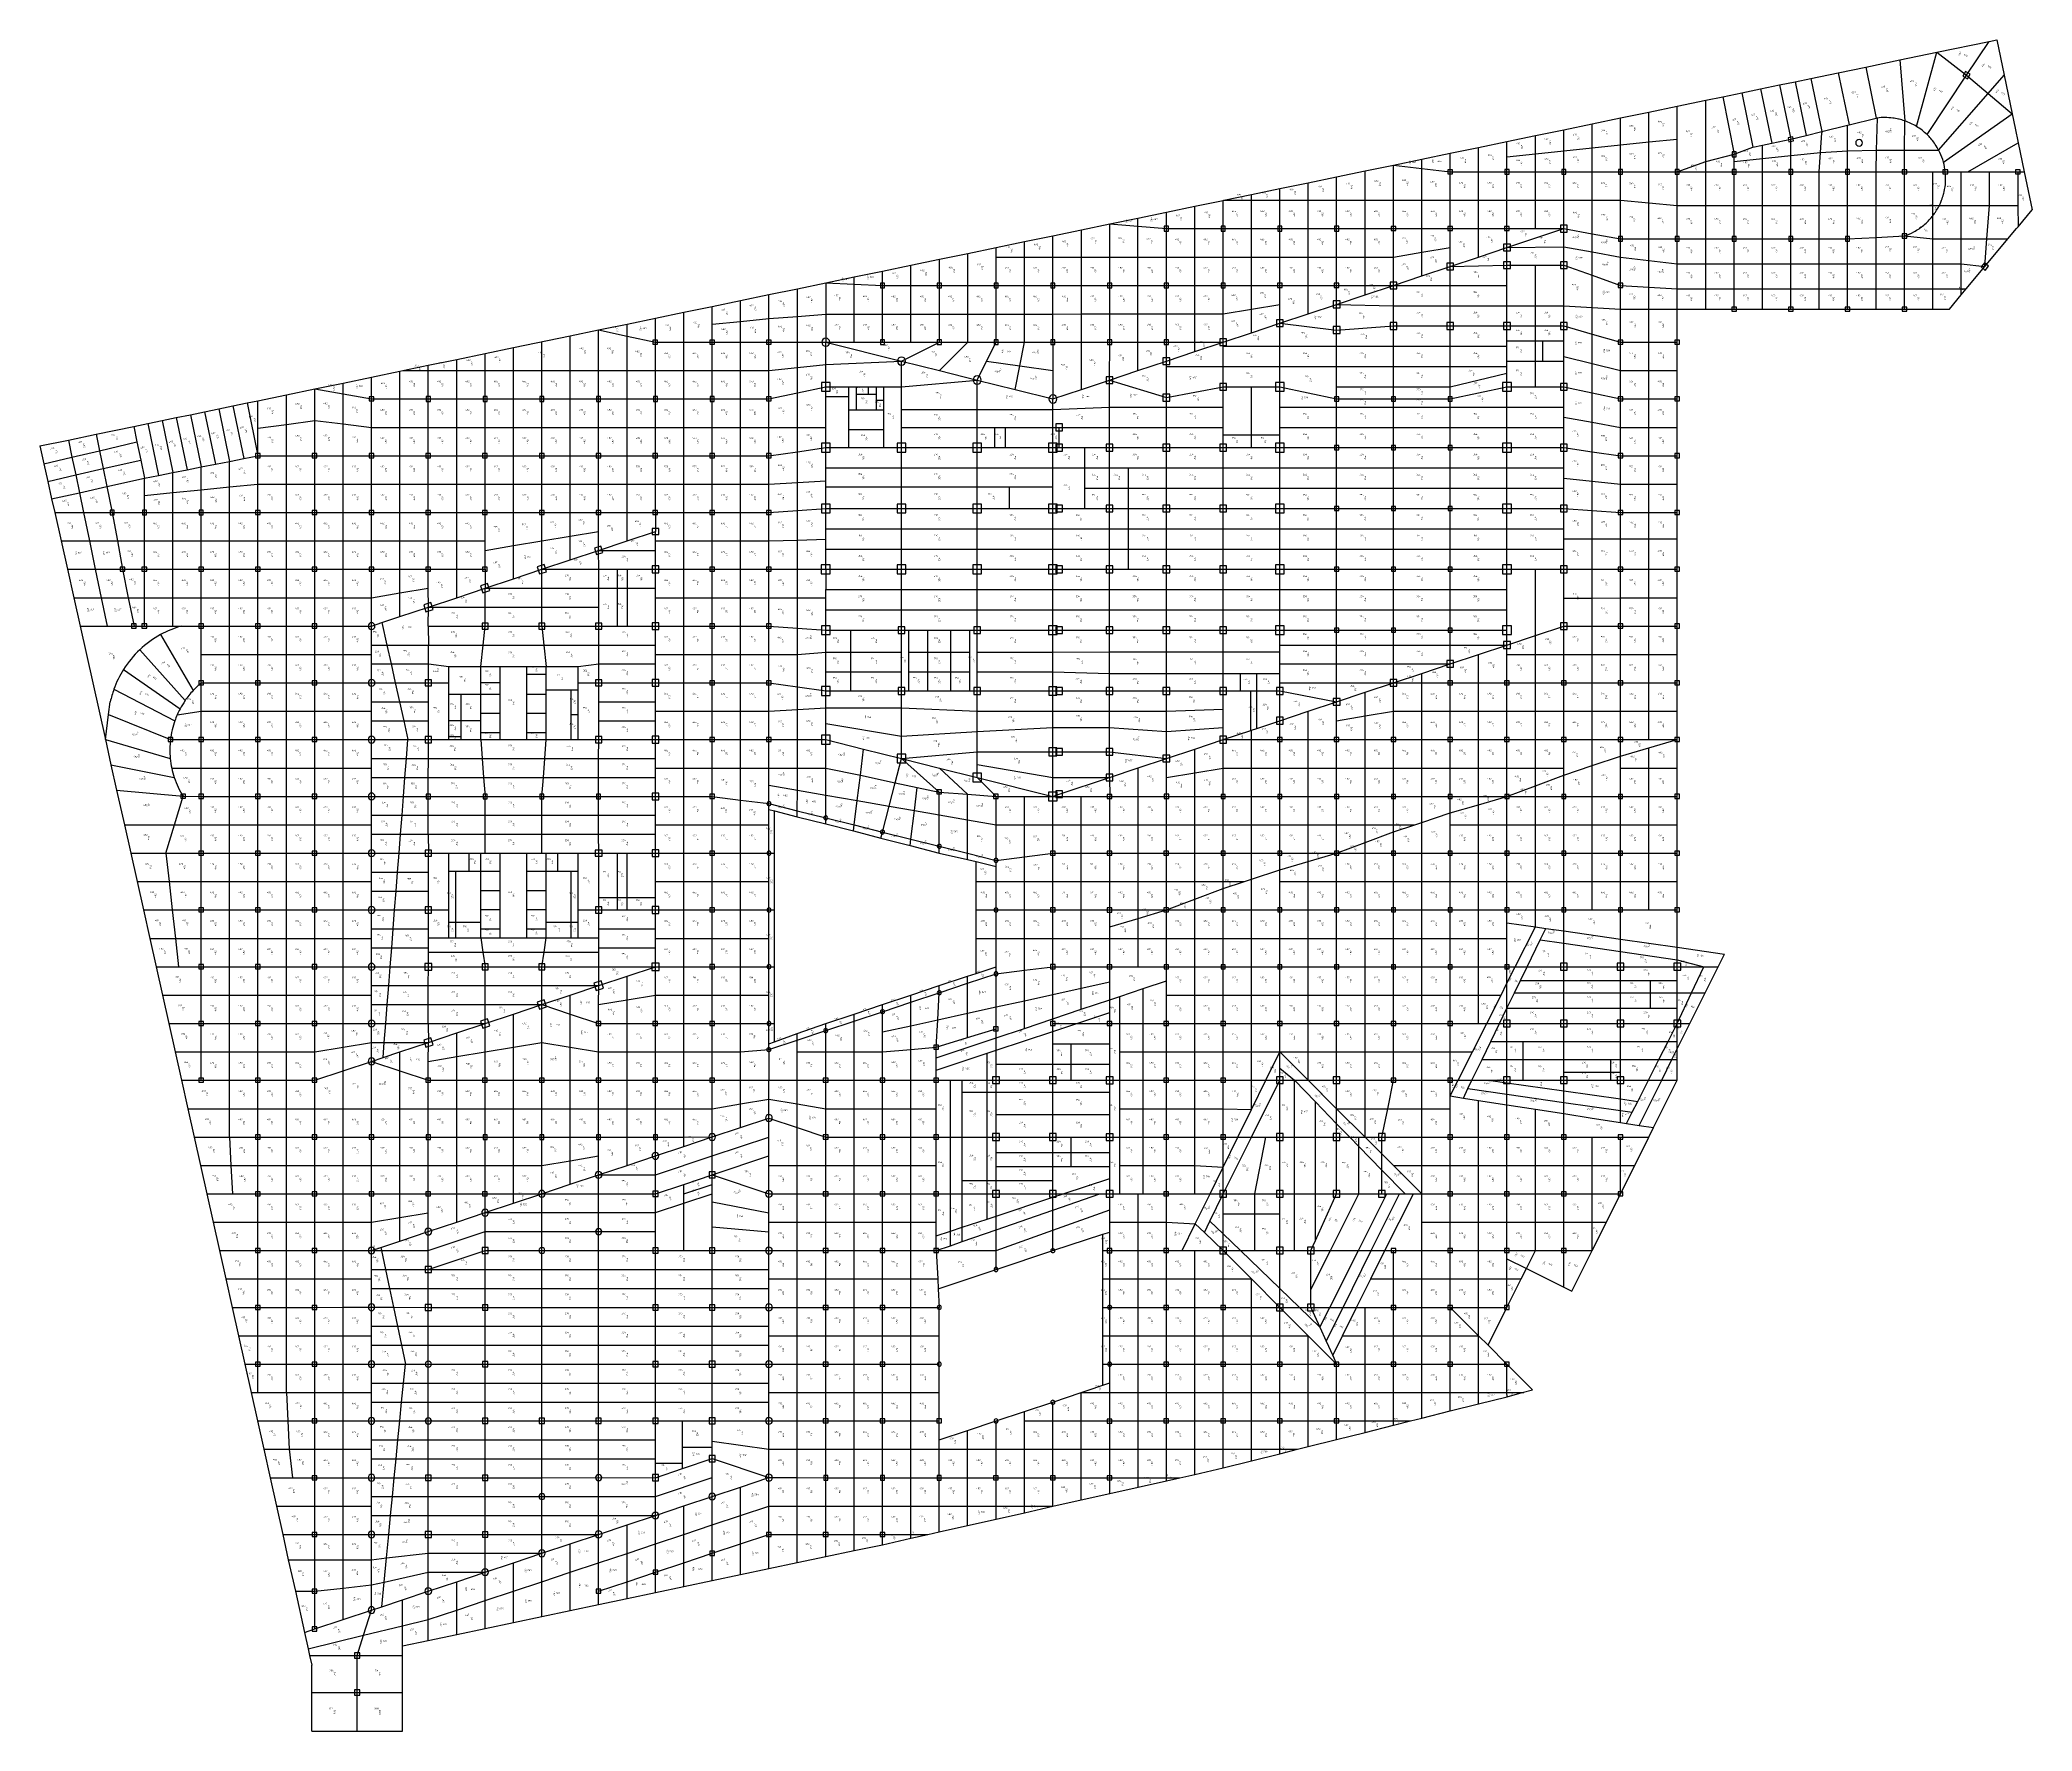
# Model space of a CAD drawing. Header units: millimetres. Extents: x -245177 to 1112891, y -1092030 to 122567.
# Drawn here: x 818110 to 1112891, y -127665 to 122567 of the extents above.
import ezdxf
from ezdxf.enums import TextEntityAlignment as Align

# ---------------------------------------------------------------- set-up
doc = ezdxf.new("R2010")
doc.units = ezdxf.units.MM
doc.header["$MEASUREMENT"] = 0
for name, color, linetype in [('12', 2, 'Continuous'), ('dsg', 7, 'Continuous'), ('jiantu', 134, 'Continuous')]:
    doc.layers.add(name, color=color, linetype=linetype)
doc.styles.add('TrueTypeFont', font='yjkeng.shx', dxfattribs={"bigfont": 'yjkchn.shx'})

msp = doc.modelspace()

# ---------------------------------------------------------------- linework, layer by layer
at = {"layer": 'jiantu', "color": 94}
for p, q in [((1098789, 120723), (1106508, 122325)), ((1106508, 122325), (1107675, 122567)), ((1107675, 122567), (1108760, 117338)), ((1084192, 117695), (1088263, 118539)), ((1088263, 118539), (1093324, 119590)), ((1093324, 119590), (1098789, 120723)), ((1069921, 114734), (1072721, 115315)), ((1072721, 115315), (1075521, 115896)), ((1075521, 115896), (1077822, 116373)), ((1077822, 116373), (1080150, 116856)), ((1080150, 116856), (1084192, 117695)), ((1108760, 117338), (1109950, 111599)), ((1056187, 111884), (1060387, 112756)), ((1060387, 112756), (1064587, 113627)), ((1064587, 113627), (1067121, 114153)), ((1067121, 114153), (1069921, 114734)), ((1039387, 108398), (1043587, 109270)), ((1043587, 109270), (1047787, 110141)), ((1047787, 110141), (1051987, 111013)), ((1051987, 111013), (1056187, 111884)), ((1081753, 108992), (1085587, 109936)), ((1085587, 109936), (1085792, 109987)), ((1085792, 109987), (1089831, 110982)), ((1109950, 111599), (1110386, 109499)), ((1110386, 109499), (1110833, 107344)), ((1026787, 105784), (1030987, 106655)), ((1030987, 106655), (1035187, 107527)), ((1035187, 107527), (1039387, 108398)), ((1077187, 107867), (1079470, 108429)), ((1079470, 108429), (1081753, 108992)), ((1110833, 107344), (1111728, 103033)), ((1014187, 103169), (1018387, 104041)), ((1018387, 104041), (1022587, 104912)), ((1022587, 104912), (1026787, 105784)), ((997387, 99684), (1001587, 100555)), ((1001587, 100555), (1005787, 101427)), ((1005787, 101427), (1009987, 102298)), ((1009987, 102298), (1014187, 103169)), ((1111728, 103033), (1112891, 97425)), ((984787, 97069), (988987, 97941)), ((988987, 97941), (993187, 98812)), ((993187, 98812), (993288, 98833)), ((993288, 98833), (997387, 99684)), ((1110801, 94918), (1112891, 97425)), ((967987, 93583), (972209, 94459)), ((972209, 94459), (976404, 95330)), ((976404, 95330), (980587, 96198)), ((980587, 96198), (984787, 97069)), ((1109314, 93133), (1110564, 94633)), ((1110564, 94633), (1110801, 94918)), ((955401, 90972), (959601, 91843)), ((959601, 91843), (963794, 92713)), ((963794, 92713), (967987, 93583)), ((1105891, 89026), (1109314, 93133)), ((942801, 88357), (947001, 89229)), ((947001, 89229), (951201, 90100)), ((951201, 90100), (955401, 90972)), ((1103146, 85733), (1105891, 89026)), ((925987, 84869), (930193, 85741)), ((930193, 85741), (934387, 86612)), ((934387, 86612), (938600, 87486)), ((938600, 87486), (942801, 88357)), ((1102387, 84823), (1103146, 85733)), ((913387, 82254), (917587, 83126)), ((917587, 83126), (921787, 83997)), ((921787, 83997), (925987, 84869)), ((1060387, 77833), (1060387, 82733)), ((1060387, 82733), (1064587, 82732)), ((1064587, 82732), (1068787, 82732)), ((1068787, 82732), (1072987, 82732)), ((1072987, 82732), (1077187, 82732)), ((1077187, 82732), (1081387, 82731)), ((1081387, 82731), (1085587, 82731)), ((1085587, 82731), (1089787, 82731)), ((1089787, 82731), (1093987, 82730)), ((1093987, 82730), (1098187, 82730)), ((1098187, 82730), (1100643, 82730)), ((1100643, 82730), (1102387, 84823)), ((896587, 78769), (900787, 79640)), ((900787, 79640), (904987, 80511)), ((904987, 80511), (909187, 81383)), ((909187, 81383), (913387, 82254)), ((883987, 76154), (888187, 77026)), ((888187, 77026), (896587, 78769)), ((1060387, 73633), (1060387, 77833)), ((871837, 73633), (875587, 74411)), ((875587, 74411), (879787, 75283)), ((879787, 75283), (883987, 76154)), ((854587, 70054), (858787, 70925)), ((858787, 70925), (862987, 71797)), ((862987, 71797), (867187, 72668)), ((867187, 72668), (871387, 73540)), ((871387, 73540), (871837, 73633)), ((937798, 71233), (938948, 71233)), ((937798, 69783), (937798, 71233)), ((938948, 71233), (940698, 71233)), ((940698, 71233), (941898, 71233)), ((941898, 71233), (942998, 71233)), ((941898, 70133), (941898, 71233)), ((942998, 69733), (942998, 71233)), ((1060387, 69433), (1060387, 73633)), ((842479, 67541), (844574, 67976)), ((844574, 67976), (846670, 68411)), ((846670, 68411), (848766, 68846)), ((848766, 68846), (850387, 69182)), ((850387, 69182), (854587, 70054)), ((934398, 65233), (934398, 68583)), ((937798, 67833), (937798, 69783)), ((1060387, 65233), (1060387, 69433)), ((826421, 64210), (831999, 65367)), ((831999, 65367), (834095, 65802)), ((834095, 65802), (836191, 66237)), ((836191, 66237), (838287, 66672)), ((838287, 66672), (840383, 67107)), ((840383, 67107), (842479, 67541)), ((934398, 63183), (934398, 65233)), ((1060387, 61033), (1060387, 65233)), ((818110, 62485), (822339, 63363)), ((818110, 62485), (818700, 59840)), ((822339, 63363), (826421, 64210)), ((934398, 62233), (934398, 63183)), ((934398, 62233), (937798, 62233)), ((937798, 62233), (940598, 62233)), ((818700, 59840), (819279, 57245)), ((837787, 58542), (839887, 58958)), ((839887, 58958), (841987, 59373)), ((841987, 59373), (844087, 59788)), ((844087, 59788), (846187, 60203)), ((846187, 60203), (848287, 60618)), ((848287, 60618), (850387, 61033)), ((1060387, 56833), (1060387, 61033)), ((819279, 57245), (819858, 54649)), ((833587, 57712), (835687, 58127)), ((835687, 58127), (837787, 58542)), ((1060387, 52633), (1060387, 56833)), ((819858, 54649), (820308, 52633)), ((934398, 50233), (934398, 53233)), ((820308, 52633), (821245, 48433)), ((1060387, 48733), (1060387, 52633)), ((821245, 48433), (822182, 44233)), ((1060387, 44233), (1060387, 48733)), ((822182, 44233), (823119, 40033)), ((903593, 44232), (905073, 44230)), ((903593, 41433), (903593, 44232)), ((905073, 44230), (909193, 44232)), ((909193, 41433), (909193, 44232)), ((1060387, 40033), (1060387, 44233)), ((903593, 35832), (903593, 41433)), ((909193, 40033), (909193, 41433)), ((823119, 40033), (824056, 35833)), ((909193, 35832), (909193, 40033)), ((1060387, 35833), (1060387, 40033)), ((824056, 35833), (827804, 19033)), ((839046, 35833), (841987, 35833)), ((903593, 35832), (905072, 35830)), ((905072, 35830), (909193, 35832)), ((1060387, 31633), (1060387, 35833)), ((934398, 31983), (934398, 35233)), ((945598, 35233), (946698, 35233)), ((945598, 34033), (945598, 35233)), ((946698, 31983), (946698, 35233)), ((946698, 35233), (949498, 35233)), ((952898, 35233), (955698, 35233)), ((955698, 35233), (956798, 35233)), ((955698, 31983), (955698, 35233)), ((956798, 34033), (956798, 35233)), ((878643, 29832), (880093, 29832)), ((878643, 27432), (878643, 29832)), ((881593, 29832), (883343, 29832)), ((883343, 29832), (883443, 29832)), ((883343, 27482), (883343, 29832)), ((890143, 29832), (890443, 29832)), ((890143, 28732), (890143, 29832)), ((892743, 29832), (893043, 29832)), ((893043, 28732), (893043, 29832)), ((896643, 29832), (897743, 29832)), ((897743, 27432), (897743, 29832)), ((934398, 29083), (934398, 31983)), ((946698, 29083), (946698, 31983)), ((949498, 29083), (949498, 29983)), ((952898, 29083), (952898, 29983)), ((955698, 30033), (955698, 31983)), ((955698, 29083), (955698, 30033)), ((1060387, 27433), (1060387, 31633)), ((878643, 25782), (878643, 27432)), ((890143, 28732), (893043, 28732)), ((890143, 25782), (890143, 28732)), ((893043, 27957), (893043, 28732)), ((893043, 26407), (893043, 26557)), ((897743, 26407), (897743, 27432)), ((934398, 26233), (934398, 29083)), ((945598, 26233), (945598, 27433)), ((946698, 26233), (946698, 29083)), ((946698, 29083), (949498, 29083)), ((949498, 26233), (949498, 26958)), ((952898, 29083), (955698, 29083)), ((952898, 26233), (952898, 26958)), ((955698, 26233), (955698, 29083)), ((956798, 26233), (956798, 27433)), ((1060387, 23233), (1060387, 27433)), ((828289, 22766), (828532, 24633)), ((878643, 25432), (878643, 25782)), ((878643, 21882), (878643, 23832)), ((883343, 22932), (883343, 25782)), ((883343, 25782), (886243, 25782)), ((886243, 24957), (886243, 25782)), ((890143, 25782), (893043, 25782)), ((893043, 25782), (893043, 26407)), ((893043, 22932), (893043, 25782)), ((897743, 25432), (897743, 26407)), ((897743, 22732), (897743, 23832)), ((934398, 26233), (938098, 26233)), ((938098, 26233), (938248, 26233)), ((945598, 26233), (946698, 26233)), ((946698, 26233), (949498, 26233)), ((952898, 26233), (955698, 26233)), ((955698, 26233), (956798, 26233)), ((827804, 19033), (828289, 22766)), ((878643, 19482), (878643, 21882)), ((883343, 21882), (883343, 22932)), ((883343, 20082), (883343, 21882)), ((886243, 20082), (886243, 20907)), ((890143, 20082), (890143, 20907)), ((893043, 20082), (893043, 22932)), ((897743, 19032), (897743, 22732)), ((1060387, 19033), (1060387, 23233)), ((827804, 19033), (828636, 15300)), ((878643, 19032), (878643, 19482)), ((878643, 19032), (879893, 19032)), ((879893, 19032), (880443, 19032)), ((880443, 19032), (883343, 19032)), ((883343, 19032), (883343, 20082)), ((883343, 20082), (886243, 20082)), ((885943, 19032), (886243, 19032)), ((886243, 19032), (886243, 20082)), ((890143, 19032), (890143, 20082)), ((890143, 20082), (893043, 20082)), ((890143, 19032), (890443, 19032)), ((893043, 19032), (893043, 20082)), ((893043, 19032), (896493, 19032)), ((896493, 19032), (896743, 19032)), ((896743, 19032), (897743, 19032)), ((1060387, 14833), (1060387, 19033)), ((828636, 15300), (829469, 11566)), ((1060387, 10633), (1060387, 14833)), ((829469, 11566), (830615, 6433)), ((1060387, 6433), (1060387, 10633)), ((830615, 6433), (831552, 2233)), ((1060387, 2233), (1060387, 6433)), ((831552, 2233), (832488, -1967)), ((878643, 2232), (879893, 2232)), ((878643, 1682), (878643, 2232)), ((878643, -418), (878643, 282)), ((879893, 2232), (881643, 2232)), ((881643, -418), (881643, 2232)), ((882693, 2232), (883343, 2232)), ((883343, 2232), (883987, 2232)), ((883987, 2232), (886243, 2232)), ((890143, 2232), (892393, 2232)), ((892393, 2232), (893043, 2232)), ((893043, 2232), (893693, 2232)), ((894743, 2232), (896493, 2232)), ((894743, -418), (894743, 2232)), ((896493, 2232), (897743, 2232)), ((897743, 1682), (897743, 2232)), ((897743, -418), (897743, 282)), ((903593, 2232), (904993, 2232)), ((903593, -4300), (903593, 2232)), ((904993, 2232), (909193, 2232)), ((909193, -1967), (909193, 2232)), ((1060387, -1967), (1060387, 2233)), ((832488, -1967), (833425, -6167)), ((878643, -1268), (878643, -418)), ((878643, -418), (879643, -418)), ((879643, -418), (881643, -418)), ((883343, -3268), (883343, -2443)), ((886243, -3268), (886243, -2443)), ((890143, -3268), (890143, -2443)), ((893043, -3268), (893043, -2443)), ((894743, -418), (896743, -418)), ((896743, -418), (897743, -418)), ((897743, -1268), (897743, -418)), ((909193, -4300), (909193, -1967)), ((1060387, -6167), (1060387, -1967)), ((878643, -6168), (878643, -4268)), ((883343, -3268), (886243, -3268)), ((883343, -6118), (883343, -3268)), ((886243, -4093), (886243, -3268)), ((890143, -3268), (893043, -3268)), ((890143, -4093), (890143, -3268)), ((893043, -6118), (893043, -3268)), ((897743, -6168), (897743, -4268)), ((903593, -6168), (903593, -4300)), ((909193, -6168), (909193, -4300)), ((833425, -6167), (834362, -10367)), ((878643, -7968), (878643, -6168)), ((878643, -10268), (878643, -7968)), ((883343, -7968), (883343, -6118)), ((883343, -8968), (883343, -7968)), ((886243, -8968), (886243, -6118)), ((890143, -8968), (890143, -6118)), ((893043, -7968), (893043, -6118)), ((893043, -8968), (893043, -7968)), ((897743, -7968), (897743, -6168)), ((897743, -10268), (897743, -7968)), ((903593, -6168), (904993, -6168)), ((904993, -6168), (909193, -6168)), ((1060387, -11695), (1060387, -6167)), ((834362, -10367), (835299, -14567)), ((878643, -10268), (879643, -10268)), ((879643, -10268), (879743, -10268)), ((883143, -10268), (883343, -10268)), ((883343, -10268), (883343, -8968)), ((883343, -8968), (886243, -8968)), ((883343, -10268), (883543, -10268)), ((886043, -10268), (886243, -10268)), ((886243, -10268), (886243, -8968)), ((890143, -10268), (890143, -8968)), ((890143, -8968), (893043, -8968)), ((890143, -10268), (890343, -10268)), ((892843, -10268), (893043, -10268)), ((893043, -10268), (893043, -8968)), ((893043, -10268), (893243, -10268)), ((896643, -10268), (896743, -10268)), ((896743, -10268), (897743, -10268)), ((1060387, -13542), (1060387, -11695)), ((835299, -14567), (836236, -18767)), ((1060387, -14567), (1060387, -13542)), ((1060387, -16585), (1060387, -14567)), ((1060387, -18438), (1060387, -16585)), ((836236, -18767), (837173, -22967)), ((1060387, -20702), (1060387, -18438)), ((837173, -22967), (838110, -27167)), ((1060387, -22967), (1060387, -20702)), ((1060387, -25635), (1060387, -22967)), ((1060387, -26715), (1060387, -25635)), ((838110, -27167), (839047, -31367)), ((1060387, -28303), (1060387, -26715)), ((1060387, -31367), (1060387, -28303)), ((839047, -31367), (839984, -35567)), ((1056887, -38368), (1060387, -31367)), ((839984, -35567), (840921, -39767)), ((840921, -39767), (841858, -43967)), ((1054087, -43967), (1056187, -39767)), ((1056187, -39767), (1056887, -38368)), ((841858, -43967), (842795, -48167)), ((1051987, -48167), (1054087, -43967)), ((842795, -48167), (843732, -52367)), ((1049887, -52367), (1051987, -48167)), ((843732, -52367), (844669, -56567)), ((1047787, -56567), (1049887, -52367)), ((844669, -56567), (845606, -60767)), ((1044787, -62567), (1047787, -56567)), ((845606, -60767), (846543, -64967)), ((846543, -64967), (847480, -69167)), ((847480, -69167), (848417, -73367)), ((848417, -73367), (849354, -77567)), ((849354, -77567), (850291, -81767)), ((1026787, -80296), (1030987, -79243)), ((1030987, -79243), (1035190, -78189)), ((1035190, -78189), (1037447, -77567)), ((1037447, -77567), (1038968, -77148)), ((850291, -81767), (851228, -85967)), ((1014187, -83456), (1018387, -82403)), ((1018387, -82403), (1020924, -81767)), ((1020924, -81767), (1022587, -81350)), ((1022587, -81350), (1026787, -80296)), ((1005787, -85563), (1009987, -84510)), ((1009987, -84510), (1014187, -83456)), ((851228, -85967), (852165, -90167)), ((993189, -88722), (997387, -87669)), ((997387, -87669), (1001587, -86616)), ((1001587, -86616), (1004176, -85967)), ((1004176, -85967), (1005787, -85563)), ((852165, -90167), (853102, -94367)), ((980596, -91559), (984787, -90615)), ((984787, -90615), (986775, -90167)), ((986775, -90167), (988987, -89669)), ((988987, -89669), (993189, -88722)), ((967987, -94398), (972196, -93450)), ((972196, -93450), (976404, -92503)), ((976404, -92503), (980596, -91559)), ((853102, -94367), (854039, -98567)), ((951187, -98182), (955387, -97236)), ((955387, -97236), (959587, -96290)), ((959587, -96290), (963787, -95344)), ((963787, -95344), (967987, -94398)), ((854039, -98567), (854871, -102294)), ((938587, -100959), (942788, -100074)), ((942788, -100074), (946987, -99128)), ((946987, -99128), (949478, -98567)), ((949478, -98567), (951187, -98182)), ((854871, -102294), (855913, -106967)), ((925987, -103617), (930187, -102731)), ((930187, -102731), (934387, -101845)), ((934387, -101845), (938587, -100959)), ((913388, -106273), (917588, -105388)), ((917588, -105388), (921788, -104502)), ((921788, -104502), (925987, -103617)), ((855913, -106967), (857271, -113054)), ((896587, -109816), (900787, -108931)), ((900787, -108931), (904988, -108045)), ((904988, -108045), (909187, -107159)), ((909187, -107159), (913388, -106273)), ((883987, -112473), (888187, -111588)), ((888187, -111588), (892387, -110702)), ((892387, -110702), (896587, -109816)), ((857271, -113054), (857809, -115467)), ((871778, -115048), (875587, -114245)), ((875587, -114245), (879787, -113359)), ((879787, -113359), (883987, -112473)), ((857809, -115467), (858032, -116464)), ((858032, -116464), (858348, -117880)), ((858347, -121270), (858348, -117880)), ((871777, -119855), (871778, -116465)), ((871778, -116465), (871778, -115048)), ((871777, -121965), (871777, -119855)), ((858347, -121964), (858347, -121270)), ((858347, -124661), (858347, -121964)), ((871777, -127665), (871777, -121965)), ((858347, -127664), (858347, -124661))]:
    msp.add_line(p, q, dxfattribs=at)
at = {"layer": 'jiantu'}
for p, q in [((1103188, 117333), (1106508, 122325)), ((1088263, 118539), (1089831, 110982)), ((1093324, 119590), (1094065, 110566)), ((1095779, 109755), (1098789, 120723)), ((1098789, 120723), (1103188, 117333)), ((1072721, 115315), (1074387, 107286)), ((1075521, 115896), (1077187, 107867)), ((1077822, 116373), (1079470, 108429)), ((1080150, 116856), (1081753, 108992)), ((1084192, 117695), (1085792, 109987)), ((1097345, 108546), (1103188, 117333)), ((1103188, 117333), (1106382, 114625)), ((1106382, 114625), (1108760, 117338)), ((1060387, 107894), (1060387, 112756)), ((1064587, 104578), (1064587, 113627)), ((1067121, 114153), (1068787, 105633)), ((1069921, 114734), (1071587, 106705)), ((1099056, 106266), (1106382, 114625)), ((1106382, 114625), (1109950, 111599)), ((1043587, 106151), (1043587, 109270)), ((1047787, 106587), (1047787, 110141)), ((1051987, 107023), (1051987, 111013)), ((1056187, 107459), (1056187, 111884)), ((1085587, 106158), (1085587, 109936)), ((1089871, 106266), (1089994, 111004)), ((1094021, 106266), (1094065, 110566)), ((1099763, 104488), (1109950, 111599)), ((1030987, 103033), (1030987, 106655)), ((1035187, 105280), (1035187, 107527)), ((1039387, 105716), (1039387, 108398)), ((1039387, 105716), (1043587, 106151)), ((1043587, 106151), (1047787, 106587)), ((1043587, 103033), (1043587, 106151)), ((1047787, 106587), (1051987, 107023)), ((1047787, 103033), (1047787, 106587)), ((1051987, 107023), (1056187, 107459)), ((1051987, 103033), (1051987, 107023)), ((1056187, 107459), (1060387, 107894)), ((1056187, 103033), (1056187, 107459)), ((1060387, 103033), (1060387, 107894)), ((1068787, 105633), (1071587, 106705)), ((1071587, 106705), (1072987, 106995)), ((1072987, 106995), (1074387, 107286)), ((1072987, 105014), (1072987, 106995)), ((1074387, 107286), (1077187, 107867)), ((1077187, 105450), (1077187, 107867)), ((1081584, 105877), (1081788, 108821)), ((1081584, 105877), (1085587, 106158)), ((1081753, 108992), (1081788, 108821)), ((1085587, 106158), (1089871, 106266)), ((1085587, 103033), (1085587, 106158)), ((1089787, 103033), (1089871, 106266)), ((1089871, 106266), (1094021, 106266)), ((1093987, 103033), (1094021, 106266)), ((1094021, 106266), (1099056, 106266)), ((1103377, 103033), (1110833, 107344)), ((1018387, 98833), (1018387, 104041)), ((1018387, 104041), (1022587, 103537)), ((1022587, 103537), (1022587, 104912)), ((1022587, 98833), (1022587, 103537)), ((1022587, 103537), (1026787, 103033)), ((1026787, 103033), (1026787, 105784)), ((1035187, 105280), (1039387, 105716)), ((1035187, 103033), (1035187, 105280)), ((1039387, 103033), (1039387, 105716)), ((1060387, 103033), (1064587, 104578)), ((1064587, 104578), (1068787, 105633)), ((1064587, 103033), (1064587, 104578)), ((1068787, 104578), (1068787, 105633)), ((1068787, 104578), (1072987, 105014)), ((1068787, 103033), (1068787, 104578)), ((1072987, 105014), (1077187, 105450)), ((1072987, 103033), (1072987, 105014)), ((1077187, 105450), (1081584, 105877)), ((1077187, 103033), (1077187, 105450)), ((1081387, 103033), (1081584, 105877)), ((1001587, 98833), (1001587, 100555)), ((1005787, 98833), (1005787, 101427)), ((1009987, 98833), (1009987, 102298)), ((1014187, 98833), (1014187, 103169)), ((1026787, 103033), (1030987, 103033)), ((1026787, 98833), (1026787, 103033)), ((1030987, 103033), (1035187, 103033)), ((1030987, 98833), (1030987, 103033)), ((1035187, 103033), (1039387, 103033)), ((1035187, 98833), (1035187, 103033)), ((1039387, 103033), (1043587, 103033)), ((1039387, 98833), (1039387, 103033)), ((1043587, 103033), (1047787, 103033)), ((1043587, 98833), (1043587, 103033)), ((1047787, 103033), (1051987, 103033)), ((1047787, 98833), (1047787, 103033)), ((1051987, 103033), (1056187, 103033)), ((1051987, 98833), (1051987, 103033)), ((1056187, 103033), (1060387, 103033)), ((1056187, 98458), (1056187, 103033)), ((1060387, 103033), (1064587, 103033)), ((1060387, 98083), (1060387, 103033)), ((1064587, 103033), (1068787, 103033)), ((1064587, 98083), (1064587, 103033)), ((1068787, 103033), (1072987, 103033)), ((1068787, 98083), (1068787, 103033)), ((1072987, 103033), (1077187, 103033)), ((1072987, 98083), (1072987, 103033)), ((1077187, 103033), (1081387, 103033)), ((1077187, 98083), (1077187, 103033)), ((1081387, 103033), (1085587, 103033)), ((1081387, 98083), (1081387, 103033)), ((1085587, 103033), (1089787, 103033)), ((1085587, 98083), (1085587, 103033)), ((1089787, 103033), (1093987, 103033)), ((1089787, 98083), (1089787, 103033)), ((1093987, 103033), (1098187, 103033)), ((1093987, 98083), (1093987, 103033)), ((1098187, 103033), (1100042, 103033)), ((1098187, 98083), (1098187, 103033)), ((1100042, 103033), (1102387, 103033)), ((1102387, 103033), (1103377, 103033)), ((1102387, 98083), (1102387, 103033)), ((1103377, 103033), (1106587, 103033)), ((1106587, 103033), (1110787, 103033)), ((1106587, 98083), (1106587, 103033)), ((1110787, 103033), (1110796, 98083)), ((1110787, 103033), (1111728, 103033)), ((988987, 94633), (988987, 97941)), ((993187, 94633), (993187, 98812)), ((993288, 98833), (997387, 98833)), ((997387, 98833), (997387, 99684)), ((997387, 98833), (1001587, 98833)), ((997387, 94633), (997387, 98833)), ((1001587, 94633), (1001587, 98833)), ((1001587, 98833), (1005787, 98833)), ((1005787, 98833), (1009987, 98833)), ((1005787, 94633), (1005787, 98833)), ((1009987, 94633), (1009987, 98833)), ((1009987, 98833), (1014187, 98833)), ((1014187, 98833), (1018387, 98833)), ((1014187, 94633), (1014187, 98833)), ((1018387, 94633), (1018387, 98833)), ((1018387, 98833), (1022587, 98833)), ((1022587, 98833), (1026787, 98833)), ((1022587, 94633), (1022587, 98833)), ((1026787, 94633), (1026787, 98833)), ((1026787, 98833), (1030987, 98833)), ((1030987, 98833), (1035187, 98833)), ((1030987, 94633), (1030987, 98833)), ((1035187, 94633), (1035187, 98833)), ((1035187, 98833), (1039387, 98833)), ((1039387, 98833), (1043587, 98833)), ((1039387, 94633), (1039387, 98833)), ((1043587, 94633), (1043587, 98833)), ((1043587, 98833), (1047787, 98833)), ((1047787, 98833), (1051987, 98833)), ((1047787, 93883), (1047787, 98833)), ((1051987, 98833), (1056187, 98458)), ((1051987, 93133), (1051987, 98833)), ((1056187, 98458), (1060387, 98083)), ((1056187, 93133), (1056187, 98458)), ((1060387, 93133), (1060387, 98083)), ((1060387, 98083), (1064587, 98083)), ((1064587, 98083), (1068787, 98083)), ((1064587, 93133), (1064587, 98083)), ((1068787, 93133), (1068787, 98083)), ((1068787, 98083), (1072987, 98083)), ((1072987, 98083), (1077187, 98083)), ((1072987, 93133), (1072987, 98083)), ((1077187, 93133), (1077187, 98083)), ((1077187, 98083), (1081387, 98083)), ((1081387, 98083), (1085587, 98083)), ((1081387, 93133), (1081387, 98083)), ((1085587, 98083), (1089787, 98083)), ((1085587, 93133), (1085587, 98083)), ((1089787, 98083), (1093987, 98083)), ((1089787, 93341), (1089787, 98083)), ((1093987, 98083), (1098187, 98083)), ((1093987, 93549), (1093987, 98083)), ((1098187, 96532), (1098187, 98083)), ((1098187, 98083), (1099162, 98083)), ((1099162, 98083), (1102387, 98083)), ((1102387, 98083), (1106587, 98083)), ((1102387, 93133), (1102387, 98083)), ((1106207, 93133), (1106587, 98083)), ((1106587, 98083), (1110796, 98083)), ((1110796, 98083), (1110801, 94918)), ((972209, 90433), (972209, 94459)), ((976404, 95330), (980587, 94982)), ((976404, 90433), (976404, 95330)), ((980587, 94982), (980587, 96198)), ((980587, 94982), (984787, 94633)), ((980587, 90433), (980587, 94982)), ((984787, 94633), (984787, 97069)), ((984787, 94633), (988987, 94633)), ((984787, 90433), (984787, 94633)), ((988987, 94633), (993187, 94633)), ((988987, 90433), (988987, 94633)), ((993187, 94633), (997387, 94633)), ((993187, 90433), (993187, 94633)), ((997387, 94633), (1001587, 94633)), ((997387, 90433), (997387, 94633)), ((1001587, 94633), (1005787, 94633)), ((1001587, 90433), (1001587, 94633)), ((1005787, 94633), (1009987, 94633)), ((1005787, 90433), (1005787, 94633)), ((1009987, 94633), (1014187, 94633)), ((1009987, 90433), (1009987, 94633)), ((1014187, 94633), (1018387, 94633)), ((1014187, 90433), (1014187, 94633)), ((1018387, 94633), (1022587, 94633)), ((1018387, 90433), (1018387, 94633)), ((1022587, 94633), (1026787, 94633)), ((1022587, 91133), (1022587, 94633)), ((1026787, 94633), (1030987, 94633)), ((1026787, 91833), (1026787, 94633)), ((1030987, 94633), (1035187, 94633)), ((1030987, 90433), (1030987, 94633)), ((1035187, 91833), (1035187, 94633)), ((1035187, 94633), (1039387, 94633)), ((1035187, 91833), (1043587, 94633)), ((1039387, 94633), (1043587, 94633)), ((1043587, 91933), (1043587, 94633)), ((1043587, 94633), (1047787, 93883)), ((1098187, 93133), (1098187, 96532)), ((959601, 90433), (959601, 91843)), ((963794, 90433), (963794, 92713)), ((967987, 90433), (967987, 93583)), ((1022587, 91133), (1026787, 91833)), ((1026787, 89033), (1026787, 91833)), ((1030987, 90433), (1035187, 91833)), ((1035187, 91833), (1043587, 91933)), ((1035187, 89233), (1035187, 91833)), ((1043587, 91933), (1047787, 91183)), ((1043587, 89233), (1043587, 91933)), ((1047787, 91183), (1047787, 93883)), ((1047787, 93883), (1051987, 93133)), ((1051987, 90433), (1051987, 93133)), ((1051987, 93133), (1056187, 93133)), ((1056187, 89933), (1056187, 93133)), ((1056187, 93133), (1060387, 93133)), ((1060387, 93133), (1064587, 93133)), ((1060387, 89433), (1060387, 93133)), ((1064587, 93133), (1068787, 93133)), ((1064587, 89433), (1064587, 93133)), ((1068787, 93133), (1072987, 93133)), ((1068787, 89433), (1068787, 93133)), ((1072987, 93133), (1077187, 93133)), ((1072987, 89433), (1072987, 93133)), ((1077187, 93133), (1081387, 93133)), ((1077187, 89433), (1077187, 93133)), ((1081387, 93133), (1085587, 93133)), ((1081387, 89433), (1081387, 93133)), ((1085587, 93133), (1089787, 93341)), ((1085587, 89433), (1085587, 93133)), ((1089787, 93341), (1093987, 93549)), ((1089787, 89433), (1089787, 93341)), ((1093987, 89433), (1093987, 93549)), ((1093987, 93549), (1098187, 93133)), ((1098187, 93133), (1102387, 93133)), ((1098187, 89433), (1098187, 93133)), ((1102387, 93133), (1106207, 93133)), ((1102387, 89433), (1102387, 93133)), ((1105891, 89026), (1106207, 93133)), ((1106207, 93133), (1109314, 93133)), ((947001, 86233), (947001, 89229)), ((951201, 86233), (951201, 90100)), ((955401, 86233), (955401, 90972)), ((959601, 86233), (959601, 90433)), ((959601, 90433), (963794, 90433)), ((963794, 90433), (967987, 90433)), ((963794, 86233), (963794, 90433)), ((967987, 86233), (967987, 90433)), ((967987, 90433), (972209, 90433)), ((972209, 90433), (976404, 90433)), ((972209, 86233), (972209, 90433)), ((976404, 86233), (976404, 90433)), ((976404, 90433), (980587, 90433)), ((980587, 90433), (984787, 90433)), ((980587, 86233), (980587, 90433)), ((984787, 86233), (984787, 90433)), ((984787, 90433), (988987, 90433)), ((988987, 90433), (993187, 90433)), ((988987, 86233), (988987, 90433)), ((993187, 86233), (993187, 90433)), ((993187, 90433), (997387, 90433)), ((997387, 90433), (1001587, 90433)), ((997387, 86233), (997387, 90433)), ((1001587, 86233), (1001587, 90433)), ((1001587, 90433), (1005787, 90433)), ((1005787, 90433), (1009987, 90433)), ((1005787, 86233), (1005787, 90433)), ((1009987, 86233), (1009987, 90433)), ((1009987, 90433), (1014187, 90433)), ((1014187, 90433), (1018387, 90433)), ((1014187, 86233), (1014187, 90433)), ((1018387, 90433), (1022587, 91133)), ((1018387, 86233), (1018387, 90433)), ((1022587, 87633), (1022587, 91133)), ((1022587, 87633), (1026787, 89033)), ((1026787, 89033), (1030987, 90433)), ((1026787, 89033), (1035187, 89233)), ((1026787, 86233), (1026787, 89033)), ((1035187, 89233), (1039387, 89233)), ((1035187, 86233), (1035187, 89233)), ((1039387, 89233), (1043587, 89233)), ((1039387, 83233), (1039387, 89233)), ((1043587, 89233), (1047787, 87733)), ((1043587, 83233), (1043587, 89233)), ((1047787, 87733), (1047787, 91183)), ((1047787, 91183), (1051987, 90433)), ((1051987, 86233), (1051987, 90433)), ((1051987, 90433), (1056187, 89933)), ((1056187, 85983), (1056187, 89933)), ((1056187, 89933), (1060387, 89433)), ((1060387, 85733), (1060387, 89433)), ((1060387, 89433), (1064587, 89433)), ((1064587, 89433), (1068787, 89433)), ((1064587, 85733), (1064587, 89433)), ((1068787, 85733), (1068787, 89433)), ((1068787, 89433), (1072987, 89433)), ((1072987, 89433), (1077187, 89433)), ((1072987, 85733), (1072987, 89433)), ((1077187, 85733), (1077187, 89433)), ((1077187, 89433), (1081387, 89433)), ((1081387, 89433), (1085587, 89433)), ((1081387, 85733), (1081387, 89433)), ((1085587, 85733), (1085587, 89433)), ((1085587, 89433), (1089787, 89433)), ((1089787, 89433), (1093987, 89433)), ((1089787, 85733), (1089787, 89433)), ((1093987, 89433), (1098187, 89433)), ((1093987, 85733), (1093987, 89433)), ((1098187, 89433), (1102387, 89433)), ((1098187, 85733), (1098187, 89433)), ((1102387, 89433), (1105891, 89026)), ((1102387, 85733), (1102387, 89433)), ((930193, 81657), (930193, 85741)), ((934387, 86612), (938600, 86422)), ((934387, 86612), (934393, 81962)), ((938600, 86422), (938600, 87486)), ((938600, 86422), (942801, 86233)), ((938600, 81967), (938600, 86422)), ((942801, 86233), (942801, 88357)), ((942801, 86233), (947001, 86233)), ((942801, 81972), (942801, 86233)), ((947001, 86233), (951201, 86233)), ((947001, 81977), (947001, 86233)), ((951201, 86233), (955401, 86233)), ((951201, 81982), (951201, 86233)), ((955401, 86233), (959601, 86233)), ((955401, 81987), (955401, 86233)), ((959601, 86233), (963794, 86233)), ((959601, 81992), (959601, 86233)), ((963794, 86233), (967987, 86233)), ((963794, 81997), (963794, 86233)), ((967987, 86233), (972209, 86233)), ((967987, 82002), (967987, 86233)), ((972209, 86233), (976404, 86233)), ((972209, 82008), (972209, 86233)), ((976404, 86233), (980587, 86233)), ((976404, 82013), (976404, 86233)), ((980587, 86233), (984787, 86233)), ((980587, 82018), (980587, 86233)), ((984787, 86233), (988987, 86233)), ((984787, 82023), (984787, 86233)), ((988987, 86233), (993187, 86233)), ((988987, 82028), (988987, 86233)), ((993187, 86233), (997387, 86233)), ((993187, 82033), (993187, 86233)), ((997387, 86233), (1001587, 86233)), ((997387, 82733), (997387, 86233)), ((1001587, 86233), (1005787, 86233)), ((1001587, 83433), (1001587, 86233)), ((1005787, 86233), (1009987, 86233)), ((1005787, 82033), (1005787, 86233)), ((1009987, 83433), (1009987, 86233)), ((1009987, 86233), (1014187, 86233)), ((1014187, 86233), (1018387, 86233)), ((1014187, 84833), (1014187, 86233)), ((1014187, 84833), (1018387, 86233)), ((1018387, 86233), (1022587, 87633)), ((1018387, 83233), (1018387, 86233)), ((1018387, 86233), (1026787, 86233)), ((1026787, 83233), (1026787, 86233)), ((1026787, 86233), (1035187, 86233)), ((1035187, 83233), (1035187, 86233)), ((1047787, 87733), (1051987, 86233)), ((1047787, 82983), (1047787, 87733)), ((1051987, 86233), (1056187, 85983)), ((1051987, 82733), (1051987, 86233)), ((1056187, 85983), (1060387, 85733)), ((1056187, 82733), (1056187, 85983)), ((1060387, 85733), (1064587, 85733)), ((1060387, 82733), (1060387, 85733)), ((1064587, 85733), (1068787, 85733)), ((1064587, 82732), (1064587, 85733)), ((1068787, 85733), (1072987, 85733)), ((1068787, 82732), (1068787, 85733)), ((1072987, 85733), (1077187, 85733)), ((1072987, 82732), (1072987, 85733)), ((1077187, 85733), (1081387, 85733)), ((1077187, 82732), (1077187, 85733)), ((1081387, 85733), (1085587, 85733)), ((1081387, 82731), (1081387, 85733)), ((1085587, 82731), (1085587, 85733)), ((1085587, 85733), (1089787, 85733)), ((1089787, 82731), (1089787, 85733)), ((1089787, 85733), (1093987, 85733)), ((1093987, 82730), (1093987, 85733)), ((1093987, 85733), (1098187, 85733)), ((1098187, 82730), (1098187, 85733)), ((1098187, 85733), (1102387, 85733)), ((1102387, 84823), (1102387, 85733)), ((1102387, 85733), (1103146, 85733)), ((917587, 80479), (917587, 83126)), ((921787, 80915), (921787, 83997)), ((925987, 81351), (925987, 84869)), ((993187, 82033), (997387, 82733)), ((997387, 82733), (1001587, 83433)), ((997387, 79233), (997387, 82733)), ((1001587, 80633), (1001587, 83433)), ((1005787, 82033), (1009987, 83433)), ((1009987, 83433), (1014187, 84833)), ((1009987, 79633), (1009987, 83433)), ((1009987, 83433), (1018387, 83233)), ((1018387, 80233), (1018387, 83233)), ((1018387, 83233), (1026787, 83233)), ((1026787, 80233), (1026787, 83233)), ((1026787, 83233), (1035187, 83233)), ((1035187, 80233), (1035187, 83233)), ((1035187, 83233), (1039387, 83233)), ((1039387, 80233), (1039387, 83233)), ((1039387, 83233), (1043587, 83233)), ((1043587, 80233), (1043587, 83233)), ((1043587, 83233), (1047787, 82983)), ((1047787, 79033), (1047787, 82983)), ((1047787, 82983), (1051987, 82733)), ((1051987, 77833), (1051987, 82733)), ((1051987, 82733), (1056187, 82733)), ((1056187, 77833), (1056187, 82733)), ((1056187, 82733), (1060387, 82733)), ((900787, 73633), (900787, 79640)), ((900787, 79640), (904987, 78737)), ((904987, 78737), (904987, 80511)), ((909187, 77833), (909187, 81383)), ((913387, 77833), (913387, 82254)), ((917587, 80479), (921787, 80915)), ((917587, 77833), (917587, 80479)), ((921787, 80915), (925987, 81351)), ((921787, 77833), (921787, 80915)), ((925987, 81351), (930193, 81657)), ((925987, 77833), (925987, 81351)), ((930193, 81657), (934393, 81962)), ((930193, 77833), (930193, 81657)), ((934393, 81962), (938600, 81967)), ((934393, 81962), (934398, 77833)), ((938600, 81967), (942801, 81972)), ((938600, 77833), (938600, 81967)), ((942801, 81972), (947001, 81977)), ((942801, 77833), (942801, 81972)), ((947001, 81977), (951201, 81982)), ((947001, 77833), (947001, 81977)), ((951201, 81982), (955401, 81987)), ((951201, 77833), (951201, 81982)), ((955401, 81987), (959601, 81992)), ((955401, 77833), (955401, 81987)), ((959601, 81992), (963794, 81997)), ((959601, 77833), (959601, 81992)), ((963794, 81997), (967987, 82002)), ((963794, 77833), (963794, 81997)), ((967987, 82002), (972209, 82008)), ((967987, 77833), (967987, 82002)), ((972209, 82008), (976404, 82013)), ((972209, 77833), (972209, 82008)), ((976404, 82013), (980587, 82018)), ((976404, 77833), (976404, 82013)), ((980587, 82018), (984787, 82023)), ((980587, 77833), (980587, 82018)), ((984787, 82023), (988987, 82028)), ((984787, 77833), (984787, 82023)), ((988987, 82028), (993187, 82033)), ((988987, 77833), (988987, 82028)), ((993187, 77833), (993187, 82033)), ((997387, 79233), (1001587, 80633)), ((1001587, 80633), (1005787, 82033)), ((1001587, 80633), (1009987, 79633)), ((1001587, 77233), (1001587, 80633)), ((1009987, 79633), (1018387, 80233)), ((1009987, 77233), (1009987, 79633)), ((1018387, 80233), (1026787, 80233)), ((1018387, 77233), (1018387, 80233)), ((1026787, 80233), (1035187, 80233)), ((1026787, 77233), (1026787, 80233)), ((1035187, 80233), (1039387, 80233)), ((1035187, 78033), (1035187, 80233)), ((1039387, 80233), (1043587, 80233)), ((1039387, 78033), (1039387, 80233)), ((1043587, 80233), (1047787, 79033)), ((1043587, 78033), (1043587, 80233)), ((888187, 73633), (888187, 77026)), ((892387, 73633), (892387, 77833)), ((896587, 73633), (896587, 78769)), ((904987, 73633), (904987, 78737)), ((904987, 78737), (909187, 77833)), ((909187, 77833), (913387, 77833)), ((909187, 73633), (909187, 77833)), ((913387, 77833), (917587, 77833)), ((913387, 73633), (913387, 77833)), ((917587, 77833), (921787, 77833)), ((917587, 73633), (917587, 77833)), ((921787, 77833), (925987, 77833)), ((921787, 73633), (921787, 77833)), ((925987, 77833), (930193, 77833)), ((925987, 73633), (925987, 77833)), ((930192, 74083), (930193, 77833)), ((930193, 77833), (934398, 77833)), ((934398, 77833), (938600, 77833)), ((934398, 77833), (945598, 75033)), ((934398, 74533), (934398, 77833)), ((938600, 77833), (942801, 77833)), ((942801, 77833), (947001, 77833)), ((945598, 75033), (951201, 77833)), ((947001, 77833), (951201, 77833)), ((951198, 73633), (955401, 77833)), ((951201, 77833), (955401, 77833)), ((955401, 77833), (959601, 77833)), ((958199, 75033), (959601, 77833)), ((959601, 77833), (963794, 77833)), ((963096, 74333), (963794, 77833)), ((963794, 77833), (967987, 77833)), ((967987, 77833), (972209, 77833)), ((967987, 77833), (967993, 73633)), ((972209, 77833), (976404, 77833)), ((972209, 70840), (972209, 77833)), ((976387, 72233), (976404, 77833)), ((976404, 77833), (980587, 77833)), ((980587, 77833), (984787, 77833)), ((980587, 73633), (980587, 77833)), ((984787, 75033), (984787, 77833)), ((984787, 77833), (988987, 77833)), ((988987, 77833), (993187, 77833)), ((988987, 76433), (988987, 77833)), ((988987, 76433), (993187, 77833)), ((993187, 77833), (997387, 79233)), ((993187, 77233), (993187, 77833)), ((993187, 74233), (993187, 77233)), ((993187, 77233), (1001587, 77233)), ((1001587, 74233), (1001587, 77233)), ((1001587, 77233), (1009987, 77233)), ((1009987, 74233), (1009987, 77233)), ((1009987, 77233), (1018387, 77233)), ((1018387, 74233), (1018387, 77233)), ((1018387, 77233), (1026787, 77233)), ((1026787, 74233), (1026787, 77233)), ((1026787, 77233), (1035187, 77233)), ((1035187, 77233), (1035187, 78033)), ((1035187, 78033), (1039387, 78033)), ((1035187, 75033), (1035187, 77233)), ((1039386, 75033), (1039387, 78033)), ((1039387, 78033), (1040487, 78033)), ((1040486, 75033), (1040487, 78033)), ((1040487, 78033), (1043587, 78033)), ((1043587, 75733), (1043587, 78033)), ((1047787, 79033), (1051987, 77833)), ((1047787, 74683), (1047787, 79033)), ((1051987, 77833), (1056187, 77833)), ((1051987, 73633), (1051987, 77833)), ((1056187, 77833), (1060387, 77833)), ((1056187, 73633), (1056187, 77833)), ((875587, 73633), (875587, 74411)), ((879787, 73633), (879787, 75283)), ((883987, 73633), (883987, 76154)), ((925987, 73633), (930192, 74083)), ((930192, 74083), (934398, 74533)), ((930192, 70333), (930192, 74083)), ((934398, 74533), (945598, 75033)), ((934398, 71233), (934398, 74533)), ((945598, 75033), (951198, 73633)), ((945598, 71233), (945598, 75033)), ((956798, 72233), (958199, 75033)), ((958199, 75033), (963096, 74333)), ((962398, 70833), (963096, 74333)), ((963096, 74333), (967993, 73633)), ((980587, 73633), (984787, 75033)), ((984787, 75033), (988987, 76433)), ((984787, 74233), (984787, 75033)), ((984787, 69633), (984787, 74233)), ((984787, 74233), (993187, 74233)), ((993187, 71233), (993187, 74233)), ((993187, 74233), (1001587, 74233)), ((1001587, 71233), (1001587, 74233)), ((1001587, 74233), (1009987, 74233)), ((1009987, 71233), (1009987, 74233)), ((1009987, 74233), (1018387, 74233)), ((1018387, 71233), (1018387, 74233)), ((1018387, 74233), (1026787, 74233)), ((1026787, 71233), (1026787, 74233)), ((1026787, 74233), (1035187, 74233)), ((1035187, 74233), (1035187, 75033)), ((1035187, 75033), (1039386, 75033)), ((1035187, 73233), (1035187, 74233)), ((1039386, 75033), (1040486, 75033)), ((1039386, 71233), (1039386, 75033)), ((1040486, 75033), (1043587, 75033)), ((1043587, 75733), (1047787, 74683)), ((1043587, 75033), (1043587, 75733)), ((1043587, 71233), (1043587, 75033)), ((1047787, 70333), (1047787, 74683)), ((1047787, 74683), (1051987, 73633)), ((858787, 66248), (858787, 70925)), ((858787, 70925), (862987, 70179)), ((862987, 70179), (862987, 71797)), ((867187, 69433), (867187, 72668)), ((871387, 69433), (871387, 73540)), ((871837, 73633), (875587, 73633)), ((875587, 69433), (875587, 73633)), ((875587, 73633), (879787, 73633)), ((879787, 69433), (879787, 73633)), ((879787, 73633), (883987, 73633)), ((883987, 69433), (883987, 73633)), ((883987, 73633), (888187, 73633)), ((888187, 69433), (888187, 73633)), ((888187, 73633), (892387, 73633)), ((892387, 69433), (892387, 73633)), ((892387, 73633), (896587, 73633)), ((896587, 69433), (896587, 73633)), ((896587, 73633), (900787, 73633)), ((900787, 69433), (900787, 73633)), ((900787, 73633), (904987, 73633)), ((904987, 69433), (904987, 73633)), ((904987, 73633), (909187, 73633)), ((909187, 69433), (909187, 73633)), ((909187, 73633), (913387, 73633)), ((913387, 69433), (913387, 73633)), ((913387, 73633), (917587, 73633)), ((917587, 69433), (917587, 73633)), ((917587, 73633), (921787, 73633)), ((921787, 69433), (921787, 73633)), ((921787, 73633), (925987, 73633)), ((925987, 69433), (925987, 73633)), ((930192, 70333), (934398, 71233)), ((934398, 71233), (937798, 71233)), ((934398, 69783), (934398, 71233)), ((938948, 70133), (938948, 71233)), ((940698, 70133), (940698, 71233)), ((942998, 71233), (945598, 71233)), ((942998, 69733), (942998, 71233)), ((945598, 71233), (956798, 72233)), ((945598, 67900), (945598, 71233)), ((951198, 73633), (956798, 72233)), ((956798, 72233), (962398, 70833)), ((956798, 67900), (956798, 72233)), ((962398, 70833), (967998, 69433)), ((967993, 73633), (967998, 69433)), ((967998, 69433), (972209, 70840)), ((972209, 70840), (976387, 72233)), ((976387, 72233), (980587, 73633)), ((976387, 72233), (984787, 69633)), ((976387, 68233), (976387, 72233)), ((984787, 69633), (993187, 71233)), ((993187, 71233), (997367, 71233)), ((993187, 68233), (993187, 71233)), ((997367, 71233), (1001587, 71233)), ((997367, 64133), (997367, 71233)), ((1001587, 68233), (1001587, 71233)), ((1001587, 71233), (1009987, 69433)), ((1009987, 69433), (1009987, 71233)), ((1009987, 71233), (1018387, 71233)), ((1018387, 69433), (1018387, 71233)), ((1018387, 71233), (1026787, 71233)), ((1026787, 71233), (1035187, 73233)), ((1026787, 69433), (1026787, 71233)), ((1026787, 69433), (1035187, 71233)), ((1035187, 71233), (1035187, 73233)), ((1035187, 71233), (1039386, 71233)), ((1035187, 68233), (1035187, 71233)), ((1039386, 71233), (1043587, 71233)), ((1043587, 71233), (1047787, 70333)), ((1043587, 68233), (1043587, 71233)), ((1051987, 69433), (1051987, 73633)), ((1051987, 73633), (1056187, 73633)), ((1056187, 69433), (1056187, 73633)), ((1056187, 73633), (1060387, 73633)), ((844574, 67976), (846187, 60203)), ((846670, 68411), (848287, 60618)), ((848766, 68846), (850387, 61033)), ((850387, 65108), (850387, 69182)), ((854587, 65678), (854587, 70054)), ((862987, 65740), (862987, 70179)), ((862987, 70179), (867187, 69433)), ((867187, 69433), (871387, 69433)), ((867187, 65233), (867187, 69433)), ((871387, 69433), (875587, 69433)), ((871387, 65233), (871387, 69433)), ((875587, 69433), (879787, 69433)), ((875587, 65233), (875587, 69433)), ((879787, 69433), (883987, 69433)), ((879787, 65233), (879787, 69433)), ((883987, 69433), (888187, 69433)), ((883987, 65233), (883987, 69433)), ((888187, 69433), (892387, 69433)), ((888187, 65233), (888187, 69433)), ((892387, 69433), (896587, 69433)), ((892387, 65233), (892387, 69433)), ((896587, 69433), (900787, 69433)), ((896587, 65233), (896587, 69433)), ((900787, 69433), (904987, 69433)), ((900787, 65233), (900787, 69433)), ((904987, 69433), (909187, 69433)), ((904987, 65233), (904987, 69433)), ((909187, 69433), (913387, 69433)), ((909187, 65233), (909187, 69433)), ((913387, 69433), (917587, 69433)), ((913387, 65233), (913387, 69433)), ((917587, 69433), (921787, 69433)), ((917587, 65233), (917587, 69433)), ((921787, 69433), (925987, 69433)), ((921787, 65233), (921787, 69433)), ((925987, 69433), (930192, 70333)), ((925987, 65233), (925987, 69433)), ((930192, 65233), (930192, 70333)), ((934398, 69783), (937798, 69783)), ((934398, 68583), (934398, 69783)), ((937798, 67833), (937798, 69783)), ((937798, 64933), (937798, 67833)), ((937798, 67833), (938948, 67833)), ((938948, 70133), (940698, 70133)), ((938948, 67833), (938948, 70133)), ((938948, 67833), (941898, 67833)), ((940698, 70133), (941898, 70133)), ((941898, 69233), (941898, 70133)), ((941898, 69233), (942998, 69233)), ((941898, 67833), (941898, 69233)), ((941898, 67833), (942998, 67833)), ((942998, 69233), (942998, 69733)), ((942998, 67833), (942998, 69233)), ((942998, 64933), (942998, 67833)), ((945598, 67900), (956798, 67900)), ((945598, 65233), (945598, 67900)), ((956798, 65233), (956798, 67900)), ((956798, 67900), (967998, 67900)), ((967998, 67900), (967998, 69433)), ((967998, 67900), (976387, 68233)), ((967998, 65233), (967998, 67900)), ((976387, 65233), (976387, 68233)), ((976387, 68233), (984787, 68233)), ((984787, 68233), (984787, 69633)), ((984787, 65233), (984787, 68233)), ((984787, 68233), (993187, 68233)), ((993187, 65233), (993187, 68233)), ((1001587, 65233), (1001587, 68233)), ((1001587, 68233), (1009987, 68233)), ((1009987, 69433), (1018387, 69433)), ((1009987, 68233), (1009987, 69433)), ((1009987, 65233), (1009987, 68233)), ((1009987, 68233), (1018387, 68233)), ((1018387, 69433), (1026787, 69433)), ((1018387, 68233), (1018387, 69433)), ((1018387, 65233), (1018387, 68233)), ((1018387, 68233), (1026787, 68233)), ((1026787, 68233), (1026787, 69433)), ((1026787, 65233), (1026787, 68233)), ((1026787, 68233), (1035187, 68233)), ((1035187, 65233), (1035187, 68233)), ((1035187, 68233), (1043587, 68233)), ((1043587, 66733), (1043587, 68233)), ((1047787, 70333), (1051987, 69433)), ((1047787, 65983), (1047787, 70333)), ((1051987, 69433), (1056187, 69433)), ((1051987, 65233), (1051987, 69433)), ((1056187, 69433), (1060387, 69433)), ((1056187, 65233), (1056187, 69433)), ((831999, 65367), (832471, 63091)), ((834095, 65802), (835687, 58127)), ((836191, 66237), (837787, 58542)), ((838287, 66672), (839887, 58958)), ((840383, 67107), (841987, 59373)), ((842479, 67541), (844087, 59788)), ((850387, 65108), (854587, 65678)), ((850387, 61033), (850387, 65108)), ((854587, 65678), (858787, 66248)), ((854587, 61033), (854587, 65678)), ((858787, 61033), (858787, 66248)), ((858787, 66248), (862987, 65740)), ((862987, 61033), (862987, 65740)), ((862987, 65740), (867187, 65233)), ((867187, 61033), (867187, 65233)), ((867187, 65233), (871387, 65233)), ((871387, 61033), (871387, 65233)), ((871387, 65233), (875587, 65233)), ((875587, 61033), (875587, 65233)), ((875587, 65233), (879787, 65233)), ((879787, 61033), (879787, 65233)), ((879787, 65233), (883987, 65233)), ((883987, 61033), (883987, 65233)), ((883987, 65233), (888187, 65233)), ((888187, 61033), (888187, 65233)), ((888187, 65233), (892387, 65233)), ((892387, 61033), (892387, 65233)), ((892387, 65233), (896587, 65233)), ((896587, 61033), (896587, 65233)), ((896587, 65233), (900787, 65233)), ((900787, 61033), (900787, 65233)), ((900787, 65233), (904987, 65233)), ((904987, 61033), (904987, 65233)), ((904987, 65233), (909187, 65233)), ((909187, 61033), (909187, 65233)), ((909187, 65233), (913387, 65233)), ((913387, 61033), (913387, 65233)), ((913387, 65233), (917587, 65233)), ((917587, 61033), (917587, 65233)), ((917587, 65233), (921787, 65233)), ((921787, 61033), (921787, 65233)), ((921787, 65233), (925987, 65233)), ((925987, 61033), (925987, 65233)), ((925987, 65233), (930192, 65233)), ((930191, 61633), (930192, 65233)), ((930192, 65233), (934398, 65233)), ((937798, 62233), (937798, 64933)), ((937798, 64933), (942998, 64933)), ((942998, 62233), (942998, 64933)), ((945598, 62233), (945598, 65233)), ((945598, 65233), (956798, 65233)), ((956798, 62233), (956798, 65233)), ((956798, 65233), (959398, 65233)), ((959398, 65233), (960998, 65233)), ((959398, 62233), (959398, 65233)), ((960998, 62233), (960998, 65233)), ((960998, 65233), (967998, 65233)), ((967998, 62233), (967998, 65233)), ((967998, 65233), (968937, 65233)), ((968937, 65233), (976387, 65233)), ((968937, 62233), (968937, 65233)), ((976387, 62233), (976387, 65233)), ((976387, 65233), (984787, 65233)), ((984787, 62233), (984787, 65233)), ((984787, 65233), (993187, 65233)), ((993187, 64133), (993187, 65233)), ((1001587, 65233), (1009987, 65233)), ((1001587, 64133), (1001587, 65233)), ((1009987, 62233), (1009987, 65233)), ((1009987, 65233), (1018387, 65233)), ((1018387, 62233), (1018387, 65233)), ((1018387, 65233), (1026787, 65233)), ((1026787, 62233), (1026787, 65233)), ((1026787, 65233), (1035187, 65233)), ((1035187, 62233), (1035187, 65233)), ((1035187, 65233), (1043587, 65233)), ((1043587, 66733), (1047787, 65983)), ((1043587, 65233), (1043587, 66733)), ((1043587, 62233), (1043587, 65233)), ((1047787, 61633), (1047787, 65983)), ((1047787, 65983), (1051987, 65233)), ((1051987, 61033), (1051987, 65233)), ((1051987, 65233), (1056187, 65233)), ((1056187, 61033), (1056187, 65233)), ((1056187, 65233), (1060387, 65233)), ((822339, 63363), (822866, 60824)), ((826421, 64210), (826924, 61782)), ((826924, 61782), (832471, 63091)), ((832471, 63091), (833029, 60402)), ((930191, 61633), (934398, 62233)), ((934398, 62233), (934398, 63183)), ((934398, 59233), (934398, 62233)), ((940598, 62233), (942998, 62233)), ((942998, 62233), (945598, 62233)), ((945598, 62233), (956798, 62233)), ((945598, 59233), (945598, 62233)), ((956798, 59233), (956798, 62233)), ((956798, 62233), (959398, 62233)), ((959398, 62233), (960998, 62233)), ((960998, 62233), (967998, 62233)), ((967998, 62233), (968937, 62233)), ((967998, 59233), (967998, 62233)), ((968937, 62233), (972708, 62233)), ((972708, 62233), (976387, 62233)), ((972708, 59233), (972708, 62233)), ((976387, 62233), (984787, 62233)), ((976387, 59233), (976387, 62233)), ((984787, 62233), (993187, 62233)), ((984787, 59233), (984787, 62233)), ((993187, 62233), (993187, 64133)), ((993187, 64133), (997367, 64133)), ((993187, 62233), (997367, 62233)), ((993187, 59233), (993187, 62233)), ((997367, 64133), (1001587, 64133)), ((997367, 62233), (997367, 64133)), ((997367, 62233), (1001587, 62233)), ((1001587, 62233), (1001587, 64133)), ((1001587, 62233), (1009987, 62233)), ((1001587, 59233), (1001587, 62233)), ((1009987, 62233), (1018387, 62233)), ((1009987, 59233), (1009987, 62233)), ((1018387, 62233), (1026787, 62233)), ((1018387, 59233), (1018387, 62233)), ((1026787, 62233), (1035187, 62233)), ((1026787, 59233), (1026787, 62233)), ((1035187, 62233), (1043587, 62233)), ((1035187, 59233), (1035187, 62233)), ((1043587, 62233), (1047787, 61633)), ((1043587, 59233), (1043587, 62233)), ((818700, 59840), (822866, 60824)), ((822866, 60824), (826924, 61782)), ((822866, 60824), (823411, 58194)), ((823411, 58194), (827475, 59127)), ((826924, 61782), (827475, 59127)), ((827475, 59127), (833029, 60402)), ((827475, 59127), (828026, 56472)), ((833029, 60402), (833587, 57712)), ((841987, 56003), (841987, 59373)), ((846187, 56418), (846187, 60203)), ((850387, 61033), (854587, 61033)), ((850387, 56833), (850387, 61033)), ((854587, 61033), (858787, 61033)), ((854587, 56833), (854587, 61033)), ((858787, 61033), (862987, 61033)), ((858787, 56833), (858787, 61033)), ((862987, 61033), (867187, 61033)), ((862987, 56833), (862987, 61033)), ((867187, 61033), (871387, 61033)), ((867187, 56833), (867187, 61033)), ((871387, 61033), (875587, 61033)), ((871387, 56833), (871387, 61033)), ((875587, 61033), (879787, 61033)), ((875587, 56833), (875587, 61033)), ((879787, 61033), (883987, 61033)), ((879787, 56833), (879787, 61033)), ((883987, 61033), (888187, 61033)), ((883987, 56833), (883987, 61033)), ((888187, 61033), (892387, 61033)), ((888187, 56833), (888187, 61033)), ((892387, 61033), (896587, 61033)), ((892387, 56833), (892387, 61033)), ((896587, 61033), (900787, 61033)), ((896587, 56833), (896587, 61033)), ((900787, 61033), (904987, 61033)), ((900787, 56833), (900787, 61033)), ((904987, 61033), (909187, 61033)), ((904987, 56833), (904987, 61033)), ((909187, 61033), (913387, 61033)), ((909187, 56833), (909187, 61033)), ((913387, 61033), (917587, 61033)), ((913387, 56833), (913387, 61033)), ((917587, 61033), (921787, 61033)), ((917587, 56833), (917587, 61033)), ((921787, 61033), (925987, 61033)), ((921787, 56833), (921787, 61033)), ((925987, 61033), (930191, 61633)), ((925987, 56833), (925987, 61033)), ((930191, 57066), (930191, 61633)), ((934395, 57300), (934398, 59233)), ((934398, 59233), (945598, 59233)), ((945598, 56433), (945598, 59233)), ((945598, 59233), (956798, 59233)), ((956798, 56433), (956798, 59233)), ((956798, 59233), (967998, 59233)), ((967998, 56433), (967998, 59233)), ((967998, 59233), (972708, 59233)), ((972708, 59233), (976387, 59233)), ((972708, 56233), (972708, 59233)), ((976387, 56233), (976387, 59233)), ((976387, 59233), (979185, 59233)), ((979185, 59233), (984787, 59233)), ((979185, 56233), (979185, 59233)), ((984787, 56233), (984787, 59233)), ((984787, 59233), (993187, 59233)), ((993187, 56233), (993187, 59233)), ((993187, 59233), (1001587, 59233)), ((1001587, 56233), (1001587, 59233)), ((1001587, 59233), (1009987, 59233)), ((1009987, 56233), (1009987, 59233)), ((1009987, 59233), (1018387, 59233)), ((1018387, 56233), (1018387, 59233)), ((1018387, 59233), (1026787, 59233)), ((1026787, 56233), (1026787, 59233)), ((1026787, 59233), (1035187, 59233)), ((1035187, 56233), (1035187, 59233)), ((1035187, 59233), (1043587, 59233)), ((1043587, 57733), (1043587, 59233)), ((1047787, 61633), (1051987, 61033)), ((1047787, 57283), (1047787, 61633)), ((1051987, 61033), (1056187, 61033)), ((1051987, 56833), (1051987, 61033)), ((1056187, 61033), (1060387, 61033)), ((1056187, 56833), (1056187, 61033)), ((819279, 57245), (823411, 58194)), ((823411, 58194), (823957, 55564)), ((823957, 55564), (828026, 56472)), ((828026, 56472), (833587, 57712)), ((828026, 56472), (828823, 52633)), ((833587, 55173), (833587, 57712)), ((837787, 55588), (837787, 58542)), ((841987, 56003), (846187, 56418)), ((846187, 56418), (850387, 56833)), ((846187, 52633), (846187, 56418)), ((850387, 52633), (850387, 56833)), ((850387, 56833), (854587, 56833)), ((854587, 56833), (858787, 56833)), ((854587, 52633), (854587, 56833)), ((858787, 52633), (858787, 56833)), ((858787, 56833), (862987, 56833)), ((862987, 52633), (862987, 56833)), ((862987, 56833), (867187, 56833)), ((867187, 52633), (867187, 56833)), ((867187, 56833), (871387, 56833)), ((871387, 56833), (875587, 56833)), ((871387, 52633), (871387, 56833)), ((875587, 52633), (875587, 56833)), ((875587, 56833), (879787, 56833)), ((879787, 56833), (883987, 56833)), ((879787, 52633), (879787, 56833)), ((883987, 52633), (883987, 56833)), ((883987, 56833), (888187, 56833)), ((888187, 56833), (892387, 56833)), ((888187, 52633), (888187, 56833)), ((892387, 52633), (892387, 56833)), ((892387, 56833), (896587, 56833)), ((896587, 56833), (900787, 56833)), ((896587, 52633), (896587, 56833)), ((900787, 52633), (900787, 56833)), ((900787, 56833), (904987, 56833)), ((904987, 56833), (909187, 56833)), ((904987, 52633), (904987, 56833)), ((909187, 52633), (909187, 56833)), ((909187, 56833), (913387, 56833)), ((913387, 52633), (913387, 56833)), ((913387, 56833), (917587, 56833)), ((917587, 52633), (917587, 56833)), ((917587, 56833), (921787, 56833)), ((921787, 52633), (921787, 56833)), ((921787, 56833), (925987, 56833)), ((925987, 56833), (930191, 57066)), ((925987, 52633), (925987, 56833)), ((930191, 57066), (934395, 57300)), ((930191, 52933), (930191, 57066)), ((934398, 56433), (934395, 57300)), ((934398, 53233), (934398, 56433)), ((934398, 56433), (945598, 56433)), ((945598, 53233), (945598, 56433)), ((945598, 56433), (956798, 56433)), ((956798, 53233), (956798, 56433)), ((956798, 56433), (961598, 56433)), ((961598, 56433), (967998, 56433)), ((961598, 53233), (961598, 56433)), ((967998, 53233), (967998, 56433)), ((972708, 56233), (976387, 56233)), ((972708, 53233), (972708, 56233)), ((976387, 53233), (976387, 56233)), ((976387, 56233), (979185, 56233)), ((979185, 56233), (984787, 56233)), ((979185, 53233), (979185, 56233)), ((984787, 53233), (984787, 56233)), ((984787, 56233), (993187, 56233)), ((993187, 53233), (993187, 56233)), ((993187, 56233), (1001587, 56233)), ((1001587, 53233), (1001587, 56233)), ((1001587, 56233), (1009987, 56233)), ((1009987, 53233), (1009987, 56233)), ((1009987, 56233), (1018387, 56233)), ((1018387, 53233), (1018387, 56233)), ((1018387, 56233), (1026787, 56233)), ((1026787, 53233), (1026787, 56233)), ((1026787, 56233), (1035187, 56233)), ((1035187, 53233), (1035187, 56233)), ((1035187, 56233), (1043587, 56233)), ((1043587, 57733), (1047787, 57283)), ((1043587, 56233), (1043587, 57733)), ((1043587, 53233), (1043587, 56233)), ((1047787, 52933), (1047787, 57283)), ((1047787, 57283), (1051987, 56833)), ((1051987, 52633), (1051987, 56833)), ((1051987, 56833), (1056187, 56833)), ((1056187, 52633), (1056187, 56833)), ((1056187, 56833), (1060387, 56833)), ((819858, 54649), (823957, 55564)), ((823957, 55564), (824565, 52633)), ((833587, 55173), (837787, 55588)), ((833587, 52633), (833587, 55173)), ((837787, 55588), (841987, 56003)), ((837787, 52633), (837787, 55588)), ((841987, 52633), (841987, 56003)), ((930191, 52933), (934398, 53233)), ((934398, 53233), (945598, 53233)), ((934398, 50233), (934398, 53233)), ((945598, 53233), (956798, 53233)), ((945598, 50233), (945598, 53233)), ((956798, 53233), (961598, 53233)), ((956798, 50233), (956798, 53233)), ((961598, 53233), (967998, 53233)), ((967998, 53233), (968937, 53233)), ((967998, 50233), (967998, 53233)), ((968937, 53233), (972708, 53233)), ((972708, 53233), (976387, 53233)), ((976387, 50233), (976387, 53233)), ((976387, 53233), (979185, 53233)), ((979185, 53233), (984787, 53233)), ((979185, 50233), (979185, 53233)), ((984787, 53233), (993187, 53233)), ((984787, 50233), (984787, 53233)), ((993187, 53233), (1001587, 53233)), ((993187, 50233), (993187, 53233)), ((1001587, 53233), (1009987, 53233)), ((1001587, 50233), (1001587, 53233)), ((1009987, 53233), (1018387, 53233)), ((1009987, 50233), (1009987, 53233)), ((1018387, 53233), (1026787, 53233)), ((1018387, 50233), (1018387, 53233)), ((1026787, 53233), (1035187, 53233)), ((1026787, 50233), (1026787, 53233)), ((1035187, 53233), (1043587, 53233)), ((1035187, 50233), (1035187, 53233)), ((1043587, 53233), (1047787, 52933)), ((1043587, 50233), (1043587, 53233)), ((820308, 52633), (824565, 52633)), ((824565, 52633), (828823, 52633)), ((824565, 52633), (825437, 48433)), ((828823, 52633), (833587, 52633)), ((828823, 52633), (829581, 48433)), ((833587, 52633), (837787, 52633)), ((833587, 48433), (833587, 52633)), ((837787, 52633), (841987, 52633)), ((837787, 48433), (837787, 52633)), ((841987, 52633), (846187, 52633)), ((841987, 48433), (841987, 52633)), ((846187, 52633), (850387, 52633)), ((846187, 48433), (846187, 52633)), ((850387, 52633), (854587, 52633)), ((850387, 48433), (850387, 52633)), ((854587, 52633), (858787, 52633)), ((854587, 48433), (854587, 52633)), ((858787, 52633), (862987, 52633)), ((858787, 48433), (858787, 52633)), ((862987, 52633), (867187, 52633)), ((862987, 48433), (862987, 52633)), ((867187, 52633), (871387, 52633)), ((867187, 48433), (867187, 52633)), ((871387, 52633), (875587, 52633)), ((871387, 48433), (871387, 52633)), ((875587, 52633), (879787, 52633)), ((875587, 48433), (875587, 52633)), ((879787, 52633), (883987, 52633)), ((879787, 48433), (879787, 52633)), ((883987, 52633), (888187, 52633)), ((883987, 48433), (883987, 52633)), ((888187, 52633), (892387, 52633)), ((888187, 47733), (888187, 52633)), ((892387, 52633), (896587, 52633)), ((892390, 48433), (892387, 52633)), ((896587, 52633), (900787, 52633)), ((896587, 49133), (896587, 52633)), ((900787, 52633), (904987, 52633)), ((900789, 49833), (900787, 52633)), ((904987, 52633), (909187, 52633)), ((904987, 48431), (904987, 52633)), ((909187, 52633), (913387, 52633)), ((909187, 52633), (909193, 49832)), ((913387, 52633), (917587, 52633)), ((913387, 48433), (913387, 52633)), ((917587, 52633), (921787, 52633)), ((917587, 48433), (917587, 52633)), ((921787, 52633), (925987, 52633)), ((921787, 48433), (921787, 52633)), ((925987, 52633), (930191, 52933)), ((925987, 48433), (925987, 52633)), ((930190, 48551), (930191, 52933)), ((934394, 48670), (934398, 50233)), ((934398, 50233), (945598, 50233)), ((945598, 47233), (945598, 50233)), ((945598, 50233), (956798, 50233)), ((956798, 50233), (967998, 50233)), ((956798, 47233), (956798, 50233)), ((967998, 47233), (967998, 50233)), ((967998, 50233), (976387, 50233)), ((976387, 47233), (976387, 50233)), ((976387, 50233), (979185, 50233)), ((979185, 50233), (984787, 50233)), ((979185, 47233), (979185, 50233)), ((984787, 47233), (984787, 50233)), ((984787, 50233), (993187, 50233)), ((993187, 47233), (993187, 50233)), ((993187, 50233), (1001587, 50233)), ((1001587, 47233), (1001587, 50233)), ((1001587, 50233), (1009987, 50233)), ((1009987, 47233), (1009987, 50233)), ((1009987, 50233), (1018387, 50233)), ((1018387, 47233), (1018387, 50233)), ((1018387, 50233), (1026787, 50233)), ((1026787, 47233), (1026787, 50233)), ((1026787, 50233), (1035187, 50233)), ((1035187, 47233), (1035187, 50233)), ((1035187, 50233), (1043587, 50233)), ((1043587, 48733), (1043587, 50233)), ((1047787, 52933), (1051987, 52633)), ((1047787, 48733), (1047787, 52933)), ((1051987, 52633), (1056187, 52633)), ((1051987, 48733), (1051987, 52633)), ((1056187, 52633), (1060387, 52633)), ((1056187, 48733), (1056187, 52633)), ((821245, 48433), (825437, 48433)), ((825437, 48433), (829581, 48433)), ((825437, 48433), (826308, 44233)), ((829581, 48433), (830340, 44233)), ((829581, 48433), (833587, 48433)), ((833587, 44233), (833587, 48433)), ((833587, 48433), (837787, 48433)), ((837787, 48433), (841987, 48433)), ((837787, 44233), (837787, 48433)), ((841987, 44233), (841987, 48433)), ((841987, 48433), (846187, 48433)), ((846187, 44233), (846187, 48433)), ((846187, 48433), (850387, 48433)), ((850387, 44233), (850387, 48433)), ((850387, 48433), (854587, 48433)), ((854587, 44233), (854587, 48433)), ((854587, 48433), (858787, 48433)), ((858787, 44233), (858787, 48433)), ((858787, 48433), (862987, 48433)), ((862987, 44233), (862987, 48433)), ((862987, 48433), (867187, 48433)), ((867187, 44233), (867187, 48433)), ((867187, 48433), (871387, 48433)), ((871387, 44233), (871387, 48433)), ((871387, 48433), (875587, 48433)), ((875587, 44233), (875587, 48433)), ((875587, 48433), (879787, 48433)), ((879787, 44233), (879787, 48433)), ((879787, 48433), (883987, 48433)), ((883987, 47033), (883987, 48433)), ((883987, 47033), (888187, 47733)), ((888187, 47733), (892390, 48433)), ((888187, 42831), (888187, 47733)), ((892390, 48433), (896587, 49133)), ((892393, 44232), (892390, 48433)), ((896587, 49133), (900789, 49833)), ((896587, 45631), (896587, 49133)), ((900791, 47033), (900789, 49833)), ((900791, 47033), (904987, 48431)), ((904987, 48431), (909193, 49832)), ((909189, 48433), (909193, 49832)), ((909190, 47033), (909189, 48433)), ((909189, 48433), (913387, 48433)), ((913387, 44233), (913387, 48433)), ((913387, 48433), (917587, 48433)), ((917587, 44233), (917587, 48433)), ((917587, 48433), (921787, 48433)), ((921787, 44233), (921787, 48433)), ((921787, 48433), (925987, 48433)), ((925987, 48433), (930190, 48551)), ((925987, 44233), (925987, 48433)), ((930190, 48551), (934394, 48670)), ((930190, 44233), (930190, 48551)), ((934387, 44233), (934398, 47233)), ((934398, 47233), (934394, 48670)), ((934398, 47233), (945598, 47233)), ((945598, 44233), (945598, 47233)), ((945598, 47233), (956798, 47233)), ((956798, 44233), (956798, 47233)), ((956798, 47233), (967998, 47233)), ((967998, 44233), (967998, 47233)), ((967998, 47233), (976387, 47233)), ((976387, 44233), (976387, 47233)), ((976387, 47233), (979185, 47233)), ((979185, 47233), (984787, 47233)), ((979185, 44233), (979185, 47233)), ((984787, 44233), (984787, 47233)), ((984787, 47233), (993187, 47233)), ((993187, 44233), (993187, 47233)), ((993187, 47233), (1001587, 47233)), ((1001587, 44233), (1001587, 47233)), ((1001587, 47233), (1009987, 47233)), ((1009987, 44233), (1009987, 47233)), ((1009987, 47233), (1018387, 47233)), ((1018387, 44233), (1018387, 47233)), ((1018387, 47233), (1026787, 47233)), ((1026787, 44233), (1026787, 47233)), ((1026787, 47233), (1035187, 47233)), ((1035187, 44233), (1035187, 47233)), ((1035187, 47233), (1043587, 47233)), ((1043587, 48733), (1047787, 48733)), ((1043587, 47233), (1043587, 48733)), ((1043587, 44233), (1043587, 47233)), ((1047787, 44233), (1047787, 48733)), ((1047787, 48733), (1051987, 48733)), ((1051987, 44233), (1051987, 48733)), ((1051987, 48733), (1056187, 48733)), ((1056187, 44233), (1056187, 48733)), ((1056187, 48733), (1060387, 48733)), ((822182, 44233), (826308, 44233)), ((826308, 44233), (830340, 44233)), ((826308, 44233), (827180, 40033)), ((830340, 44233), (833587, 44233)), ((830340, 44233), (831193, 40033)), ((833587, 44233), (837787, 44233)), ((833587, 40033), (833587, 44233)), ((837787, 44233), (841987, 44233)), ((837787, 40033), (837787, 44233)), ((841987, 44233), (846187, 44233)), ((841987, 40033), (841987, 44233)), ((846187, 44233), (850387, 44233)), ((846187, 40033), (846187, 44233)), ((850387, 44233), (854587, 44233)), ((850387, 40033), (850387, 44233)), ((854587, 44233), (858787, 44233)), ((854587, 40033), (854587, 44233)), ((858787, 44233), (862987, 44233)), ((858787, 40033), (858787, 44233)), ((862987, 44233), (867187, 44233)), ((862987, 40033), (862987, 44233)), ((867187, 44233), (871387, 44233)), ((867190, 40033), (867187, 44233)), ((871387, 44233), (875587, 44233)), ((871387, 40732), (871387, 44233)), ((875587, 44233), (879787, 44233)), ((875590, 41433), (875587, 44233)), ((879787, 44233), (883987, 44233)), ((879787, 40031), (879787, 44233)), ((883987, 44233), (883987, 47033)), ((883987, 44233), (883993, 41432)), ((888187, 42831), (892393, 44232)), ((892393, 44232), (896587, 45631)), ((892393, 44232), (900793, 44232)), ((892393, 41433), (892393, 44232)), ((896587, 45631), (900791, 47033)), ((900793, 44232), (900791, 47033)), ((900791, 47033), (909190, 47033)), ((900793, 44232), (903593, 44232)), ((900793, 41433), (900793, 44232)), ((903593, 44232), (905073, 44230)), ((905073, 44230), (909193, 44232)), ((905073, 41433), (905073, 44230)), ((909193, 44232), (909190, 47033)), ((909193, 44232), (913387, 44233)), ((909193, 41433), (909193, 44232)), ((913387, 44233), (917587, 44233)), ((913387, 40033), (913387, 44233)), ((917587, 44233), (921787, 44233)), ((917587, 40033), (917587, 44233)), ((921787, 44233), (925987, 44233)), ((921787, 40033), (921787, 44233)), ((925987, 44233), (930190, 44233)), ((925987, 40033), (925987, 44233)), ((930190, 44233), (934387, 44233)), ((930190, 40033), (930190, 44233)), ((934387, 44233), (934398, 41233)), ((934387, 44233), (945598, 44233)), ((945598, 44233), (956798, 44233)), ((945598, 41233), (945598, 44233)), ((956798, 44233), (967998, 44233)), ((956798, 41233), (956798, 44233)), ((967998, 44233), (968937, 44233)), ((967998, 41233), (967998, 44233)), ((968937, 44233), (976387, 44233)), ((976387, 44233), (979185, 44233)), ((976387, 41233), (976387, 44233)), ((979185, 44233), (984787, 44233)), ((984787, 44233), (993187, 44233)), ((984787, 41233), (984787, 44233)), ((993187, 44233), (1001587, 44233)), ((993187, 41233), (993187, 44233)), ((1001587, 44233), (1009987, 44233)), ((1001587, 41233), (1001587, 44233)), ((1009987, 44233), (1018387, 44233)), ((1009987, 41233), (1009987, 44233)), ((1018387, 44233), (1026787, 44233)), ((1018387, 41233), (1018387, 44233)), ((1026787, 44233), (1035187, 44233)), ((1026787, 41233), (1026787, 44233)), ((1035187, 44233), (1039387, 44233)), ((1035187, 41233), (1035187, 44233)), ((1039387, 44233), (1043587, 44233)), ((1039387, 34433), (1039387, 44233)), ((1043587, 44233), (1047787, 44233)), ((1043587, 35833), (1043587, 44233)), ((1047787, 44233), (1051987, 44233)), ((1047787, 39986), (1047787, 44233)), ((1051987, 44233), (1056187, 44233)), ((1051987, 40001), (1051987, 44233)), ((1056187, 44233), (1060387, 44233)), ((1056187, 40017), (1056187, 44233)), ((871387, 40732), (875590, 41433)), ((875593, 38632), (875590, 41433)), ((879787, 40031), (883993, 41432)), ((883993, 41432), (888187, 42831)), ((883993, 41432), (892393, 41433)), ((883993, 38633), (883993, 41432)), ((892393, 38633), (892393, 41433)), ((892393, 41433), (900793, 41433)), ((900793, 38633), (900793, 41433)), ((900793, 41433), (903593, 41433)), ((903593, 41433), (905073, 41433)), ((905072, 35830), (905073, 41433)), ((905073, 41433), (909193, 41433)), ((909193, 40033), (909193, 41433)), ((823119, 40033), (827180, 40033)), ((827180, 40033), (831193, 40033)), ((827180, 40033), (828051, 35834)), ((831193, 40033), (832046, 35835)), ((831193, 40033), (833587, 40033)), ((833587, 35833), (833587, 40033)), ((833587, 40033), (837787, 40033)), ((837787, 40033), (841987, 40033)), ((837787, 35833), (837787, 40033)), ((841987, 35833), (841987, 40033)), ((841987, 40033), (846187, 40033)), ((846187, 35833), (846187, 40033)), ((846187, 40033), (850387, 40033)), ((850387, 35833), (850387, 40033)), ((850387, 40033), (854587, 40033)), ((854587, 35833), (854587, 40033)), ((854587, 40033), (858787, 40033)), ((858787, 35833), (858787, 40033)), ((858787, 40033), (862987, 40033)), ((862987, 35833), (862987, 40033)), ((862987, 40033), (867190, 40033)), ((867190, 40033), (871387, 40732)), ((867193, 35832), (867190, 40033)), ((871387, 37231), (871387, 40732)), ((871387, 37231), (875593, 38632)), ((875587, 35832), (875593, 38632)), ((875593, 38632), (879787, 40031)), ((875593, 38632), (883993, 38633)), ((883993, 35832), (883993, 38633)), ((883993, 38633), (892393, 38633)), ((892393, 35832), (892393, 38633)), ((892393, 38633), (900793, 38633)), ((900793, 35832), (900793, 38633)), ((909193, 35832), (909193, 40033)), ((909193, 40033), (913387, 40033)), ((913387, 35833), (913387, 40033)), ((913387, 40033), (917587, 40033)), ((917587, 35833), (917587, 40033)), ((917587, 40033), (921787, 40033)), ((921787, 35833), (921787, 40033)), ((921787, 40033), (925987, 40033)), ((925987, 35833), (925987, 40033)), ((925987, 40033), (930190, 40033)), ((930189, 35533), (930190, 40033)), ((930190, 40033), (934398, 40033)), ((934398, 40033), (934398, 41233)), ((934398, 41233), (945598, 41233)), ((934398, 38233), (934398, 40033)), ((945598, 38233), (945598, 41233)), ((945598, 41233), (956798, 41233)), ((956798, 38233), (956798, 41233)), ((956798, 41233), (967998, 41233)), ((967998, 38233), (967998, 41233)), ((967998, 41233), (976387, 41233)), ((976387, 38233), (976387, 41233)), ((976387, 41233), (984787, 41233)), ((984787, 38233), (984787, 41233)), ((984787, 41233), (993187, 41233)), ((993187, 38233), (993187, 41233)), ((993187, 41233), (1001587, 41233)), ((1001587, 38233), (1001587, 41233)), ((1001587, 41233), (1009987, 41233)), ((1009987, 38233), (1009987, 41233)), ((1009987, 41233), (1018387, 41233)), ((1018387, 38233), (1018387, 41233)), ((1018387, 41233), (1026787, 41233)), ((1026787, 38233), (1026787, 41233)), ((1026787, 41233), (1035187, 41233)), ((1035187, 38233), (1035187, 41233)), ((1043598, 39970), (1047787, 39986)), ((1047787, 39986), (1051987, 40001)), ((1047787, 35833), (1047787, 39986)), ((1051987, 40001), (1056187, 40017)), ((1051987, 35833), (1051987, 40001)), ((1056187, 40017), (1060387, 40033)), ((1056187, 35833), (1056187, 40017)), ((824056, 35833), (828051, 35834)), ((828051, 35834), (832046, 35835)), ((832046, 35835), (833587, 35833)), ((833587, 35833), (837787, 35833)), ((837787, 35833), (839046, 35833)), ((841987, 35833), (846187, 35833)), ((841987, 31633), (841987, 35833)), ((846187, 35833), (850387, 35833)), ((846187, 31633), (846187, 35833)), ((850387, 35833), (854587, 35833)), ((850387, 31633), (850387, 35833)), ((854587, 35833), (858787, 35833)), ((854587, 31633), (854587, 35833)), ((858787, 35833), (862987, 35833)), ((858787, 31633), (858787, 35833)), ((862987, 35833), (867193, 35832)), ((862987, 31633), (862987, 35833)), ((867193, 35832), (868719, 36341)), ((867193, 33033), (867193, 35832)), ((868719, 36341), (871387, 37231)), ((868719, 36341), (869455, 33033)), ((875587, 35832), (883993, 35832)), ((875587, 35832), (875603, 33033)), ((883690, 33033), (883993, 35832)), ((883993, 35832), (892393, 35832)), ((892393, 35832), (900793, 35832)), ((892393, 35832), (892696, 33033)), ((900793, 35832), (903593, 35832)), ((900793, 33033), (900793, 35832)), ((903593, 35832), (905072, 35830)), ((905072, 35830), (909193, 35832)), ((909193, 35832), (913387, 35833)), ((909193, 33033), (909193, 35832)), ((913387, 35833), (917587, 35833)), ((913387, 31633), (913387, 35833)), ((917587, 35833), (921787, 35833)), ((917587, 31633), (917587, 35833)), ((921787, 35833), (925987, 35833)), ((921787, 31633), (921787, 35833)), ((925987, 35833), (930189, 35533)), ((925987, 31633), (925987, 35833)), ((930189, 35533), (934398, 35233)), ((930189, 31633), (930189, 35533)), ((934398, 35233), (934398, 38233)), ((934398, 38233), (945598, 38233)), ((945598, 35233), (945598, 38233)), ((945598, 38233), (956798, 38233)), ((956798, 35233), (956798, 38233)), ((956798, 38233), (967998, 38233)), ((967998, 35233), (967998, 38233)), ((967998, 38233), (976387, 38233)), ((976387, 35233), (976387, 38233)), ((976387, 38233), (984787, 38233)), ((984787, 35233), (984787, 38233)), ((984787, 38233), (993187, 38233)), ((993187, 35233), (993187, 38233)), ((993187, 38233), (1001587, 38233)), ((1001587, 35233), (1001587, 38233)), ((1001587, 38233), (1009987, 38233)), ((1009987, 35233), (1009987, 38233)), ((1009987, 38233), (1018387, 38233)), ((1018387, 35233), (1018387, 38233)), ((1018387, 38233), (1026787, 38233)), ((1026787, 35233), (1026787, 38233)), ((1026787, 38233), (1035187, 38233)), ((1035187, 35233), (1035187, 38233)), ((1039387, 34433), (1043587, 35833)), ((1043587, 35833), (1047787, 35833)), ((1043587, 31633), (1043587, 35833)), ((1047787, 35833), (1051987, 35833)), ((1047787, 31633), (1047787, 35833)), ((1051987, 35833), (1056187, 35833)), ((1051987, 31633), (1051987, 35833)), ((1056187, 35833), (1060387, 35833)), ((1056187, 31633), (1056187, 35833)), ((835972, 34568), (840793, 26300)), ((867193, 33033), (869455, 33033)), ((867193, 31633), (867193, 33033)), ((869455, 33033), (875603, 33033)), ((869455, 33033), (870079, 30233)), ((875601, 30233), (875603, 33033)), ((875603, 33033), (883690, 33033)), ((883343, 29832), (883690, 33033)), ((883690, 33033), (892696, 33033)), ((892696, 33033), (893043, 29832)), ((892696, 33033), (900793, 33033)), ((900793, 30233), (900793, 33033)), ((900793, 33033), (909193, 33033)), ((909193, 31633), (909193, 33033)), ((934398, 35233), (938098, 35233)), ((934398, 31983), (934398, 35233)), ((938098, 35233), (945598, 35233)), ((938098, 31983), (938098, 35233)), ((945598, 31983), (945598, 34033)), ((949498, 31983), (949498, 35233)), ((949498, 35233), (952898, 35233)), ((952898, 31983), (952898, 35233)), ((955698, 35233), (956798, 35233)), ((956798, 35233), (967998, 35233)), ((956798, 31983), (956798, 34033)), ((967998, 35233), (968937, 35233)), ((967998, 31983), (967998, 35233)), ((968937, 35233), (976387, 35233)), ((976387, 35233), (984787, 35233)), ((976387, 32038), (976387, 35233)), ((984787, 35233), (993187, 35233)), ((984787, 32038), (984787, 35233)), ((993187, 35233), (1001587, 35233)), ((993187, 32038), (993187, 35233)), ((1001587, 35233), (1009987, 35233)), ((1001587, 33033), (1001587, 35233)), ((1001587, 33033), (1009987, 33033)), ((1001587, 32038), (1001587, 33033)), ((1009987, 35233), (1018387, 35233)), ((1009987, 33033), (1009987, 35233)), ((1009987, 30233), (1009987, 33033)), ((1009987, 33033), (1018387, 33033)), ((1018387, 35233), (1026787, 35233)), ((1018387, 33033), (1018387, 35233)), ((1018387, 30233), (1018387, 33033)), ((1018387, 33033), (1026787, 33033)), ((1026787, 35233), (1035187, 35233)), ((1026787, 33033), (1026787, 35233)), ((1026787, 30233), (1026787, 33033)), ((1026787, 33033), (1035187, 33033)), ((1030987, 31633), (1035187, 33033)), ((1035187, 33033), (1035187, 35233)), ((1035187, 33033), (1039387, 34433)), ((1035187, 31633), (1035187, 33033)), ((1039387, 31633), (1039387, 34433)), ((832905, 32341), (839594, 24798)), ((841987, 27433), (841987, 31633)), ((841987, 31633), (846187, 31633)), ((846187, 27433), (846187, 31633)), ((846187, 31633), (850387, 31633)), ((850387, 27433), (850387, 31633)), ((850387, 31633), (854587, 31633)), ((854587, 27433), (854587, 31633)), ((854587, 31633), (858787, 31633)), ((858787, 27433), (858787, 31633)), ((858787, 31633), (862987, 31633)), ((862987, 27433), (862987, 31633)), ((862987, 31633), (867193, 31633)), ((867193, 30233), (867193, 31633)), ((867193, 27432), (867193, 30233)), ((867193, 30233), (870079, 30233)), ((870079, 30233), (875601, 30233)), ((870079, 30233), (870702, 27432)), ((875593, 27432), (875601, 30233)), ((875601, 30233), (878643, 29832)), ((880093, 29832), (881593, 29832)), ((883343, 29832), (883443, 29832)), ((883443, 29832), (886243, 29832)), ((886243, 29832), (890143, 29832)), ((886243, 27482), (886243, 29832)), ((890443, 29832), (892743, 29832)), ((893043, 29832), (896643, 29832)), ((897743, 29832), (900793, 30233)), ((900793, 27432), (900793, 30233)), ((900793, 30233), (909193, 30233)), ((909193, 30233), (909193, 31633)), ((909193, 31633), (913387, 31633)), ((909193, 27432), (909193, 30233)), ((913387, 27433), (913387, 31633)), ((913387, 31633), (917587, 31633)), ((917587, 27433), (917587, 31633)), ((917587, 31633), (921787, 31633)), ((921787, 27433), (921787, 31633)), ((921787, 31633), (925987, 31633)), ((925987, 27433), (925987, 31633)), ((925987, 31633), (930189, 31633)), ((930189, 31633), (934398, 31983)), ((930189, 26834), (930189, 31633)), ((934398, 31983), (938098, 31983)), ((934398, 29083), (934398, 31983)), ((938098, 31983), (945598, 31983)), ((938098, 29083), (938098, 31983)), ((945598, 29083), (945598, 31983)), ((946698, 31983), (949498, 31983)), ((949498, 31983), (952898, 31983)), ((949498, 29983), (949498, 31983)), ((949498, 29083), (949498, 29983)), ((952898, 31983), (955698, 31983)), ((952898, 29983), (952898, 31983)), ((952898, 29083), (952898, 29983)), ((956798, 31983), (967998, 31983)), ((956798, 29083), (956798, 31983)), ((967998, 31983), (976387, 32038)), ((967998, 29083), (967998, 31983)), ((976387, 28836), (976387, 32038)), ((976387, 32038), (984787, 32038)), ((984787, 28836), (984787, 32038)), ((984787, 32038), (993187, 32038)), ((993187, 28836), (993187, 32038)), ((993187, 32038), (1001587, 32038)), ((1001587, 30233), (1001587, 32038)), ((1001587, 30233), (1009987, 30233)), ((1001587, 28836), (1001587, 30233)), ((1009987, 27433), (1009987, 30233)), ((1009987, 30233), (1018387, 30233)), ((1018387, 27433), (1018387, 30233)), ((1018387, 30233), (1026787, 30233)), ((1022587, 28833), (1026787, 30233)), ((1026787, 30233), (1030987, 31633)), ((1026787, 27433), (1026787, 30233)), ((1030987, 27433), (1030987, 31633)), ((1035187, 27433), (1035187, 31633)), ((1035187, 31633), (1039387, 31633)), ((1039387, 27433), (1039387, 31633)), ((1039387, 31633), (1043587, 31633)), ((1043587, 27433), (1043587, 31633)), ((1043587, 31633), (1047787, 31633)), ((1047787, 27433), (1047787, 31633)), ((1047787, 31633), (1051987, 31633)), ((1051987, 27433), (1051987, 31633)), ((1051987, 31633), (1056187, 31633)), ((1056187, 27433), (1056187, 31633)), ((1056187, 31633), (1060387, 31633)), ((830495, 29417), (838849, 23565)), ((841987, 27433), (846187, 27433)), ((841987, 23233), (841987, 27433)), ((846187, 27433), (850387, 27433)), ((846187, 23233), (846187, 27433)), ((850387, 27433), (854587, 27433)), ((850387, 23233), (850387, 27433)), ((854587, 27433), (858787, 27433)), ((854587, 23233), (854587, 27433)), ((858787, 27433), (862987, 27433)), ((858787, 23233), (858787, 27433)), ((862987, 27433), (867193, 27432)), ((862987, 23233), (862987, 27433)), ((867193, 27432), (870702, 27432)), ((867193, 24633), (867193, 27432)), ((870702, 27432), (875593, 27432)), ((870702, 27432), (871326, 24633)), ((875593, 27432), (878643, 27432)), ((875597, 24633), (875593, 27432)), ((883343, 27482), (886243, 27482)), ((883343, 25782), (883343, 27482)), ((886243, 26607), (886243, 27482)), ((886243, 25782), (886243, 26607)), ((893043, 26557), (893043, 27957)), ((897743, 27432), (900793, 27432)), ((900793, 27432), (909193, 27432)), ((900793, 24633), (900793, 27432)), ((909193, 27432), (913387, 27433)), ((909193, 24633), (909193, 27432)), ((913387, 27433), (917587, 27433)), ((913387, 23233), (913387, 27433)), ((917587, 27433), (921787, 27433)), ((917587, 23233), (917587, 27433)), ((921787, 27433), (925987, 27433)), ((921787, 23233), (921787, 27433)), ((925987, 27433), (930189, 26834)), ((925987, 23233), (925987, 27433)), ((930188, 23483), (930189, 26834)), ((930189, 26834), (934398, 26233)), ((934398, 26233), (934398, 29083)), ((934398, 29083), (938098, 29083)), ((938098, 29083), (945598, 29083)), ((938098, 26233), (938098, 29083)), ((945598, 27433), (945598, 29083)), ((945598, 26233), (945598, 27433)), ((949498, 29083), (952898, 29083)), ((949498, 26958), (949498, 29083)), ((952898, 26958), (952898, 29083)), ((956798, 29083), (967998, 29083)), ((956798, 27433), (956798, 29083)), ((967998, 26233), (967998, 29083)), ((967998, 29083), (976387, 28836)), ((976387, 26233), (976387, 28836)), ((976387, 28836), (984787, 28836)), ((984787, 26233), (984787, 28836)), ((984787, 28836), (993187, 28836)), ((993187, 26233), (993187, 28836)), ((993187, 28836), (995783, 28836)), ((995783, 26233), (995783, 28836)), ((995783, 28836), (998183, 28836)), ((998183, 26233), (998183, 28836)), ((998183, 28836), (1001587, 28836)), ((1001587, 27433), (1001587, 28836)), ((1001587, 26233), (1001587, 27433)), ((1001587, 27433), (1009987, 27433)), ((1009987, 24633), (1009987, 27433)), ((1009987, 27433), (1018387, 27433)), ((1014187, 26033), (1018387, 27433)), ((1018387, 27433), (1022587, 28833)), ((1018387, 27433), (1022587, 27433)), ((1018387, 23233), (1018387, 27433)), ((1022587, 27433), (1022587, 28833)), ((1022587, 27433), (1026787, 27433)), ((1022587, 23233), (1022587, 27433)), ((1026787, 27433), (1030987, 27433)), ((1026787, 23233), (1026787, 27433)), ((1030987, 27433), (1035187, 27433)), ((1030987, 23233), (1030987, 27433)), ((1035187, 27433), (1039387, 27433)), ((1035187, 23233), (1035187, 27433)), ((1039387, 27433), (1043587, 27433)), ((1039387, 23233), (1039387, 27433)), ((1043587, 27433), (1047787, 27433)), ((1043587, 23233), (1043587, 27433)), ((1047787, 27433), (1051987, 27433)), ((1047787, 23233), (1047787, 27433)), ((1051987, 27433), (1056187, 27433)), ((1051987, 23233), (1051987, 27433)), ((1056187, 27433), (1060387, 27433)), ((1056187, 23233), (1056187, 27433)), ((829063, 26478), (838087, 21833)), ((867193, 24633), (871326, 24633)), ((867193, 23233), (867193, 24633)), ((871326, 24633), (875597, 24633)), ((871326, 24633), (871949, 21833)), ((875595, 21833), (875597, 24633)), ((878643, 25782), (880443, 25782)), ((878643, 23832), (878643, 25432)), ((880443, 25782), (883343, 25782)), ((880443, 21882), (880443, 25782)), ((886243, 24957), (886243, 25782)), ((886243, 23757), (886243, 24957)), ((886243, 22932), (886243, 23757)), ((890143, 24957), (890143, 25782)), ((890143, 23657), (890143, 24957)), ((890143, 22932), (890143, 23657)), ((893043, 26407), (896744, 26407)), ((896743, 22733), (896744, 26407)), ((896744, 26407), (897743, 26407)), ((897743, 23832), (897743, 25432)), ((900793, 21833), (900793, 24633)), ((900793, 24633), (909193, 24633)), ((909193, 23233), (909193, 24633)), ((930188, 23483), (934398, 23733)), ((934398, 23733), (934398, 26233)), ((934398, 21433), (934398, 23733)), ((934398, 23733), (945598, 23733)), ((938098, 26233), (938248, 26233)), ((938248, 26233), (945598, 26233)), ((945598, 23733), (945598, 26233)), ((945598, 19566), (945598, 23733)), ((945598, 23733), (956798, 23233)), ((949498, 26233), (952898, 26233)), ((956798, 26233), (967998, 26233)), ((956798, 23233), (956798, 26233)), ((967998, 26233), (968937, 26233)), ((967998, 23233), (967998, 26233)), ((968937, 26233), (976387, 26233)), ((976387, 26233), (984787, 26233)), ((976387, 23233), (976387, 26233)), ((984787, 26233), (993187, 26233)), ((984787, 23233), (984787, 26233)), ((993187, 26233), (995783, 26233)), ((993187, 23533), (993187, 26233)), ((995783, 26233), (997287, 26233)), ((997287, 26233), (998183, 26233)), ((997287, 20400), (997287, 26233)), ((998183, 26233), (1001587, 26233)), ((998183, 20703), (998183, 26233)), ((1001587, 21833), (1001587, 26233)), ((1001587, 26233), (1009987, 24633)), ((1005787, 23233), (1009987, 24633)), ((1009987, 24633), (1014187, 26033)), ((1009987, 21833), (1009987, 24633)), ((1014187, 22533), (1014187, 26033)), ((828289, 22766), (837435, 19053)), ((838437, 22713), (841987, 23233)), ((841987, 19033), (841987, 23233)), ((841987, 23233), (846187, 23233)), ((846187, 19033), (846187, 23233)), ((846187, 23233), (850387, 23233)), ((850387, 19033), (850387, 23233)), ((850387, 23233), (854587, 23233)), ((854587, 19033), (854587, 23233)), ((854587, 23233), (858787, 23233)), ((858787, 19033), (858787, 23233)), ((858787, 23233), (862987, 23233)), ((862987, 19033), (862987, 23233)), ((862987, 23233), (867193, 23233)), ((867193, 21833), (867193, 23233)), ((867193, 19032), (867193, 21833)), ((867193, 21833), (871949, 21833)), ((871949, 21833), (875595, 21833)), ((871949, 21833), (872572, 19032)), ((875593, 19032), (875595, 21833)), ((878643, 21882), (880443, 21882)), ((880443, 19482), (880443, 21882)), ((880443, 21882), (883343, 21882)), ((883343, 22932), (886243, 22932)), ((886243, 22107), (886243, 22932)), ((886243, 20907), (886243, 22107)), ((890143, 22932), (893043, 22932)), ((890143, 22107), (890143, 22932)), ((890143, 20907), (890143, 22107)), ((896743, 19032), (896743, 22733)), ((896743, 22733), (897743, 22732)), ((900793, 19032), (900793, 21833)), ((900793, 21833), (909193, 21833)), ((909193, 21833), (909193, 23233)), ((909193, 23233), (913387, 23233)), ((909193, 19032), (909193, 21833)), ((913387, 19033), (913387, 23233)), ((913387, 23233), (917587, 23233)), ((917587, 19033), (917587, 23233)), ((917587, 23233), (921787, 23233)), ((921787, 19033), (921787, 23233)), ((921787, 23233), (925987, 23233)), ((925987, 23233), (930188, 23483)), ((925987, 19033), (925987, 23233)), ((930188, 19033), (930188, 23483)), ((934398, 19033), (934398, 21433)), ((934398, 21433), (945598, 19566)), ((956798, 20233), (956798, 23233)), ((956798, 23233), (967998, 23233)), ((956798, 20233), (967998, 20833)), ((967998, 20833), (967998, 23233)), ((967998, 23233), (976387, 23233)), ((967998, 17233), (967998, 20833)), ((967998, 20833), (976387, 20833)), ((976387, 23233), (984787, 23233)), ((976387, 20833), (976387, 23233)), ((976387, 17233), (976387, 20833)), ((976387, 20833), (984787, 20233)), ((984787, 23233), (993187, 23533)), ((984787, 20233), (984787, 23233)), ((984787, 20233), (993187, 20833)), ((993187, 20833), (993187, 23533)), ((993187, 19033), (993187, 20833)), ((997387, 20433), (998183, 20703)), ((998183, 20703), (1001587, 21833)), ((1001587, 21833), (1005787, 23233)), ((1001587, 19033), (1001587, 21833)), ((1005787, 19033), (1005787, 23233)), ((1009987, 21833), (1014187, 22533)), ((1009987, 19033), (1009987, 21833)), ((1014187, 22533), (1018387, 23233)), ((1014187, 19033), (1014187, 22533)), ((1018387, 19033), (1018387, 23233)), ((1018387, 23233), (1022587, 23233)), ((1022587, 23233), (1026787, 23233)), ((1022587, 19033), (1022587, 23233)), ((1026787, 19033), (1026787, 23233)), ((1026787, 23233), (1030987, 23233)), ((1030987, 23233), (1035187, 23233)), ((1030987, 19033), (1030987, 23233)), ((1035187, 19033), (1035187, 23233)), ((1035187, 23233), (1039387, 23233)), ((1039387, 23233), (1043587, 23233)), ((1039387, 19033), (1039387, 23233)), ((1043587, 19033), (1043587, 23233)), ((1043587, 23233), (1047787, 23233)), ((1047787, 23233), (1051987, 23233)), ((1047787, 19033), (1047787, 23233)), ((1051987, 19033), (1051987, 23233)), ((1051987, 23233), (1056187, 23233)), ((1056187, 23233), (1060387, 23233)), ((1056187, 19033), (1056187, 23233)), ((827804, 19033), (837405, 16233)), ((837435, 19053), (841987, 19033)), ((841987, 19033), (846187, 19033)), ((841987, 14833), (841987, 19033)), ((846187, 19033), (850387, 19033)), ((846187, 14833), (846187, 19033)), ((850387, 19033), (854587, 19033)), ((850387, 14833), (850387, 19033)), ((854587, 19033), (858787, 19033)), ((854587, 14833), (854587, 19033)), ((858787, 19033), (862987, 19033)), ((858787, 14833), (858787, 19033)), ((862987, 19033), (867193, 19032)), ((862987, 14833), (862987, 19033)), ((867193, 19032), (872572, 19032)), ((867193, 16233), (867193, 19032)), ((872354, 16233), (872572, 19032)), ((872572, 19032), (875593, 19032)), ((875591, 16233), (875593, 19032)), ((875593, 19032), (878643, 19032)), ((878643, 19482), (880443, 19482)), ((880443, 19032), (880443, 19482)), ((883343, 19032), (883993, 19032)), ((883343, 19032), (883558, 16233)), ((883993, 19032), (885943, 19032)), ((886243, 19032), (890143, 19032)), ((890443, 19032), (892393, 19032)), ((892393, 19032), (893043, 19032)), ((892827, 16233), (893043, 19032)), ((897743, 19032), (900793, 19032)), ((900791, 16233), (900793, 19032)), ((900793, 19032), (909193, 19032)), ((909193, 19032), (913387, 19033)), ((909193, 16233), (909193, 19032)), ((913387, 19033), (917587, 19033)), ((913387, 14833), (913387, 19033)), ((917587, 19033), (921787, 19033)), ((917587, 14833), (917587, 19033)), ((921787, 19033), (925987, 19033)), ((921787, 14833), (921787, 19033)), ((925987, 19033), (930188, 19033)), ((925987, 14833), (925987, 19033)), ((930188, 19033), (934398, 19033)), ((930188, 14833), (930188, 19033)), ((934393, 14833), (934398, 19033)), ((934398, 19033), (939998, 17633)), ((945598, 19566), (956798, 20233)), ((945598, 16233), (945598, 19566)), ((956798, 17233), (956798, 20233)), ((984787, 16233), (984787, 20233)), ((988987, 17633), (993187, 19033)), ((993187, 19033), (997287, 20400)), ((993187, 19033), (997387, 19033)), ((993187, 14833), (993187, 19033)), ((997287, 20400), (997387, 20433)), ((997387, 19033), (997387, 20433)), ((997387, 19033), (1001587, 19033)), ((997387, 14833), (997387, 19033)), ((1001587, 19033), (1005787, 19033)), ((1001587, 14833), (1001587, 19033)), ((1005787, 19033), (1009987, 19033)), ((1005787, 14833), (1005787, 19033)), ((1009987, 19033), (1014187, 19033)), ((1009987, 14833), (1009987, 19033)), ((1014187, 19033), (1018387, 19033)), ((1014187, 14833), (1014187, 19033)), ((1018387, 19033), (1022587, 19033)), ((1018387, 14833), (1018387, 19033)), ((1022587, 19033), (1026787, 19033)), ((1022587, 14833), (1022587, 19033)), ((1026787, 19033), (1030987, 19033)), ((1026787, 14833), (1026787, 19033)), ((1030987, 19033), (1035187, 19033)), ((1030987, 14833), (1030987, 19033)), ((1035187, 19033), (1039387, 19033)), ((1035187, 14833), (1035187, 19033)), ((1039387, 19033), (1043587, 19033)), ((1039387, 14833), (1039387, 19033)), ((1043587, 19033), (1047787, 19033)), ((1043587, 14833), (1043587, 19033)), ((1047787, 19033), (1051987, 19033)), ((1047787, 15184), (1047787, 19033)), ((1051987, 19033), (1056187, 19033)), ((1051987, 16584), (1051987, 19033)), ((1051987, 16584), (1056187, 17808)), ((1056187, 19033), (1060387, 19033)), ((1056187, 17808), (1060387, 19033)), ((1056187, 14833), (1056187, 17808)), ((828636, 15300), (838001, 13433)), ((837625, 14817), (841987, 14833)), ((841987, 10633), (841987, 14833)), ((841987, 14833), (846187, 14833)), ((846187, 10633), (846187, 14833)), ((846187, 14833), (850387, 14833)), ((850387, 10633), (850387, 14833)), ((850387, 14833), (854587, 14833)), ((854587, 10633), (854587, 14833)), ((854587, 14833), (858787, 14833)), ((858787, 10633), (858787, 14833)), ((858787, 14833), (862987, 14833)), ((862987, 10633), (862987, 14833)), ((862987, 14833), (867193, 14833)), ((867193, 16233), (872354, 16233)), ((867193, 14833), (867193, 16233)), ((867193, 13433), (867193, 14833)), ((872136, 13433), (872354, 16233)), ((872354, 16233), (875591, 16233)), ((875589, 13433), (875591, 16233)), ((875591, 16233), (883558, 16233)), ((883558, 16233), (883773, 13433)), ((883558, 16233), (892827, 16233)), ((892610, 13433), (892827, 16233)), ((892827, 16233), (900791, 16233)), ((900789, 13433), (900791, 16233)), ((900791, 16233), (909193, 16233)), ((909193, 14833), (909193, 16233)), ((909193, 13433), (909193, 14833)), ((909193, 14833), (913387, 14833)), ((913387, 10633), (913387, 14833)), ((913387, 14833), (917587, 14833)), ((917587, 10633), (917587, 14833)), ((917587, 14833), (921787, 14833)), ((921787, 10098), (921787, 14833)), ((921787, 14833), (925987, 14833)), ((925987, 14833), (930188, 14833)), ((925987, 12297), (925987, 14833)), ((930188, 14833), (934393, 14833)), ((930188, 11564), (930188, 14833)), ((934396, 10830), (934393, 14833)), ((934393, 14833), (939510, 13751)), ((939510, 13751), (939998, 17633)), ((939998, 17633), (945598, 16233)), ((944674, 12660), (945598, 16233)), ((945598, 16233), (956798, 17233)), ((945598, 16233), (951198, 14833)), ((945598, 16233), (951187, 11283)), ((951198, 14833), (956798, 13433)), ((951198, 14833), (955387, 10958)), ((956798, 17233), (967998, 17233)), ((956798, 15333), (956798, 17233)), ((956798, 13433), (956798, 15333)), ((956798, 15333), (967998, 13433)), ((967998, 17233), (968937, 17233)), ((967998, 13433), (967998, 17233)), ((968937, 17233), (976387, 17233)), ((976387, 13433), (976387, 17233)), ((976387, 17233), (984787, 16233)), ((976387, 13433), (980596, 14836)), ((980596, 14836), (984787, 16233)), ((980596, 10633), (980596, 14836)), ((984787, 16233), (988987, 17633)), ((984787, 13433), (984787, 16233)), ((988987, 14133), (988987, 17633)), ((988987, 14133), (993187, 14833)), ((993187, 10633), (993187, 14833)), ((993187, 14833), (997387, 14833)), ((997387, 10633), (997387, 14833)), ((997387, 14833), (1001587, 14833)), ((1001587, 10633), (1001587, 14833)), ((1001587, 14833), (1005787, 14833)), ((1005787, 10633), (1005787, 14833)), ((1005787, 14833), (1009987, 14833)), ((1009987, 10633), (1009987, 14833)), ((1009987, 14833), (1014187, 14833)), ((1014187, 10633), (1014187, 14833)), ((1014187, 14833), (1018387, 14833)), ((1018387, 10633), (1018387, 14833)), ((1018387, 14833), (1022587, 14833)), ((1022587, 10633), (1022587, 14833)), ((1022587, 14833), (1026787, 14833)), ((1026787, 10633), (1026787, 14833)), ((1026787, 14833), (1030987, 14833)), ((1030987, 10633), (1030987, 14833)), ((1030987, 14833), (1035187, 14833)), ((1035187, 10633), (1035187, 14833)), ((1035187, 14833), (1039387, 14833)), ((1039387, 14833), (1043587, 14833)), ((1039387, 12208), (1039387, 14833)), ((1043587, 13784), (1047787, 15184)), ((1043587, 13784), (1043587, 14833)), ((1047787, 15184), (1051987, 16584)), ((1047787, 10633), (1047787, 15184)), ((1051987, 14833), (1051987, 16584)), ((1051987, 10633), (1051987, 14833)), ((1051987, 14833), (1056187, 14833)), ((1056187, 10633), (1056187, 14833)), ((1056187, 14833), (1060387, 14833)), ((867193, 10632), (867193, 13433)), ((867193, 13433), (872136, 13433)), ((871917, 10633), (872136, 13433)), ((872136, 13433), (875589, 13433)), ((875587, 10633), (875589, 13433)), ((875589, 13433), (883773, 13433)), ((883773, 13433), (883987, 10632)), ((883773, 13433), (892610, 13433)), ((892393, 10632), (892610, 13433)), ((892610, 13433), (900789, 13433)), ((900787, 10633), (900789, 13433)), ((900789, 13433), (909193, 13433)), ((909193, 10632), (909193, 13433)), ((925987, 9564), (925987, 12297)), ((925987, 12297), (930188, 11564)), ((939041, 10019), (939510, 13751)), ((939510, 13751), (944674, 12660)), ((943777, 9192), (944674, 12660)), ((944674, 12660), (947931, 11971)), ((947508, 8541), (947931, 11971)), ((947931, 11971), (951187, 11283)), ((956798, 13433), (967998, 10633)), ((956798, 13433), (959587, 10633)), ((967998, 10633), (967998, 13433)), ((967998, 13433), (976387, 13433)), ((968937, 10950), (976387, 13433)), ((976387, 13433), (976404, 10633)), ((984787, 13433), (988987, 14133)), ((984787, 10633), (984787, 13433)), ((988987, 10633), (988987, 14133)), ((1035187, 10633), (1039387, 12208)), ((1039387, 12208), (1043587, 13784)), ((1039387, 10633), (1039387, 12208)), ((1043587, 10633), (1043587, 13784)), ((829469, 11566), (839309, 10653)), ((838036, 6433), (839309, 10653)), ((839309, 10653), (841987, 10633)), ((841987, 10633), (846187, 10633)), ((841987, 6433), (841987, 10633)), ((846187, 10633), (850387, 10633)), ((846187, 6433), (846187, 10633)), ((850387, 10633), (854587, 10633)), ((850387, 6433), (850387, 10633)), ((854587, 10633), (858787, 10633)), ((854587, 6433), (854587, 10633)), ((858787, 10633), (862987, 10633)), ((858787, 6433), (858787, 10633)), ((862987, 10633), (867193, 10632)), ((862987, 6433), (862987, 10633)), ((867193, 10632), (871917, 10633)), ((867193, 7833), (867193, 10632)), ((871699, 7833), (871917, 10633)), ((871917, 10633), (875587, 10633)), ((875586, 7833), (875587, 10633)), ((875587, 10633), (883987, 10632)), ((883987, 10632), (892393, 10632)), ((883987, 7833), (883987, 10632)), ((892393, 10632), (900787, 10633)), ((892393, 7833), (892393, 10632)), ((900787, 10633), (909193, 10632)), ((900789, 7833), (900787, 10633)), ((909193, 10632), (913387, 10633)), ((909193, 7833), (909193, 10632)), ((913387, 10633), (917587, 10633)), ((913387, 6433), (913387, 10633)), ((917587, 10633), (921787, 10098)), ((917587, 6433), (917587, 10633)), ((921787, 10098), (925987, 9564)), ((921787, 6433), (921787, 10098)), ((925987, 8685), (925987, 9564)), ((925987, 9564), (930187, 8514)), ((930187, 8514), (930188, 11564)), ((930188, 11564), (934396, 10830)), ((934398, 7461), (934396, 10830)), ((934396, 10830), (939041, 10019)), ((938587, 6414), (939041, 10019)), ((939041, 10019), (943777, 9192)), ((942787, 5364), (943777, 9192)), ((943777, 9192), (947508, 8541)), ((951187, 11283), (955387, 10958)), ((951187, 7899), (951187, 11283)), ((955387, 10958), (959587, 10633)), ((955387, 7166), (955387, 10958)), ((959587, 10633), (963787, 10633)), ((959587, 6433), (959587, 10633)), ((963787, 10633), (967998, 10633)), ((963787, 6433), (963787, 10633)), ((967993, 6433), (967998, 10633)), ((967998, 10633), (968937, 10950)), ((967998, 10633), (972196, 10633)), ((972196, 6433), (972196, 10633)), ((972196, 10633), (976404, 10633)), ((976404, 10633), (980596, 10633)), ((976404, 6433), (976404, 10633)), ((980596, 10633), (984787, 10633)), ((980596, 6433), (980596, 10633)), ((984787, 10633), (988987, 10633)), ((984787, 6433), (984787, 10633)), ((988987, 10633), (993187, 10633)), ((988987, 6433), (988987, 10633)), ((993187, 10633), (997387, 10633)), ((993187, 6433), (993187, 10633)), ((997387, 10633), (1001587, 10633)), ((997387, 6433), (997387, 10633)), ((1001587, 10633), (1005787, 10633)), ((1001587, 6433), (1001587, 10633)), ((1005787, 10633), (1009987, 10633)), ((1005787, 6433), (1005787, 10633)), ((1009987, 10633), (1014187, 10633)), ((1009987, 6433), (1009987, 10633)), ((1014187, 10633), (1018387, 10633)), ((1014187, 6433), (1014187, 10633)), ((1018387, 10633), (1022587, 10633)), ((1018387, 6433), (1018387, 10633)), ((1022587, 10633), (1026787, 10633)), ((1022587, 6784), (1022587, 10633)), ((1026787, 10633), (1030987, 10633)), ((1026787, 8184), (1026787, 10633)), ((1026787, 8184), (1030987, 9408)), ((1030987, 10633), (1035187, 10633)), ((1030987, 9408), (1030987, 10633)), ((1030987, 9408), (1035187, 10633)), ((1030987, 6433), (1030987, 9408)), ((1035187, 10633), (1039387, 10633)), ((1035187, 6433), (1035187, 10633)), ((1039387, 10633), (1043587, 10633)), ((1039387, 6433), (1039387, 10633)), ((1043587, 10633), (1047787, 10633)), ((1043587, 6433), (1043587, 10633)), ((1047787, 10633), (1051987, 10633)), ((1047787, 6433), (1047787, 10633)), ((1051987, 10633), (1056187, 10633)), ((1051987, 6433), (1051987, 10633)), ((1056187, 10633), (1060387, 10633)), ((1056187, 6433), (1056187, 10633)), ((830615, 6433), (838036, 6433)), ((836769, 2233), (838036, 6433)), ((838036, 6433), (841987, 6433)), ((841987, 2233), (841987, 6433)), ((841987, 6433), (846187, 6433)), ((846187, 6433), (850387, 6433)), ((846187, 2233), (846187, 6433)), ((850387, 2233), (850387, 6433)), ((850387, 6433), (854587, 6433)), ((854587, 2233), (854587, 6433)), ((854587, 6433), (858787, 6433)), ((858787, 2233), (858787, 6433)), ((858787, 6433), (862987, 6433)), ((862987, 2233), (862987, 6433)), ((862987, 6433), (867193, 6433)), ((867193, 7833), (871699, 7833)), ((867193, 6433), (867193, 7833)), ((867193, 5033), (867193, 6433)), ((871481, 5033), (871699, 7833)), ((871699, 7833), (875586, 7833)), ((875584, 5033), (875586, 7833)), ((875586, 7833), (883987, 7833)), ((883987, 5033), (883987, 7833)), ((883987, 7833), (892393, 7833)), ((892393, 5033), (892393, 7833)), ((892393, 7833), (900789, 7833)), ((900791, 5033), (900789, 7833)), ((900789, 7833), (909193, 7833)), ((909193, 6433), (909193, 7833)), ((909193, 5033), (909193, 6433)), ((909193, 6433), (913387, 6433)), ((913387, 2233), (913387, 6433)), ((913387, 6433), (917587, 6433)), ((917587, 2233), (917587, 6433)), ((917587, 6433), (921787, 6433)), ((921787, 2233), (921787, 6433)), ((921787, 6433), (925987, 6433)), ((925987, 6433), (925987, 8685)), ((925987, 8685), (926795, 8483)), ((925987, 2233), (925987, 6433)), ((926795, 8483), (930187, 7635)), ((926795, 2233), (926795, 8483)), ((930187, 7635), (930187, 8514)), ((930187, 8514), (934398, 7461)), ((930187, 7635), (934398, 6582)), ((934398, 6582), (934398, 7461)), ((934398, 7461), (938587, 6414)), ((934398, 6582), (938476, 5526)), ((938476, 5526), (938587, 6414)), ((938587, 6414), (942787, 5364)), ((946987, 4314), (947508, 8541)), ((947508, 8541), (951187, 7899)), ((951187, 3264), (951187, 7899)), ((951187, 7899), (955387, 7166)), ((955387, 7166), (959587, 6433)), ((955387, 2214), (955387, 7166)), ((959587, 1164), (959587, 6433)), ((959587, 6433), (963787, 6433)), ((963787, 1698), (963787, 6433)), ((963787, 6433), (967993, 6433)), ((967987, 2233), (967993, 6433)), ((967993, 6433), (972196, 6433)), ((972196, 2233), (972196, 6433)), ((972196, 6433), (976404, 6433)), ((976404, 2233), (976404, 6433)), ((976404, 6433), (980596, 6433)), ((980596, 2233), (980596, 6433)), ((980596, 6433), (984787, 6433)), ((984787, 2233), (984787, 6433)), ((984787, 6433), (988987, 6433)), ((988987, 2233), (988987, 6433)), ((988987, 6433), (993187, 6433)), ((993187, 2233), (993187, 6433)), ((993187, 6433), (997387, 6433)), ((997387, 2233), (997387, 6433)), ((997387, 6433), (1001587, 6433)), ((1001587, 2233), (1001587, 6433)), ((1001587, 6433), (1005787, 6433)), ((1005787, 2233), (1005787, 6433)), ((1005787, 6433), (1009987, 6433)), ((1009987, 2233), (1009987, 6433)), ((1009987, 6433), (1014187, 6433)), ((1014187, 6433), (1018387, 6433)), ((1014187, 3808), (1014187, 6433)), ((1018387, 6433), (1021536, 6433)), ((1018387, 5384), (1018387, 6433)), ((1018387, 5384), (1021536, 6433)), ((1021536, 6433), (1022587, 6784)), ((1022587, 6784), (1026787, 8184)), ((1022587, 2233), (1022587, 6784)), ((1026787, 6433), (1026787, 8184)), ((1026787, 2233), (1026787, 6433)), ((1026787, 6433), (1030987, 6433)), ((1030987, 2233), (1030987, 6433)), ((1030987, 6433), (1035187, 6433)), ((1035187, 2233), (1035187, 6433)), ((1035187, 6433), (1039387, 6433)), ((1039387, 2233), (1039387, 6433)), ((1039387, 6433), (1043587, 6433)), ((1043587, 2233), (1043587, 6433)), ((1043587, 6433), (1047787, 6433)), ((1047787, 2233), (1047787, 6433)), ((1047787, 6433), (1051987, 6433)), ((1051987, 2233), (1051987, 6433)), ((1051987, 6433), (1056187, 6433)), ((1056187, 2233), (1056187, 6433)), ((1056187, 6433), (1060387, 6433)), ((867193, 2232), (867193, 5033)), ((867193, 5033), (871481, 5033)), ((871262, 2232), (871481, 5033)), ((871481, 5033), (875584, 5033)), ((875584, 5033), (875593, 2232)), ((875584, 5033), (883987, 5033)), ((883987, 2232), (883987, 5033)), ((883987, 5033), (892393, 5033)), ((892393, 2232), (892393, 5033)), ((892393, 5033), (900791, 5033)), ((900793, 2232), (900791, 5033)), ((900791, 5033), (909193, 5033)), ((909193, 2232), (909193, 5033)), ((938476, 5526), (942556, 4469)), ((942556, 4469), (942787, 5364)), ((942556, 4469), (946869, 3352)), ((942787, 5364), (946987, 4314)), ((946869, 3352), (946987, 4314)), ((946869, 3352), (951187, 2233)), ((946987, 4314), (951187, 3264)), ((951187, 2233), (951187, 3264)), ((951187, 3264), (955387, 2214)), ((1009987, 2233), (1014187, 3808)), ((1014187, 3808), (1018387, 5384)), ((1014187, 2233), (1014187, 3808)), ((1018387, 2233), (1018387, 5384)), ((831552, 2233), (836769, 2233)), ((836769, 2233), (841987, 2233)), ((836769, 2233), (837238, -1967)), ((841987, 2233), (846187, 2233)), ((841987, -1967), (841987, 2233)), ((846187, 2233), (850387, 2233)), ((846187, -1967), (846187, 2233)), ((850387, 2233), (854587, 2233)), ((850387, -1967), (850387, 2233)), ((854587, 2233), (858787, 2233)), ((854587, -1967), (854587, 2233)), ((858787, 2233), (862987, 2233)), ((858787, -1967), (858787, 2233)), ((862987, 2233), (867193, 2232)), ((862987, -1967), (862987, 2233)), ((867193, 2232), (871262, 2232)), ((867193, -567), (867193, 2232)), ((871044, -567), (871262, 2232)), ((871262, 2232), (875593, 2232)), ((875593, 2232), (878643, 2232)), ((875593, -6168), (875593, 2232)), ((878643, 282), (878643, 1682)), ((881643, 2232), (882693, 2232)), ((883343, -418), (883343, 2232)), ((886243, 2232), (890143, 2232)), ((886243, -418), (886243, 2232)), ((890143, -418), (890143, 2232)), ((893043, -418), (893043, 2232)), ((893693, 2232), (894743, 2232)), ((897743, 2232), (900793, 2232)), ((897743, 282), (897743, 1682)), ((900793, 2232), (903593, 2232)), ((900793, -4300), (900793, 2232)), ((903593, 2232), (904993, 2232)), ((903593, -4300), (903593, 2232)), ((904993, 2232), (909193, 2232)), ((904993, -4300), (904993, 2232)), ((909193, 2232), (913387, 2233)), ((909193, -1967), (909193, 2232)), ((913387, 2233), (917587, 2233)), ((913387, -1967), (913387, 2233)), ((917587, 2233), (921787, 2233)), ((917587, -1967), (917587, 2233)), ((921787, 2233), (925987, 2233)), ((921787, -1967), (921787, 2233)), ((925987, 2233), (926795, 2233)), ((925987, -1967), (925987, 2233)), ((926794, -6167), (926795, 2233)), ((951187, 2233), (955387, 1298)), ((955387, 1298), (955387, 2214)), ((955387, 2214), (959587, 1164)), ((955387, 1298), (956645, 1019)), ((956644, -1967), (956645, 1019)), ((956645, 1019), (959587, 283)), ((959587, 1164), (963787, 1698)), ((959587, 283), (959587, 1164)), ((959587, -1967), (959587, 283)), ((963787, 1698), (967987, 2233)), ((963787, -1967), (963787, 1698)), ((967987, 2233), (972196, 2233)), ((967987, -1967), (967987, 2233)), ((972196, 2233), (976404, 2233)), ((972196, -1967), (972196, 2233)), ((976404, 2233), (980596, 2233)), ((976404, -1967), (976404, 2233)), ((980596, 2233), (984787, 2233)), ((980596, -1967), (980596, 2233)), ((984787, 2233), (988987, 2233)), ((984787, -1967), (984787, 2233)), ((988987, 2233), (993187, 2233)), ((988987, -1967), (988987, 2233)), ((993187, 2233), (997387, 2233)), ((993187, -1967), (993187, 2233)), ((997387, 2233), (1001587, 2233)), ((997387, -1616), (997387, 2233)), ((1001587, 2233), (1005787, 2233)), ((1001587, -216), (1001587, 2233)), ((1001587, -216), (1005787, 1008)), ((1005787, 2233), (1009987, 2233)), ((1005787, 1008), (1005787, 2233)), ((1005787, 1008), (1009987, 2233)), ((1005787, -1967), (1005787, 1008)), ((1009987, 2233), (1014187, 2233)), ((1009987, -1967), (1009987, 2233)), ((1014187, 2233), (1018387, 2233)), ((1014187, -1967), (1014187, 2233)), ((1018387, 2233), (1022587, 2233)), ((1018387, -1967), (1018387, 2233)), ((1022587, 2233), (1026787, 2233)), ((1022587, -1967), (1022587, 2233)), ((1026787, 2233), (1030987, 2233)), ((1026787, -1967), (1026787, 2233)), ((1030987, 2233), (1035187, 2233)), ((1030987, -1967), (1030987, 2233)), ((1035187, 2233), (1039387, 2233)), ((1035187, -1967), (1035187, 2233)), ((1039387, 2233), (1043587, 2233)), ((1039387, -1967), (1039387, 2233)), ((1043587, 2233), (1047787, 2233)), ((1043587, -1967), (1043587, 2233)), ((1047787, 2233), (1051987, 2233)), ((1047787, -1967), (1047787, 2233)), ((1051987, 2233), (1056187, 2233)), ((1051987, -1967), (1051987, 2233)), ((1056187, 2233), (1060387, 2233)), ((1056187, -1967), (1056187, 2233)), ((832488, -1967), (837238, -1967)), ((837238, -1967), (841987, -1967)), ((837238, -1967), (837706, -6167)), ((841987, -6167), (841987, -1967)), ((841987, -1967), (846187, -1967)), ((846187, -1967), (850387, -1967)), ((846187, -6167), (846187, -1967)), ((850387, -6167), (850387, -1967)), ((850387, -1967), (854587, -1967)), ((854587, -6167), (854587, -1967)), ((854587, -1967), (858787, -1967)), ((858787, -6167), (858787, -1967)), ((858787, -1967), (862987, -1967)), ((862987, -6167), (862987, -1967)), ((862987, -1967), (867193, -1967)), ((867193, -567), (871044, -567)), ((867193, -1967), (867193, -567)), ((867193, -3367), (867193, -1967)), ((870826, -3367), (871044, -567)), ((871044, -567), (875580, -567)), ((878643, -4268), (878643, -1268)), ((879643, -7968), (879643, -418)), ((881643, -418), (883343, -418)), ((883343, -418), (885343, -418)), ((883343, -2443), (883343, -418)), ((885343, -418), (886243, -418)), ((886243, -1243), (886243, -418)), ((886243, -2443), (886243, -1243)), ((890143, -418), (891043, -418)), ((890143, -1243), (890143, -418)), ((890143, -2443), (890143, -1243)), ((891043, -418), (893043, -418)), ((893043, -418), (894743, -418)), ((893043, -2443), (893043, -418)), ((896743, -7968), (896743, -418)), ((897743, -4268), (897743, -1268)), ((909193, -4300), (909193, -1967)), ((909193, -1967), (913387, -1967)), ((913387, -6167), (913387, -1967)), ((913387, -1967), (917587, -1967)), ((917587, -6167), (917587, -1967)), ((917587, -1967), (921787, -1967)), ((921787, -6167), (921787, -1967)), ((921787, -1967), (925987, -1967)), ((925987, -6167), (925987, -1967)), ((956643, -6167), (956644, -1967)), ((956644, -1967), (959587, -1967)), ((959587, -6167), (959587, -1967)), ((959587, -1967), (963787, -1967)), ((963787, -6167), (963787, -1967)), ((963787, -1967), (967987, -1967)), ((967987, -6167), (967987, -1967)), ((967987, -1967), (972196, -1967)), ((972196, -6167), (972196, -1967)), ((972196, -1967), (976404, -1967)), ((976404, -6167), (976404, -1967)), ((976404, -1967), (980596, -1967)), ((980596, -6167), (980596, -1967)), ((980596, -1967), (984787, -1967)), ((984787, -6167), (984787, -1967)), ((984787, -1967), (988987, -1967)), ((988987, -1967), (993187, -1967)), ((988987, -4592), (988987, -1967)), ((993187, -1967), (996336, -1967)), ((993187, -3016), (993187, -1967)), ((993187, -3016), (996336, -1967)), ((996336, -1967), (997387, -1616)), ((997387, -1616), (1001587, -216)), ((997387, -6167), (997387, -1616)), ((1001587, -1967), (1001587, -216)), ((1001587, -6167), (1001587, -1967)), ((1001587, -1967), (1005787, -1967)), ((1005787, -6167), (1005787, -1967)), ((1005787, -1967), (1009987, -1967)), ((1009987, -6167), (1009987, -1967)), ((1009987, -1967), (1014187, -1967)), ((1014187, -6167), (1014187, -1967)), ((1014187, -1967), (1018387, -1967)), ((1018387, -6167), (1018387, -1967)), ((1018387, -1967), (1022587, -1967)), ((1022587, -6167), (1022587, -1967)), ((1022587, -1967), (1026787, -1967)), ((1026787, -6167), (1026787, -1967)), ((1026787, -1967), (1030987, -1967)), ((1030987, -6167), (1030987, -1967)), ((1030987, -1967), (1035187, -1967)), ((1035187, -6167), (1035187, -1967)), ((1035187, -1967), (1039387, -1967)), ((1039387, -6167), (1039387, -1967)), ((1039387, -1967), (1043587, -1967)), ((1043587, -6167), (1043587, -1967)), ((1043587, -1967), (1047787, -1967)), ((1047787, -6167), (1047787, -1967)), ((1047787, -1967), (1051987, -1967)), ((1051987, -6167), (1051987, -1967)), ((1051987, -1967), (1056187, -1967)), ((1056187, -6167), (1056187, -1967)), ((1056187, -1967), (1060387, -1967)), ((867193, -6168), (867193, -3367)), ((867193, -3367), (870826, -3367)), ((870607, -6168), (870826, -3367)), ((870826, -3367), (875578, -3367)), ((886243, -5293), (886243, -4093)), ((886243, -6118), (886243, -5293)), ((890143, -5293), (890143, -4093)), ((890143, -6118), (890143, -5293)), ((900793, -6168), (900793, -4300)), ((900793, -4300), (903593, -4300)), ((903593, -4300), (904993, -4300)), ((904993, -6168), (904993, -4300)), ((904993, -4300), (909193, -4300)), ((909193, -6168), (909193, -4300)), ((984787, -6167), (988987, -4592)), ((988987, -4592), (993187, -3016)), ((988987, -6167), (988987, -4592)), ((993187, -6167), (993187, -3016)), ((833425, -6167), (837706, -6167)), ((837706, -6167), (841987, -6167)), ((837706, -6167), (838175, -10367)), ((841987, -6167), (846187, -6167)), ((841987, -10367), (841987, -6167)), ((846187, -6167), (850387, -6167)), ((846187, -10367), (846187, -6167)), ((850387, -6167), (854587, -6167)), ((850387, -10367), (850387, -6167)), ((854587, -6167), (858787, -6167)), ((854587, -10367), (854587, -6167)), ((858787, -6167), (862987, -6167)), ((858787, -10367), (858787, -6167)), ((862987, -6167), (867193, -6168)), ((862987, -10367), (862987, -6167)), ((867193, -6168), (870607, -6168)), ((867193, -8967), (867193, -6168)), ((870389, -8967), (870607, -6168)), ((870607, -6168), (875593, -6168)), ((875593, -6168), (878643, -6168)), ((875593, -10268), (875593, -6168)), ((878643, -7968), (879643, -7968)), ((879643, -10268), (879643, -7968)), ((879643, -7968), (883343, -7968)), ((883343, -6118), (886243, -6118)), ((886243, -8968), (886243, -6118)), ((890143, -6118), (893043, -6118)), ((890143, -8968), (890143, -6118)), ((893043, -7968), (896743, -7968)), ((896743, -10268), (896743, -7968)), ((896743, -7968), (897743, -7968)), ((897743, -6168), (900793, -6168)), ((900793, -6168), (903593, -6168)), ((900793, -8967), (900793, -6168)), ((903593, -6168), (904993, -6168)), ((904993, -6168), (909193, -6168)), ((909193, -6168), (913387, -6167)), ((909193, -8967), (909193, -6168)), ((913387, -6167), (917587, -6167)), ((913387, -10367), (913387, -6167)), ((917587, -6167), (921787, -6167)), ((917587, -10367), (917587, -6167)), ((921787, -6167), (925987, -6167)), ((921787, -10367), (921787, -6167)), ((925987, -6167), (926794, -6167)), ((925987, -10367), (925987, -6167)), ((926794, -14567), (926794, -6167)), ((956642, -10367), (956643, -6167)), ((956643, -6167), (959587, -6167)), ((959587, -6167), (963787, -6167)), ((959587, -10367), (959587, -6167)), ((963787, -6167), (967987, -6167)), ((963787, -10367), (963787, -6167)), ((967987, -6167), (972196, -6167)), ((967987, -10367), (967987, -6167)), ((972196, -6167), (976404, -6167)), ((972196, -10367), (972196, -6167)), ((976404, -6167), (980596, -6167)), ((976404, -8683), (976404, -6167)), ((976404, -8683), (980596, -7425)), ((976404, -10367), (976404, -8683)), ((980596, -6167), (984787, -6167)), ((980596, -7425), (980596, -6167)), ((980596, -7425), (984787, -6167)), ((980596, -10367), (980596, -7425)), ((984787, -6167), (988987, -6167)), ((984787, -10367), (984787, -6167)), ((988987, -6167), (993187, -6167)), ((988987, -10367), (988987, -6167)), ((993187, -6167), (997387, -6167)), ((993187, -10367), (993187, -6167)), ((997387, -6167), (1001587, -6167)), ((997387, -10367), (997387, -6167)), ((1001587, -6167), (1005787, -6167)), ((1001587, -10367), (1001587, -6167)), ((1005787, -6167), (1009987, -6167)), ((1005787, -10367), (1005787, -6167)), ((1009987, -6167), (1014187, -6167)), ((1009987, -10367), (1009987, -6167)), ((1014187, -6167), (1018387, -6167)), ((1014187, -10367), (1014187, -6167)), ((1018387, -6167), (1022587, -6167)), ((1018387, -10367), (1018387, -6167)), ((1022587, -6167), (1026787, -6167)), ((1022587, -10367), (1022587, -6167)), ((1026787, -6167), (1030987, -6167)), ((1026787, -10367), (1026787, -6167)), ((1030987, -6167), (1035187, -6167)), ((1030987, -10367), (1030987, -6167)), ((1035187, -6167), (1039387, -6167)), ((1035187, -8064), (1035187, -6167)), ((1035187, -10367), (1035187, -8064)), ((1035187, -8064), (1039387, -8669)), ((1036417, -14567), (1039387, -8669)), ((1039387, -6167), (1043587, -6167)), ((1039387, -8669), (1039387, -6167)), ((1039387, -8669), (1040921, -8890)), ((1043587, -6167), (1047787, -6167)), ((1043587, -9274), (1043587, -6167)), ((1047787, -6167), (1051987, -6167)), ((1051987, -6167), (1056187, -6167)), ((1051987, -10485), (1051987, -6167)), ((1056187, -6167), (1060387, -6167)), ((834362, -10367), (838175, -10367)), ((838175, -10367), (841987, -10367)), ((838175, -10367), (838643, -14567)), ((841987, -14567), (841987, -10367)), ((841987, -10367), (846187, -10367)), ((846187, -10367), (850387, -10367)), ((846187, -14567), (846187, -10367)), ((850387, -14567), (850387, -10367)), ((850387, -10367), (854587, -10367)), ((854587, -14567), (854587, -10367)), ((854587, -10367), (858787, -10367)), ((858787, -14567), (858787, -10367)), ((858787, -10367), (862987, -10367)), ((862987, -14567), (862987, -10367)), ((862987, -10367), (867193, -10367)), ((867193, -8967), (870389, -8967)), ((867193, -10367), (867193, -8967)), ((867193, -11767), (867193, -10367)), ((867193, -14568), (867193, -11767)), ((867193, -11767), (870171, -11767)), ((869952, -14568), (870171, -11767)), ((870171, -11767), (870389, -8967)), ((870171, -11767), (875572, -11767)), ((870389, -8967), (875574, -8967)), ((875593, -12418), (875593, -10268)), ((875593, -10268), (878643, -10268)), ((879743, -10268), (883143, -10268)), ((883343, -8968), (886243, -8968)), ((883343, -10268), (883668, -12418)), ((883543, -10268), (886043, -10268)), ((886243, -10268), (890143, -10268)), ((890143, -8968), (893043, -8968)), ((890343, -10268), (892843, -10268)), ((892718, -12418), (893043, -10268)), ((893243, -10268), (896643, -10268)), ((897743, -10268), (900793, -10268)), ((900793, -10268), (900793, -8967)), ((900793, -8967), (909193, -8967)), ((900793, -11767), (900793, -10268)), ((900793, -12418), (900793, -11767)), ((900793, -11767), (909193, -11767)), ((909193, -10367), (909193, -8967)), ((909193, -11767), (909193, -10367)), ((909193, -10367), (913387, -10367)), ((909193, -14568), (909193, -11767)), ((913387, -14567), (913387, -10367)), ((913387, -10367), (917587, -10367)), ((917587, -14567), (917587, -10367)), ((917587, -10367), (921787, -10367)), ((921787, -14567), (921787, -10367)), ((921787, -10367), (925987, -10367)), ((925987, -14567), (925987, -10367)), ((956641, -15546), (956642, -10367)), ((956642, -10367), (959587, -10367)), ((959587, -14567), (959587, -10367)), ((959587, -10367), (963787, -10367)), ((963787, -10367), (967987, -10367)), ((963787, -15094), (963787, -10367)), ((967987, -14567), (967987, -10367)), ((967987, -10367), (972196, -10367)), ((972196, -14567), (972196, -10367)), ((972196, -10367), (976404, -10367)), ((976404, -14567), (976404, -10367)), ((976404, -10367), (980596, -10367)), ((980596, -14567), (980596, -10367)), ((980596, -10367), (984787, -10367)), ((984787, -14567), (984787, -10367)), ((984787, -10367), (988987, -10367)), ((988987, -14567), (988987, -10367)), ((988987, -10367), (993187, -10367)), ((993187, -14567), (993187, -10367)), ((993187, -10367), (997387, -10367)), ((997387, -14567), (997387, -10367)), ((997387, -10367), (1001587, -10367)), ((1001587, -14567), (1001587, -10367)), ((1001587, -10367), (1005787, -10367)), ((1005787, -14567), (1005787, -10367)), ((1005787, -10367), (1009987, -10367)), ((1009987, -14567), (1009987, -10367)), ((1009987, -10367), (1014187, -10367)), ((1014187, -14567), (1014187, -10367)), ((1014187, -10367), (1018387, -10367)), ((1018387, -14567), (1018387, -10367)), ((1018387, -10367), (1022587, -10367)), ((1022587, -14567), (1022587, -10367)), ((1022587, -10367), (1026787, -10367)), ((1026787, -14567), (1026787, -10367)), ((1026787, -10367), (1030987, -10367)), ((1030987, -14567), (1030987, -10367)), ((1030987, -10367), (1035187, -10367)), ((1035187, -14567), (1035187, -10367)), ((1038166, -14567), (1040103, -10577)), ((1040103, -10577), (1040921, -8890)), ((1040103, -10577), (1043587, -11086)), ((1040921, -8890), (1043587, -9274)), ((1043587, -9274), (1051987, -10485)), ((1043587, -11086), (1043587, -9274)), ((1043587, -14567), (1043587, -11086)), ((1043587, -11086), (1051987, -12314)), ((1051987, -10485), (1060387, -11695)), ((1051987, -12314), (1051987, -10485)), ((1060387, -11695), (1067356, -12699)), ((835299, -14567), (838643, -14567)), ((838643, -14567), (841987, -14567)), ((841987, -14567), (846187, -14567)), ((841987, -18767), (841987, -14567)), ((846187, -14567), (850387, -14567)), ((846187, -18767), (846187, -14567)), ((850387, -14567), (854587, -14567)), ((850387, -18767), (850387, -14567)), ((854587, -14567), (858787, -14567)), ((854587, -18767), (854587, -14567)), ((858787, -14567), (862987, -14567)), ((858787, -18767), (858787, -14567)), ((862987, -14567), (867193, -14568)), ((862987, -18767), (862987, -14567)), ((867193, -14568), (869952, -14568)), ((867193, -17367), (867193, -14568)), ((869734, -17367), (869952, -14568)), ((869952, -14568), (875593, -14568)), ((875587, -17367), (875593, -14568)), ((875593, -14568), (875593, -12418)), ((875593, -12418), (883668, -12418)), ((875593, -14568), (883993, -14568)), ((883668, -12418), (883993, -14568)), ((883668, -12418), (892718, -12418)), ((883992, -17367), (883993, -14568)), ((883993, -14568), (892393, -14568)), ((892392, -17367), (892393, -14568)), ((892393, -14568), (892718, -12418)), ((892393, -14568), (900793, -14568)), ((892718, -12418), (900793, -12418)), ((900793, -14568), (900793, -12418)), ((900793, -17368), (900793, -14568)), ((900793, -14568), (909193, -14568)), ((904987, -15969), (909193, -14568)), ((909190, -18767), (909193, -14568)), ((909193, -14568), (913387, -14567)), ((913387, -14567), (917587, -14567)), ((913387, -18767), (913387, -14567)), ((917587, -14567), (921787, -14567)), ((917587, -18767), (917587, -14567)), ((921787, -14567), (925987, -14567)), ((921787, -18767), (921787, -14567)), ((925987, -14567), (926794, -14567)), ((925987, -18767), (925987, -14567)), ((926793, -22967), (926794, -14567)), ((956641, -15546), (959587, -14567)), ((959587, -15621), (959587, -14567)), ((963787, -15094), (967987, -14567)), ((967987, -14567), (972196, -14567)), ((967987, -18653), (967987, -14567)), ((972196, -14567), (976404, -14567)), ((972196, -17716), (972196, -14567)), ((976404, -14567), (980596, -14567)), ((976404, -16779), (976404, -14567)), ((980596, -14567), (984787, -14567)), ((984787, -14567), (988987, -14567)), ((984787, -16642), (984787, -14567)), ((988987, -14567), (993187, -14567)), ((988987, -18764), (988987, -14567)), ((993187, -14567), (997387, -14567)), ((993187, -18764), (993187, -14567)), ((997387, -14567), (1001587, -14567)), ((997387, -18764), (997387, -14567)), ((1001587, -14567), (1005787, -14567)), ((1001587, -18764), (1001587, -14567)), ((1005787, -14567), (1009987, -14567)), ((1005787, -18764), (1005787, -14567)), ((1009987, -14567), (1014187, -14567)), ((1009987, -18764), (1009987, -14567)), ((1014187, -14567), (1018387, -14567)), ((1014187, -18763), (1014187, -14567)), ((1018387, -14567), (1022587, -14567)), ((1018387, -18763), (1018387, -14567)), ((1022587, -14567), (1026787, -14567)), ((1022587, -18763), (1022587, -14567)), ((1026787, -14567), (1030987, -14567)), ((1026787, -18763), (1026787, -14567)), ((1030987, -14567), (1035187, -14567)), ((1030987, -18763), (1030987, -14567)), ((1035187, -14567), (1036417, -14567)), ((1035187, -17009), (1035187, -14567)), ((1035187, -17009), (1036417, -14567)), ((1036417, -14567), (1038166, -14567)), ((1037186, -16585), (1038166, -14567)), ((1038166, -14567), (1043587, -14567)), ((1043587, -14567), (1051987, -14567)), ((1043587, -16585), (1043587, -14567)), ((1051987, -14567), (1051987, -12314)), ((1051987, -12314), (1060387, -13542)), ((1051987, -14567), (1060387, -14567)), ((1051987, -16585), (1051987, -14567)), ((1060387, -13542), (1064316, -14567)), ((1060387, -14567), (1064316, -14567)), ((1062506, -18438), (1064316, -14567)), ((1064316, -14567), (1066427, -14567)), ((1064502, -18438), (1066427, -14567)), ((1066427, -14567), (1067356, -12699)), ((867193, -17367), (869734, -17367)), ((867193, -18767), (867193, -17367)), ((869516, -20167), (869734, -17367)), ((869734, -17367), (875587, -17367)), ((875587, -20167), (875587, -17367)), ((875587, -17367), (883992, -17367)), ((883991, -20167), (883992, -17367)), ((883992, -17367), (892392, -17367)), ((892393, -20168), (892392, -17367)), ((892392, -17367), (900793, -17368)), ((896587, -18769), (900793, -17368)), ((900790, -20167), (900793, -17368)), ((900793, -17368), (904987, -15969)), ((904987, -19468), (904987, -15969)), ((946987, -18766), (951187, -17357)), ((951187, -17357), (955387, -15967)), ((951187, -18421), (955387, -17021)), ((951187, -18421), (951187, -17357)), ((955387, -15967), (956641, -15546)), ((955387, -17021), (959587, -15621)), ((955387, -17021), (955387, -15967)), ((955387, -21459), (955387, -17021)), ((959587, -15621), (963787, -15094)), ((959587, -20524), (959587, -15621)), ((963787, -19588), (963787, -15094)), ((972196, -17716), (976404, -16779)), ((976404, -19455), (976404, -16779)), ((981378, -17786), (984787, -16642)), ((984787, -18764), (984787, -16642)), ((1034304, -18763), (1035187, -17009)), ((1035187, -20702), (1035187, -17009)), ((1036287, -18438), (1037186, -16585)), ((1037186, -16585), (1043587, -16585)), ((1043587, -18438), (1043587, -16585)), ((1043587, -16585), (1051987, -16585)), ((1051987, -18438), (1051987, -16585)), ((1051987, -16585), (1056417, -16585)), ((1056417, -16585), (1060387, -16585)), ((1056417, -18438), (1056417, -16585)), ((836236, -18767), (841987, -18767)), ((841987, -22967), (841987, -18767)), ((841987, -18767), (846187, -18767)), ((846187, -18767), (850387, -18767)), ((846187, -22967), (846187, -18767)), ((850387, -22967), (850387, -18767)), ((850387, -18767), (854587, -18767)), ((854587, -22967), (854587, -18767)), ((854587, -18767), (858787, -18767)), ((858787, -22967), (858787, -18767)), ((858787, -18767), (862987, -18767)), ((862987, -22967), (862987, -18767)), ((862987, -18767), (867193, -18767)), ((867193, -20167), (867193, -18767)), ((867193, -22968), (867193, -20167)), ((867193, -20167), (869516, -20167)), ((869297, -22968), (869516, -20167)), ((869516, -20167), (875587, -20167)), ((875587, -22968), (875587, -20167)), ((875587, -20167), (883991, -20167)), ((883993, -22968), (883991, -20167)), ((883991, -20167), (892393, -20168)), ((888187, -21569), (892393, -20168)), ((892390, -25767), (892393, -20168)), ((892393, -20168), (896587, -18769)), ((892393, -20168), (896587, -21566)), ((896587, -21566), (896587, -18769)), ((900787, -22967), (900790, -20167)), ((900790, -20167), (904987, -19468)), ((904987, -19468), (909190, -18767)), ((904987, -22967), (904987, -19468)), ((909187, -22967), (909190, -18767)), ((909190, -18767), (913387, -18767)), ((913387, -22967), (913387, -18767)), ((913387, -18767), (917587, -18767)), ((917587, -22967), (917587, -18767)), ((917587, -18767), (921787, -18767)), ((921787, -18767), (925987, -18767)), ((921787, -22967), (921787, -18767)), ((925987, -22967), (925987, -18767)), ((938587, -21567), (942787, -20157)), ((942787, -20157), (946987, -18766)), ((942787, -21221), (946987, -19821)), ((942787, -21221), (942787, -20157)), ((946987, -19821), (951187, -18421)), ((946987, -19821), (946987, -18766)), ((946987, -23295), (946987, -19821)), ((950962, -22444), (951187, -18421)), ((955387, -21459), (959587, -20524)), ((959587, -20524), (963787, -19588)), ((959587, -23767), (959587, -20524)), ((963787, -19588), (967987, -18653)), ((963787, -23690), (963787, -19588)), ((967987, -18653), (972196, -17716)), ((967987, -22280), (967987, -18653)), ((972196, -20868), (972196, -17716)), ((972196, -20868), (976404, -19455)), ((976404, -19455), (977919, -18947)), ((976404, -21358), (976404, -19455)), ((977919, -18947), (981378, -17786)), ((977919, -22967), (977919, -18947)), ((981378, -22967), (981378, -17786)), ((984787, -22967), (984787, -18764)), ((984787, -18764), (988987, -18764)), ((988987, -22967), (988987, -18764)), ((988987, -18764), (993187, -18764)), ((993187, -22967), (993187, -18764)), ((993187, -18764), (997387, -18764)), ((997387, -22967), (997387, -18764)), ((997387, -18764), (1001587, -18764)), ((1001587, -22967), (1001587, -18764)), ((1001587, -18764), (1005787, -18764)), ((1005787, -22967), (1005787, -18764)), ((1005787, -18764), (1009987, -18764)), ((1009987, -18764), (1014187, -18763)), ((1009987, -22967), (1009987, -18764)), ((1014187, -22967), (1014187, -18763)), ((1014187, -18763), (1018387, -18763)), ((1018387, -22967), (1018387, -18763)), ((1018387, -18763), (1022587, -18763)), ((1022587, -22967), (1022587, -18763)), ((1022587, -18763), (1026787, -18763)), ((1026787, -22967), (1026787, -18763)), ((1026787, -18763), (1030987, -18763)), ((1030987, -22967), (1030987, -18763)), ((1030987, -18763), (1034304, -18763)), ((1032187, -22967), (1034304, -18763)), ((1035187, -20702), (1036287, -18438)), ((1036287, -18438), (1043587, -18438)), ((1043587, -18438), (1051987, -18438)), ((1043587, -20702), (1043587, -18438)), ((1051987, -18438), (1056417, -18438)), ((1051987, -20702), (1051987, -18438)), ((1056417, -18438), (1060387, -18438)), ((1056417, -20702), (1056417, -18438)), ((1060387, -18438), (1062506, -18438)), ((1060387, -22967), (1062506, -18438)), ((1062251, -22967), (1064502, -18438)), ((1062506, -18438), (1064502, -18438)), ((837173, -22967), (841987, -22967)), ((841987, -22967), (846187, -22967)), ((841987, -27167), (841987, -22967)), ((846187, -22967), (850387, -22967)), ((846187, -27167), (846187, -22967)), ((850387, -22967), (854587, -22967)), ((850387, -27167), (850387, -22967)), ((854587, -22967), (858787, -22967)), ((854587, -27167), (854587, -22967)), ((858787, -22967), (862987, -22967)), ((858787, -27167), (858787, -22967)), ((862987, -22967), (867193, -22968)), ((862987, -26467), (862987, -22967)), ((867193, -22968), (869297, -22968)), ((867193, -25767), (867193, -22968)), ((869079, -25767), (869297, -22968)), ((869297, -22968), (875587, -22968)), ((875587, -22968), (883993, -22968)), ((875587, -22968), (875593, -25768)), ((879787, -24369), (883993, -22968)), ((883990, -27167), (883993, -22968)), ((883993, -22968), (888187, -21569)), ((888187, -26468), (888187, -21569)), ((896587, -26467), (896587, -21566)), ((896587, -21566), (900787, -22967)), ((900787, -22967), (904987, -22967)), ((900787, -27167), (900787, -22967)), ((904987, -22967), (909187, -22967)), ((904987, -27167), (904987, -22967)), ((909187, -22967), (913387, -22967)), ((909187, -27167), (909187, -22967)), ((913387, -22967), (917587, -22967)), ((913387, -27167), (913387, -22967)), ((917587, -22967), (921787, -22967)), ((917587, -27167), (917587, -22967)), ((921787, -22967), (925987, -22967)), ((921787, -27167), (921787, -22967)), ((925975, -25953), (925987, -22967)), ((925987, -22967), (926793, -22967)), ((926793, -25663), (926793, -22967)), ((930187, -24458), (934387, -22967)), ((934387, -22967), (938587, -21567)), ((934387, -24021), (938587, -22621)), ((934387, -24021), (934387, -22967)), ((938587, -22621), (942787, -21221)), ((938587, -22621), (938587, -21567)), ((938587, -27167), (938587, -22621)), ((942787, -24194), (942787, -21221)), ((942787, -24194), (946987, -23295)), ((946987, -23295), (950962, -22444)), ((946987, -26797), (946987, -23295)), ((950737, -26467), (950962, -22444)), ((950962, -22444), (955387, -21459)), ((955387, -25048), (955387, -21459)), ((963787, -23690), (967987, -22280)), ((967987, -22280), (972196, -20868)), ((967987, -22967), (967987, -22280)), ((967987, -22967), (971551, -22967)), ((967987, -24148), (967987, -22967)), ((967987, -24148), (971551, -22967)), ((971551, -22967), (976404, -21358)), ((971551, -22967), (976404, -22967)), ((976404, -22967), (976404, -21358)), ((976404, -22967), (977919, -22967)), ((976404, -25970), (976404, -22967)), ((977919, -22967), (981378, -22967)), ((977919, -27167), (977919, -22967)), ((981378, -22967), (984787, -22967)), ((981378, -27167), (981378, -22967)), ((984787, -22967), (988987, -22967)), ((984787, -27167), (984787, -22967)), ((988987, -22967), (993187, -22967)), ((988987, -27167), (988987, -22967)), ((993187, -22967), (997387, -22967)), ((993187, -27167), (993187, -22967)), ((997387, -22967), (1001587, -22967)), ((997387, -27167), (997387, -22967)), ((1001587, -22967), (1005787, -22967)), ((1001587, -27167), (1001587, -22967)), ((1005787, -22967), (1009987, -22967)), ((1005787, -27167), (1005787, -22967)), ((1009987, -22967), (1014187, -22967)), ((1009987, -27167), (1009987, -22967)), ((1014187, -22967), (1018387, -22967)), ((1014187, -27167), (1014187, -22967)), ((1018387, -22967), (1022587, -22967)), ((1018387, -27167), (1018387, -22967)), ((1022587, -22967), (1026787, -22967)), ((1022587, -27167), (1022587, -22967)), ((1026787, -22967), (1030987, -22967)), ((1026787, -27167), (1026787, -22967)), ((1030072, -27167), (1032187, -22967)), ((1030987, -22967), (1032187, -22967)), ((1032187, -22967), (1034088, -22967)), ((1032793, -25635), (1034088, -22967)), ((1034088, -22967), (1035187, -20702)), ((1034088, -22967), (1035187, -22967)), ((1035187, -22967), (1035187, -20702)), ((1035187, -20702), (1043587, -20702)), ((1035187, -22967), (1043587, -22967)), ((1035187, -25635), (1035187, -22967)), ((1043587, -22967), (1043587, -20702)), ((1043587, -20702), (1051987, -20702)), ((1043587, -22967), (1051987, -22967)), ((1043587, -25635), (1043587, -22967)), ((1051987, -22967), (1051987, -20702)), ((1051987, -20702), (1056417, -20702)), ((1051987, -22967), (1060387, -22967)), ((1051987, -25635), (1051987, -22967)), ((1056417, -20702), (1060387, -20702)), ((1059029, -25635), (1060387, -22967)), ((1060387, -26715), (1062251, -22967)), ((1060387, -22967), (1062251, -22967)), ((858787, -27167), (862987, -26467)), ((862987, -26467), (867193, -25767)), ((862987, -29968), (862987, -26467)), ((867193, -28568), (867193, -25767)), ((867193, -25767), (869079, -25767)), ((868905, -27997), (869079, -25767)), ((869079, -25767), (875593, -25768)), ((871387, -27169), (875593, -25768)), ((875590, -28567), (875593, -25768)), ((875593, -25768), (879787, -24369)), ((879787, -27868), (879787, -24369)), ((883990, -27167), (888187, -26468)), ((888187, -26468), (892390, -25767)), ((888187, -31367), (888187, -26468)), ((892387, -31367), (892390, -25767)), ((892390, -25767), (896587, -26467)), ((896587, -31367), (896587, -26467)), ((896587, -26467), (900787, -27167)), ((925975, -26825), (930187, -25421)), ((925975, -25953), (926793, -25663)), ((925975, -26825), (925975, -25953)), ((926793, -25663), (930187, -24458)), ((930187, -25421), (934387, -24021)), ((930187, -25421), (930187, -24458)), ((930187, -27167), (930187, -25421)), ((934387, -27167), (934387, -24021)), ((942787, -27167), (942787, -24194)), ((946987, -26797), (950737, -26467)), ((950737, -26467), (955387, -25048)), ((950737, -28069), (959587, -25099)), ((950737, -28069), (950737, -26467)), ((955387, -25048), (959587, -23767)), ((959587, -25099), (963787, -23690)), ((959587, -25099), (959587, -23767)), ((959587, -26932), (967987, -24148)), ((959587, -26932), (959587, -25099)), ((967987, -25970), (967987, -24148)), ((967987, -28974), (967987, -25970)), ((967987, -25970), (970690, -25970)), ((970690, -25970), (976404, -25970)), ((970690, -28974), (970690, -25970)), ((976404, -28974), (976404, -25970)), ((1031498, -28303), (1032793, -25635)), ((1032793, -25635), (1035187, -25635)), ((1035187, -28303), (1035187, -25635)), ((1035187, -25635), (1037589, -25635)), ((1037589, -25635), (1043587, -25635)), ((1037589, -28303), (1037589, -25635)), ((1043587, -28303), (1043587, -25635)), ((1043587, -25635), (1051987, -25635)), ((1051987, -28303), (1051987, -25635)), ((1051987, -25635), (1059029, -25635)), ((1057671, -28303), (1059029, -25635)), ((1059029, -25635), (1060387, -25635)), ((838110, -27167), (841987, -27167)), ((841987, -31367), (841987, -27167)), ((841987, -27167), (846187, -27167)), ((846187, -27167), (850387, -27167)), ((846187, -31367), (846187, -27167)), ((850387, -31367), (850387, -27167)), ((850387, -27167), (854587, -27167)), ((854587, -31367), (854587, -27167)), ((854587, -27167), (858787, -27167)), ((858787, -31367), (858787, -27167)), ((862987, -29968), (867193, -28568)), ((867190, -35567), (867193, -28568)), ((867193, -28568), (868905, -27997)), ((867193, -28568), (871387, -29966)), ((868905, -27997), (871387, -27169)), ((871387, -29966), (871387, -27169)), ((875587, -31367), (875590, -28567)), ((875590, -28567), (879787, -27868)), ((879787, -27868), (883990, -27167)), ((879787, -31367), (879787, -27868)), ((883987, -31367), (883990, -27167)), ((900787, -31367), (900787, -27167)), ((900787, -27167), (904987, -27167)), ((904987, -31367), (904987, -27167)), ((904987, -27167), (909187, -27167)), ((909187, -31367), (909187, -27167)), ((909187, -27167), (913387, -27167)), ((913387, -31367), (913387, -27167)), ((913387, -27167), (917587, -27167)), ((917587, -31367), (917587, -27167)), ((917587, -27167), (921787, -27167)), ((921787, -27167), (925975, -26825)), ((921787, -31367), (921787, -27167)), ((925975, -26825), (925987, -31367)), ((930187, -31367), (930187, -27167)), ((930187, -27167), (934387, -27167)), ((934387, -31367), (934387, -27167)), ((934387, -27167), (938587, -27167)), ((938587, -31367), (938587, -27167)), ((938587, -27167), (942787, -27167)), ((942787, -27167), (946987, -26797)), ((942787, -31367), (942787, -27167)), ((946987, -31367), (946987, -26797)), ((950737, -29866), (958261, -27372)), ((950737, -29866), (950737, -28069)), ((958261, -27372), (959587, -26932)), ((958261, -31367), (958261, -27372)), ((959587, -28974), (959587, -26932)), ((959587, -31367), (959587, -28974)), ((959587, -28974), (967987, -28974)), ((967987, -31367), (967987, -28974)), ((967987, -28974), (970690, -28974)), ((970690, -28974), (976404, -28974)), ((970690, -31367), (970690, -28974)), ((976404, -31367), (976404, -28974)), ((977919, -27167), (981378, -27167)), ((977919, -31367), (977919, -27167)), ((981378, -27167), (984787, -27167)), ((981378, -31367), (981378, -27167)), ((984787, -31367), (984787, -27167)), ((984787, -27167), (988987, -27167)), ((988987, -31367), (988987, -27167)), ((988987, -27167), (993187, -27167)), ((993187, -31367), (993187, -27167)), ((993187, -27167), (997387, -27167)), ((997387, -31367), (997387, -27167)), ((997387, -27167), (1001587, -27167)), ((999519, -31367), (1001587, -27167)), ((1001587, -27167), (1005787, -27167)), ((1001587, -27167), (1005787, -31367)), ((1001587, -29563), (1001587, -27167)), ((1005787, -27167), (1009987, -27167)), ((1005787, -31367), (1005787, -27167)), ((1009987, -31367), (1009987, -27167)), ((1009987, -27167), (1014187, -27167)), ((1014187, -31367), (1014187, -27167)), ((1014187, -27167), (1018387, -27167)), ((1018387, -31367), (1018387, -27167)), ((1018387, -27167), (1022587, -27167)), ((1022587, -31367), (1022587, -27167)), ((1022587, -27167), (1026787, -27167)), ((1026787, -31367), (1026787, -27167)), ((1026787, -27167), (1030072, -27167)), ((1027956, -31367), (1030072, -27167)), ((1030010, -31367), (1031498, -28303)), ((1031498, -28303), (1035187, -28303)), ((1035187, -31367), (1035187, -28303)), ((1035187, -28303), (1037589, -28303)), ((1037589, -28303), (1043587, -28303)), ((1037589, -31367), (1037589, -28303)), ((1043587, -30155), (1043587, -28303)), ((1043587, -28303), (1050558, -28303)), ((1050558, -28303), (1051987, -28303)), ((1050558, -30155), (1050558, -28303)), ((1051987, -30155), (1051987, -28303)), ((1051987, -28303), (1057671, -28303)), ((1056112, -31367), (1057671, -28303)), ((1057671, -28303), (1059598, -28303)), ((1058075, -31367), (1059598, -28303)), ((1059598, -28303), (1060387, -26715)), ((1059598, -28303), (1060387, -28303)), ((839047, -31367), (841987, -31367)), ((841987, -31367), (846187, -31367)), ((846187, -31367), (850387, -31367)), ((846187, -35567), (846187, -31367)), ((850387, -31367), (854587, -31367)), ((850387, -35567), (850387, -31367)), ((854587, -31367), (858787, -31367)), ((854587, -35567), (854587, -31367)), ((858787, -31367), (862987, -29968)), ((858787, -35567), (858787, -31367)), ((862987, -35567), (862987, -29968)), ((871387, -29966), (875587, -31367)), ((871387, -35567), (871387, -29966)), ((875587, -31367), (879787, -31367)), ((875587, -35567), (875587, -31367)), ((879787, -31367), (883987, -31367)), ((879787, -35567), (879787, -31367)), ((883987, -31367), (888187, -31367)), ((883987, -35567), (883987, -31367)), ((888187, -31367), (892387, -31367)), ((888187, -35567), (888187, -31367)), ((892387, -31367), (896587, -31367)), ((892387, -35567), (892387, -31367)), ((896587, -31367), (900787, -31367)), ((896587, -35567), (896587, -31367)), ((900787, -31367), (904987, -31367)), ((900787, -35567), (900787, -31367)), ((904987, -31367), (909187, -31367)), ((904987, -35567), (904987, -31367)), ((909187, -31367), (913387, -31367)), ((909187, -35567), (909187, -31367)), ((913387, -31367), (917587, -31367)), ((913387, -35567), (913387, -31367)), ((917587, -31367), (921787, -31367)), ((917587, -35567), (917587, -31367)), ((921787, -31367), (925987, -31367)), ((921787, -34864), (921787, -31367)), ((925987, -31367), (930187, -31367)), ((925987, -34161), (925987, -31367)), ((930187, -31367), (934387, -31367)), ((930187, -34864), (930187, -31367)), ((934387, -31367), (938587, -31367)), ((934387, -35567), (934387, -31367)), ((938587, -31367), (942787, -31367)), ((938587, -35567), (938587, -31367)), ((942787, -31367), (946987, -31367)), ((942787, -35567), (942787, -31367)), ((946987, -31367), (950737, -31367)), ((946987, -35567), (946987, -31367)), ((950737, -31367), (950737, -29866)), ((950737, -31367), (952827, -31367)), ((950737, -35567), (950737, -31367)), ((952827, -31367), (954593, -31367)), ((952827, -39767), (952827, -31367)), ((954593, -31367), (958261, -31367)), ((954593, -33117), (954593, -31367)), ((958261, -31367), (959587, -31367)), ((958261, -33117), (958261, -31367)), ((959587, -31367), (967987, -31367)), ((959587, -33117), (959587, -31367)), ((967987, -31367), (970690, -31367)), ((967987, -33117), (967987, -31367)), ((970690, -31367), (976404, -31367)), ((976404, -31367), (977919, -31367)), ((976404, -33117), (976404, -31367)), ((977919, -35567), (977919, -31367)), ((977919, -31367), (981378, -31367)), ((981378, -35567), (981378, -31367)), ((981378, -31367), (984787, -31367)), ((984787, -31367), (988987, -31367)), ((984787, -35567), (984787, -31367)), ((988987, -31367), (993187, -31367)), ((988987, -35567), (988987, -31367)), ((993187, -31367), (997387, -31367)), ((993187, -35567), (993187, -31367)), ((997387, -31367), (999519, -31367)), ((997387, -35696), (999519, -31367)), ((997387, -35696), (997387, -31367)), ((997387, -39767), (1001587, -31367)), ((999519, -31367), (1001587, -31367)), ((1001587, -31367), (1001587, -29563)), ((1001587, -29563), (1003728, -31367)), ((1001587, -31367), (1003728, -31367)), ((1001587, -39767), (1001587, -31367)), ((1003728, -31367), (1005787, -31367)), ((1003728, -39767), (1003728, -31367)), ((1003728, -31367), (1006858, -34577)), ((1005787, -31367), (1009987, -31367)), ((1005787, -31367), (1009987, -35567)), ((1009987, -31367), (1014187, -31367)), ((1009987, -35567), (1009987, -31367)), ((1014187, -31367), (1018387, -31367)), ((1014187, -35567), (1014187, -31367)), ((1017537, -35567), (1018387, -31367)), ((1018387, -31367), (1022587, -31367)), ((1022587, -31367), (1026787, -31367)), ((1022587, -35567), (1022587, -31367)), ((1026787, -31367), (1027956, -31367)), ((1026787, -33688), (1026787, -31367)), ((1026787, -33688), (1027956, -31367)), ((1027956, -31367), (1030010, -31367)), ((1029417, -32590), (1030010, -31367)), ((1030010, -31367), (1032433, -31367)), ((1032433, -31367), (1035187, -31367)), ((1032433, -31367), (1035187, -31755)), ((1035187, -31367), (1037589, -31367)), ((1035187, -31755), (1035187, -31367)), ((1035187, -33426), (1035187, -31755)), ((1035187, -31755), (1043587, -32940)), ((1037589, -31367), (1043587, -31367)), ((1043587, -31367), (1043587, -30155)), ((1043587, -30155), (1050558, -30155)), ((1043587, -31367), (1050558, -31367)), ((1043587, -32940), (1043587, -31367)), ((1050558, -30155), (1051987, -30155)), ((1050558, -31367), (1050558, -30155)), ((1050558, -31367), (1051987, -31367)), ((1051987, -31367), (1051987, -30155)), ((1051987, -31367), (1056112, -31367)), ((1051987, -34124), (1051987, -31367)), ((1054526, -34482), (1056112, -31367)), ((1054759, -38038), (1058075, -31367)), ((1056112, -31367), (1058075, -31367)), ((1058075, -31367), (1060387, -31367)), ((917587, -35567), (921787, -34864)), ((921787, -34864), (925987, -34161)), ((921787, -38355), (921787, -34864)), ((925987, -36955), (925987, -34161)), ((925987, -34161), (930187, -34864)), ((930187, -38361), (930187, -34864)), ((930187, -34864), (934387, -35567)), ((954593, -39767), (954593, -33117)), ((954593, -33117), (958261, -33117)), ((958261, -39767), (958261, -33117)), ((958261, -33117), (959587, -33117)), ((959587, -33117), (967987, -33117)), ((959587, -36442), (959587, -33117)), ((967987, -36442), (967987, -33117)), ((967987, -33117), (976404, -33117)), ((976404, -36442), (976404, -33117)), ((1006858, -34577), (1009987, -37788)), ((1006858, -39767), (1006858, -34577)), ((1026787, -35567), (1026787, -33688)), ((1026787, -33688), (1028736, -33991)), ((1028736, -33991), (1029417, -32590)), ((1028736, -33991), (1030987, -34341)), ((1029417, -32590), (1035187, -33426)), ((1030987, -34341), (1035187, -34994)), ((1030987, -39767), (1030987, -34341)), ((1035187, -34994), (1035187, -33426)), ((1035187, -33426), (1043587, -34642)), ((1035187, -39767), (1035187, -34994)), ((1035187, -34994), (1039387, -35647)), ((1043587, -34642), (1043587, -32940)), ((1043587, -32940), (1051987, -34124)), ((1043587, -36300), (1043587, -34642)), ((1043587, -34642), (1051987, -35859)), ((1051987, -35859), (1051987, -34124)), ((1051987, -34124), (1054526, -34482)), ((1053699, -36106), (1054526, -34482)), ((839984, -35567), (846187, -35567)), ((846187, -35567), (850387, -35567)), ((846187, -39767), (846187, -35567)), ((850387, -39767), (850387, -35567)), ((850387, -35567), (854587, -35567)), ((854587, -39767), (854587, -35567)), ((854587, -35567), (858787, -35567)), ((858787, -39767), (858787, -35567)), ((858787, -35567), (862987, -35567)), ((862987, -39767), (862987, -35567)), ((862987, -35567), (867190, -35567)), ((867187, -39767), (867190, -35567)), ((867190, -35567), (871387, -35567)), ((871387, -35567), (875587, -35567)), ((871387, -39767), (871387, -35567)), ((875587, -39767), (875587, -35567)), ((875587, -35567), (879787, -35567)), ((879787, -35567), (883987, -35567)), ((879787, -39767), (879787, -35567)), ((883987, -39767), (883987, -35567)), ((883987, -35567), (888187, -35567)), ((888187, -35567), (892387, -35567)), ((888187, -39767), (888187, -35567)), ((892387, -39767), (892387, -35567)), ((892387, -35567), (896587, -35567)), ((896587, -35567), (900787, -35567)), ((896587, -39767), (896587, -35567)), ((900787, -39767), (900787, -35567)), ((900787, -35567), (904987, -35567)), ((904987, -35567), (909187, -35567)), ((904987, -39767), (904987, -35567)), ((909187, -39767), (909187, -35567)), ((909187, -35567), (913387, -35567)), ((913387, -35567), (917587, -35567)), ((913387, -39761), (913387, -35567)), ((917587, -39754), (917587, -35567)), ((921787, -38355), (925987, -36955)), ((925987, -36955), (930187, -38361)), ((925987, -39768), (925987, -36955)), ((934387, -39767), (934387, -35567)), ((934387, -35567), (938587, -35567)), ((938587, -39767), (938587, -35567)), ((938587, -35567), (942787, -35567)), ((942787, -39767), (942787, -35567)), ((942787, -35567), (946987, -35567)), ((946987, -39767), (946987, -35567)), ((946987, -35567), (950737, -35567)), ((950737, -39767), (950737, -35567)), ((959587, -39767), (959587, -36442)), ((959587, -36442), (967987, -36442)), ((967987, -39767), (967987, -36442)), ((967987, -36442), (976404, -36442)), ((976404, -39767), (976404, -36442)), ((977919, -35567), (981378, -35567)), ((977919, -39767), (977919, -35567)), ((981378, -35567), (984787, -35567)), ((981378, -39767), (981378, -35567)), ((984787, -39767), (984787, -35567)), ((984787, -35567), (988987, -35567)), ((988987, -39767), (988987, -35567)), ((988987, -35567), (993187, -35567)), ((993187, -39767), (993187, -35567)), ((993187, -35567), (997387, -35696)), ((995383, -39767), (997387, -35696)), ((1009987, -35567), (1014187, -39767)), ((1009987, -35567), (1014187, -35567)), ((1009987, -37788), (1009987, -35567)), ((1009987, -39767), (1009987, -37788)), ((1009987, -37788), (1011917, -39767)), ((1014187, -35567), (1017537, -35567)), ((1014187, -39767), (1014187, -35567)), ((1016687, -39767), (1017537, -35567)), ((1017537, -35567), (1022587, -35567)), ((1022587, -39767), (1022587, -35567)), ((1022587, -35567), (1026787, -35567)), ((1026787, -39767), (1026787, -35567)), ((1039387, -35647), (1043587, -36300)), ((1039387, -39767), (1039387, -35647)), ((1043587, -39767), (1043587, -36300)), ((1043587, -36300), (1047787, -36954)), ((1043587, -36300), (1047787, -36954)), ((1047787, -36954), (1051987, -37607)), ((1047787, -36954), (1051987, -37607)), ((1051987, -37607), (1051987, -35859)), ((1051987, -35859), (1053699, -36106)), ((1051987, -37607), (1052866, -37743)), ((1052866, -37743), (1053699, -36106)), ((1052866, -37743), (1054759, -38038)), ((1054759, -38038), (1056887, -38368)), ((840921, -39767), (846187, -39767)), ((846187, -39767), (850387, -39767)), ((846187, -39767), (846389, -43967)), ((850387, -39767), (854587, -39767)), ((850387, -43967), (850387, -39767)), ((854587, -39767), (858787, -39767)), ((854587, -43967), (854587, -39767)), ((858787, -39767), (862987, -39767)), ((858787, -43967), (858787, -39767)), ((862987, -39767), (867187, -39767)), ((862987, -43967), (862987, -39767)), ((867187, -39767), (871387, -39767)), ((867187, -43967), (867187, -39767)), ((871387, -39767), (875587, -39767)), ((871387, -43967), (871387, -39767)), ((875587, -39767), (879787, -39767)), ((875587, -43967), (875587, -39767)), ((879787, -39767), (883987, -39767)), ((879787, -43967), (879787, -39767)), ((883987, -39767), (888187, -39767)), ((883987, -43967), (883987, -39767)), ((888187, -39767), (892387, -39767)), ((888187, -43967), (888187, -39767)), ((892387, -39767), (896587, -39767)), ((892387, -43967), (892387, -39767)), ((896587, -39767), (900787, -39767)), ((896587, -43263), (896587, -39767)), ((900787, -39767), (904987, -39767)), ((900787, -42560), (900787, -39767)), ((904987, -39767), (909187, -39767)), ((904987, -43953), (904987, -39767)), ((909187, -39767), (913387, -39761)), ((909187, -42554), (909187, -39767)), ((909187, -42554), (913387, -41154)), ((913387, -39761), (917587, -39754)), ((913387, -41154), (917587, -39754)), ((913387, -41154), (913387, -39761)), ((917587, -39754), (921787, -38355)), ((917587, -42561), (917587, -39754)), ((917587, -42561), (925987, -39768)), ((925987, -42567), (925987, -39768)), ((930187, -38361), (934387, -39767)), ((930187, -43967), (930187, -38361)), ((934387, -39767), (938587, -39767)), ((934387, -43967), (934387, -39767)), ((938587, -39767), (942787, -39767)), ((938587, -43967), (938587, -39767)), ((942787, -39767), (946987, -39767)), ((942787, -43967), (942787, -39767)), ((946987, -39767), (950737, -39767)), ((946987, -43967), (946987, -39767)), ((950737, -39767), (952827, -39767)), ((950737, -43967), (950737, -39767)), ((952827, -39767), (954593, -39767)), ((952827, -48167), (952827, -39767)), ((954593, -39767), (958261, -39767)), ((954593, -46218), (954593, -39767)), ((958261, -39767), (959587, -39767)), ((958261, -46218), (958261, -39767)), ((959587, -39767), (967987, -39767)), ((959587, -42075), (959587, -39767)), ((967987, -39767), (970690, -39767)), ((967987, -42075), (967987, -39767)), ((970690, -39767), (976404, -39767)), ((970690, -42075), (970690, -39767)), ((976404, -39767), (977919, -39767)), ((976404, -42075), (976404, -39767)), ((977919, -43967), (977919, -39767)), ((977919, -39767), (981378, -39767)), ((981378, -43967), (981378, -39767)), ((981378, -39767), (984787, -39767)), ((984787, -39767), (988987, -39767)), ((984787, -43967), (984787, -39767)), ((988987, -39767), (993187, -39767)), ((988987, -43967), (988987, -39767)), ((993187, -39767), (995383, -39767)), ((993187, -44225), (993187, -39767)), ((993187, -44225), (995383, -39767)), ((993187, -48167), (997387, -39767)), ((995383, -39767), (997387, -39767)), ((997387, -39767), (999487, -39767)), ((997869, -48167), (999487, -39767)), ((999487, -39767), (1001587, -39767)), ((1001587, -48167), (1001587, -39767)), ((1001587, -39767), (1003728, -39767)), ((1003728, -39767), (1006858, -39767)), ((1003728, -48167), (1003728, -39767)), ((1006858, -39767), (1009987, -39767)), ((1006858, -48167), (1006858, -39767)), ((1009987, -48167), (1009987, -39767)), ((1009987, -39767), (1011917, -39767)), ((1011917, -39767), (1013255, -39767)), ((1011917, -39767), (1013255, -41140)), ((1013255, -39767), (1014187, -39767)), ((1013255, -41140), (1013255, -39767)), ((1013255, -41140), (1016687, -44660)), ((1013255, -48167), (1013255, -41140)), ((1014187, -39767), (1016687, -39767)), ((1014187, -39767), (1016687, -42267)), ((1016687, -39767), (1022587, -39767)), ((1016687, -42267), (1016687, -39767)), ((1022587, -39767), (1026787, -39767)), ((1022587, -43967), (1022587, -39767)), ((1026787, -39767), (1030987, -39767)), ((1026787, -43967), (1026787, -39767)), ((1030987, -39767), (1035187, -39767)), ((1030987, -43967), (1030987, -39767)), ((1035187, -39767), (1039387, -39767)), ((1035187, -43967), (1035187, -39767)), ((1039387, -39767), (1043587, -39767)), ((1039387, -43967), (1039387, -39767)), ((1043587, -39767), (1047787, -39767)), ((1043587, -43967), (1043587, -39767)), ((1047787, -39767), (1051987, -39767)), ((1047787, -43967), (1047787, -39767)), ((1051987, -39767), (1056187, -39767)), ((1051987, -43967), (1051987, -39767)), ((841858, -43967), (846389, -43967)), ((846389, -43967), (850387, -43967)), ((846389, -43967), (846591, -48167)), ((850387, -48167), (850387, -43967)), ((850387, -43967), (854587, -43967)), ((854587, -48167), (854587, -43967)), ((854587, -43967), (858787, -43967)), ((858787, -48167), (858787, -43967)), ((858787, -43967), (862987, -43967)), ((862987, -48167), (862987, -43967)), ((862987, -43967), (867187, -43967)), ((867187, -48167), (867187, -43967)), ((867187, -43967), (871387, -43967)), ((871387, -43967), (875587, -43967)), ((871387, -48167), (871387, -43967)), ((875587, -48167), (875587, -43967)), ((875587, -43967), (879787, -43967)), ((879787, -43967), (883987, -43967)), ((879787, -48167), (879787, -43967)), ((883987, -48167), (883987, -43967)), ((883987, -43967), (888187, -43967)), ((888187, -43967), (892387, -43967)), ((888187, -48160), (888187, -43967)), ((892387, -43967), (896587, -43263)), ((892387, -48152), (892387, -43967)), ((896587, -43263), (900787, -42560)), ((896587, -46753), (896587, -43263)), ((900787, -45353), (900787, -42560)), ((900787, -45353), (904987, -43953)), ((904987, -43953), (909187, -42554)), ((909187, -45353), (909187, -42554)), ((909187, -45353), (917587, -42561)), ((917587, -45367), (917587, -42561)), ((917587, -45367), (925987, -42567)), ((925987, -43967), (925987, -42567)), ((925987, -48167), (925987, -43967)), ((925987, -43967), (930187, -43967)), ((930187, -48167), (930187, -43967)), ((930187, -43967), (934387, -43967)), ((934387, -48167), (934387, -43967)), ((934387, -43967), (938587, -43967)), ((938587, -48167), (938587, -43967)), ((938587, -43967), (942787, -43967)), ((942787, -48167), (942787, -43967)), ((942787, -43967), (946987, -43967)), ((946987, -48167), (946987, -43967)), ((946987, -43967), (950737, -43967)), ((950737, -48167), (950737, -43967)), ((959587, -42075), (967987, -42075)), ((959587, -44146), (959587, -42075)), ((959587, -46218), (959587, -44146)), ((959587, -44146), (967987, -44146)), ((967987, -42075), (970690, -42075)), ((967987, -44146), (967987, -42075)), ((967987, -46218), (967987, -44146)), ((967987, -44146), (970690, -44146)), ((970690, -42075), (976404, -42075)), ((970690, -44146), (970690, -42075)), ((970690, -44146), (976404, -44146)), ((976404, -44146), (976404, -42075)), ((976404, -45880), (976404, -44146)), ((977919, -43967), (981378, -43967)), ((977919, -48167), (977919, -43967)), ((981378, -43967), (984787, -43967)), ((981378, -48167), (981378, -43967)), ((984787, -48167), (984787, -43967)), ((984787, -43967), (988987, -43967)), ((988987, -48167), (988987, -43967)), ((988987, -43967), (993187, -44225)), ((1016687, -42267), (1018387, -43967)), ((1016687, -44660), (1016687, -42267)), ((1018387, -43967), (1022587, -48167)), ((1018387, -43967), (1022587, -43967)), ((1022587, -48167), (1022587, -43967)), ((1022587, -43967), (1026787, -43967)), ((1026787, -48167), (1026787, -43967)), ((1026787, -43967), (1030987, -43967)), ((1030987, -48167), (1030987, -43967)), ((1030987, -43967), (1035187, -43967)), ((1035187, -48167), (1035187, -43967)), ((1035187, -43967), (1039387, -43967)), ((1039387, -48167), (1039387, -43967)), ((1039387, -43967), (1043587, -43967)), ((1043587, -48167), (1043587, -43967)), ((1043587, -43967), (1047787, -43967)), ((1047787, -48167), (1047787, -43967)), ((1047787, -43967), (1051987, -43967)), ((1051987, -48167), (1051987, -43967)), ((1051987, -43967), (1054087, -43967)), ((892387, -48152), (896587, -46753)), ((896587, -46753), (900787, -45353)), ((900787, -48160), (900787, -45353)), ((900787, -45353), (909187, -45353)), ((909187, -48167), (909187, -45353)), ((909187, -48167), (913387, -46767)), ((913387, -46767), (917587, -45367)), ((913387, -48164), (913387, -46767)), ((913387, -48164), (917587, -46767)), ((917587, -46767), (917587, -45367)), ((917587, -45367), (925987, -48167)), ((917587, -48154), (917587, -46767)), ((954593, -48167), (954593, -46218)), ((954593, -46218), (958261, -46218)), ((958261, -48167), (958261, -46218)), ((958261, -46218), (959587, -46218)), ((959587, -48167), (959587, -46218)), ((959587, -46218), (967987, -46218)), ((967987, -48167), (967987, -46218)), ((969502, -48167), (976404, -45880)), ((976404, -48167), (976404, -45880)), ((991246, -48167), (993187, -44225)), ((993187, -48167), (993187, -44225)), ((1016687, -48167), (1016687, -44660)), ((1016687, -44660), (1020106, -48167)), ((842795, -48167), (846591, -48167)), ((846591, -48167), (850387, -48167)), ((850387, -48167), (854587, -48167)), ((850387, -52367), (850387, -48167)), ((854587, -48167), (858787, -48167)), ((854587, -52367), (854587, -48167)), ((858787, -48167), (862987, -48167)), ((858787, -52367), (858787, -48167)), ((862987, -48167), (867187, -48167)), ((862987, -52367), (862987, -48167)), ((867187, -48167), (871387, -48167)), ((867187, -52367), (867187, -48167)), ((871387, -48167), (875587, -48167)), ((871387, -51663), (871387, -48167)), ((875587, -48167), (879787, -48167)), ((875587, -50959), (875587, -48167)), ((879787, -48167), (883987, -48167)), ((879787, -52351), (879787, -48167)), ((883987, -48167), (888187, -48160)), ((883987, -50952), (883987, -48167)), ((883987, -50952), (888187, -49552)), ((888187, -48160), (892387, -48152)), ((888187, -49552), (892387, -48152)), ((888187, -49552), (888187, -48160)), ((892387, -48152), (900787, -48160)), ((892387, -50953), (892387, -48152)), ((900787, -48160), (909187, -48167)), ((900787, -50953), (900787, -48160)), ((909187, -50953), (909187, -48167)), ((909187, -50953), (913387, -49560)), ((913387, -49560), (917587, -48154)), ((913387, -49560), (913387, -48164)), ((913387, -56567), (913387, -49560)), ((917587, -49333), (917587, -48154)), ((917587, -53072), (917587, -49333)), ((917587, -49333), (925987, -50967)), ((925987, -48167), (930187, -48167)), ((925987, -50967), (925987, -48167)), ((930187, -48167), (934387, -48167)), ((930187, -52367), (930187, -48167)), ((934387, -48167), (938587, -48167)), ((934387, -52367), (934387, -48167)), ((938587, -48167), (942787, -48167)), ((938587, -52367), (938587, -48167)), ((942787, -48167), (946987, -48167)), ((942787, -52367), (942787, -48167)), ((946987, -48167), (950737, -48167)), ((946987, -52367), (946987, -48167)), ((950737, -48167), (952827, -48167)), ((950737, -52367), (950737, -48167)), ((952827, -48167), (954593, -48167)), ((952827, -53693), (952827, -48167)), ((954593, -48167), (958261, -48167)), ((954593, -53108), (954593, -48167)), ((958261, -48167), (959587, -48167)), ((958261, -51892), (958261, -48167)), ((959587, -48167), (967987, -48167)), ((959587, -51453), (959587, -48167)), ((959587, -51453), (967987, -48669)), ((967987, -48167), (969502, -48167)), ((967987, -50584), (974957, -48167)), ((967987, -48669), (967987, -48167)), ((967987, -48669), (969502, -48167)), ((967987, -50584), (967987, -48669)), ((969502, -48167), (974957, -48167)), ((974957, -48167), (976404, -48167)), ((976404, -48167), (977919, -48167)), ((976404, -50520), (976404, -48167)), ((977919, -48167), (980596, -48167)), ((980596, -48167), (981378, -48167)), ((980596, -52367), (980596, -48167)), ((981378, -48167), (984787, -48167)), ((984787, -48167), (988987, -48167)), ((984787, -52367), (984787, -48167)), ((988987, -48167), (991246, -48167)), ((989067, -52594), (991246, -48167)), ((991236, -52187), (993187, -48167)), ((991246, -48167), (993187, -48167)), ((993187, -48167), (997869, -48167)), ((993187, -51148), (993187, -48167)), ((997869, -48167), (1001587, -48167)), ((997869, -51148), (997869, -48167)), ((1001587, -48167), (1003728, -48167)), ((1001587, -51148), (1001587, -48167)), ((1003728, -48167), (1006858, -48167)), ((1003728, -56567), (1003728, -48167)), ((1006858, -48167), (1009987, -48167)), ((1006858, -55085), (1009987, -48167)), ((1006858, -55085), (1006858, -48167)), ((1009055, -56567), (1013255, -48167)), ((1009987, -48167), (1013255, -48167)), ((1013198, -56567), (1016687, -49634)), ((1013255, -48167), (1016687, -48167)), ((1015113, -56567), (1019299, -48167)), ((1016687, -48167), (1017426, -48167)), ((1016687, -49634), (1017426, -48167)), ((1017138, -56567), (1021333, -48167)), ((1017426, -48167), (1019299, -48167)), ((1019299, -48167), (1020106, -48167)), ((1020106, -48167), (1021333, -48167)), ((1021333, -48167), (1022587, -48167)), ((1022587, -48167), (1026787, -48167)), ((1022587, -52367), (1022587, -48167)), ((1026787, -48167), (1030987, -48167)), ((1026787, -52367), (1026787, -48167)), ((1030987, -48167), (1035187, -48167)), ((1030987, -52367), (1030987, -48167)), ((1035187, -48167), (1039387, -48167)), ((1035187, -52367), (1035187, -48167)), ((1039387, -48167), (1043587, -48167)), ((1039387, -52367), (1039387, -48167)), ((1043587, -48167), (1047787, -48167)), ((1043587, -52367), (1043587, -48167)), ((1047787, -48167), (1051987, -48167)), ((1047787, -52367), (1047787, -48167)), ((843732, -52367), (850387, -52367)), ((850387, -56567), (850387, -52367)), ((850387, -52367), (854587, -52367)), ((854587, -56567), (854587, -52367)), ((854587, -52367), (858787, -52367)), ((858787, -56567), (858787, -52367)), ((858787, -52367), (862987, -52367)), ((862987, -56567), (862987, -52367)), ((862987, -52367), (867187, -52367)), ((867187, -52367), (871387, -51663)), ((867187, -56550), (867187, -52367)), ((871387, -51663), (875587, -50959)), ((871387, -55150), (871387, -51663)), ((875587, -53751), (875587, -50959)), ((875587, -53751), (879787, -52351)), ((879787, -52351), (883987, -50952)), ((883987, -53753), (883987, -50952)), ((883987, -50952), (892387, -50953)), ((892387, -53753), (892387, -50953)), ((892387, -50953), (900787, -50953)), ((900787, -53753), (900787, -50953)), ((900787, -50953), (909187, -50953)), ((909187, -53753), (909187, -50953)), ((925987, -52367), (925987, -50967)), ((925987, -53767), (925987, -52367)), ((925987, -52367), (930187, -52367)), ((930187, -56567), (930187, -52367)), ((930187, -52367), (934387, -52367)), ((934387, -56567), (934387, -52367)), ((934387, -52367), (938587, -52367)), ((938587, -56567), (938587, -52367)), ((938587, -52367), (942787, -52367)), ((942787, -56567), (942787, -52367)), ((942787, -52367), (946987, -52367)), ((946987, -56567), (946987, -52367)), ((946987, -52367), (950737, -52367)), ((950737, -54385), (950737, -52367)), ((954593, -53108), (958261, -51892)), ((958261, -51892), (959587, -51453)), ((959587, -53498), (967987, -50584)), ((959587, -53498), (959587, -51453)), ((967987, -53546), (976404, -50520)), ((967987, -53546), (967987, -50584)), ((976404, -52367), (976404, -50520)), ((976404, -52367), (980596, -52367)), ((976404, -53827), (976404, -52367)), ((980596, -56567), (980596, -52367)), ((980596, -52367), (984787, -52367)), ((984787, -56567), (984787, -52367)), ((984787, -52367), (989067, -52594)), ((987110, -56567), (989067, -52594)), ((989067, -52594), (990410, -53889)), ((990410, -53889), (991236, -52187)), ((991236, -52187), (993187, -54069)), ((993187, -54069), (993187, -51148)), ((993187, -51148), (997869, -51148)), ((997869, -56567), (997869, -51148)), ((997869, -51148), (1001587, -51148)), ((1001587, -56567), (1001587, -51148)), ((1022587, -56567), (1022587, -52367)), ((1022587, -52367), (1026787, -52367)), ((1026787, -56567), (1026787, -52367)), ((1026787, -52367), (1030987, -52367)), ((1030987, -56567), (1030987, -52367)), ((1030987, -52367), (1035187, -52367)), ((1035187, -56567), (1035187, -52367)), ((1035187, -52367), (1039387, -52367)), ((1039387, -56567), (1039387, -52367)), ((1039387, -52367), (1043587, -52367)), ((1043587, -56567), (1043587, -52367)), ((1043587, -52367), (1047787, -52367)), ((1047787, -56567), (1047787, -52367)), ((1047787, -52367), (1049887, -52367)), ((868572, -56087), (871387, -55150)), ((871387, -55150), (875587, -53751)), ((875588, -56550), (875587, -53751)), ((875588, -56550), (883987, -53753)), ((883987, -56567), (883987, -53753)), ((883987, -53753), (892387, -53753)), ((892387, -56552), (892387, -53753)), ((892387, -53753), (900787, -53753)), ((900787, -56567), (900787, -53753)), ((900787, -53753), (909187, -53753)), ((909187, -56567), (909187, -53753)), ((917587, -56567), (917587, -53072)), ((917587, -53072), (925987, -53767)), ((925987, -56567), (925987, -53767)), ((950737, -54385), (952827, -53693)), ((950737, -56567), (950737, -54385)), ((950737, -56567), (952827, -55842)), ((952827, -53693), (954593, -53108)), ((952827, -55842), (952827, -53693)), ((952827, -55842), (954593, -55230)), ((954593, -55230), (954593, -53108)), ((954593, -55230), (959587, -53498)), ((959587, -56567), (959587, -53498)), ((959587, -56567), (967987, -53546)), ((967987, -56567), (967987, -53546)), ((967987, -56567), (975389, -54158)), ((975389, -54158), (976404, -53827)), ((975389, -56567), (975389, -54158)), ((976404, -56567), (976404, -53827)), ((990410, -53889), (993187, -56567)), ((993187, -56567), (993187, -54069)), ((993187, -54069), (995777, -56567)), ((1006187, -56567), (1006858, -55085)), ((844669, -56567), (850387, -56567)), ((850387, -56567), (854587, -56567)), ((850387, -60767), (850387, -56567)), ((854587, -56567), (858787, -56567)), ((854587, -60767), (854587, -56567)), ((858787, -56567), (862987, -56567)), ((858787, -60767), (858787, -56567)), ((862987, -56567), (867187, -56550)), ((862987, -60767), (862987, -56567)), ((867187, -56550), (868572, -56087)), ((867187, -59349), (867187, -56550)), ((867187, -56550), (868669, -56550)), ((868572, -56087), (868669, -56550)), ((868669, -56550), (869256, -59349)), ((868669, -56550), (875588, -56550)), ((875588, -59349), (875588, -56550)), ((875588, -59349), (883987, -56567)), ((883987, -56567), (892387, -56552)), ((883987, -59349), (883987, -56567)), ((892387, -56552), (900787, -56567)), ((892387, -59349), (892387, -56552)), ((900787, -56567), (909187, -56567)), ((900787, -59349), (900787, -56567)), ((909187, -56567), (913387, -56567)), ((909187, -59349), (909187, -56567)), ((913387, -56567), (917587, -56567)), ((917587, -56567), (925987, -56567)), ((917587, -59349), (917587, -56567)), ((925987, -56567), (930187, -56567)), ((925987, -59349), (925987, -56567)), ((930187, -56567), (934387, -56567)), ((930187, -60767), (930187, -56567)), ((934387, -56567), (938587, -56567)), ((934387, -60767), (934387, -56567)), ((938587, -56567), (942787, -56567)), ((938587, -60767), (938587, -56567)), ((942787, -56567), (946987, -56567)), ((942787, -60767), (942787, -56567)), ((946987, -56567), (950737, -56567)), ((946987, -60767), (946987, -56567)), ((950737, -56567), (959587, -56567)), ((950737, -56567), (950962, -60767)), ((959587, -59367), (959587, -56567)), ((959587, -59367), (967987, -56567)), ((975389, -56567), (976404, -56567)), ((975389, -60767), (975389, -56567)), ((976404, -56567), (980596, -56567)), ((976404, -60767), (976404, -56567)), ((980596, -56567), (984787, -56567)), ((980596, -60767), (980596, -56567)), ((984787, -56567), (987110, -56567)), ((984787, -60767), (984787, -56567)), ((987110, -56567), (988987, -56567)), ((988987, -56567), (993187, -56567)), ((988987, -60767), (988987, -56567)), ((993187, -56567), (995777, -56567)), ((993187, -60767), (993187, -56567)), ((993187, -56567), (997387, -60767)), ((995777, -56567), (997869, -56567)), ((995777, -56567), (1001587, -62171)), ((997869, -56567), (1001587, -56567)), ((1001587, -56567), (1003728, -56567)), ((1001587, -62171), (1001587, -56567)), ((1003728, -56567), (1006187, -56567)), ((1006187, -56567), (1009055, -56567)), ((1006187, -62303), (1006187, -56567)), ((1006187, -62303), (1009055, -56567)), ((1008969, -64967), (1013198, -56567)), ((1009055, -56567), (1013198, -56567)), ((1010927, -64967), (1015113, -56567)), ((1013198, -56567), (1015113, -56567)), ((1015040, -60767), (1017138, -56567)), ((1015113, -56567), (1017138, -56567)), ((1017138, -56567), (1018387, -56567)), ((1018387, -56567), (1022587, -56567)), ((1018387, -60767), (1018387, -56567)), ((1022587, -56567), (1026787, -56567)), ((1022587, -60767), (1022587, -56567)), ((1026787, -56567), (1030987, -56567)), ((1026787, -60767), (1026787, -56567)), ((1030987, -56567), (1035187, -56567)), ((1030987, -60767), (1030987, -56567)), ((1035187, -56567), (1039387, -56567)), ((1035187, -57767), (1035187, -56567)), ((1035187, -60767), (1035187, -57767)), ((1035187, -57767), (1038067, -59207)), ((1038067, -59207), (1039387, -56567)), ((1039387, -56567), (1043587, -56567)), ((1043587, -56567), (1047787, -56567)), ((1043587, -61967), (1043587, -56567)), ((845606, -60767), (850387, -60767)), ((850387, -64967), (850387, -60767)), ((850387, -60767), (854587, -60767)), ((854587, -64967), (854587, -60767)), ((854587, -60767), (858787, -60767)), ((858787, -64967), (858787, -60767)), ((858787, -60767), (862987, -60767)), ((862987, -60767), (867187, -60767)), ((862987, -64958), (862987, -60767)), ((867187, -60767), (867187, -59349)), ((867187, -59349), (869256, -59349)), ((867187, -62167), (867187, -60767)), ((869256, -59349), (869847, -62167)), ((869256, -59349), (875588, -59349)), ((875588, -62167), (875588, -59349)), ((875588, -59349), (883987, -59349)), ((883987, -62167), (883987, -59349)), ((883987, -59349), (892387, -59349)), ((892387, -62167), (892387, -59349)), ((892387, -59349), (900787, -59349)), ((900787, -62167), (900787, -59349)), ((900787, -59349), (909187, -59349)), ((909187, -62167), (909187, -59349)), ((909187, -59349), (917587, -59349)), ((917587, -62167), (917587, -59349)), ((917587, -59349), (925987, -59349)), ((925987, -60767), (925987, -59349)), ((925987, -60767), (930187, -60767)), ((925987, -62167), (925987, -60767)), ((930187, -64967), (930187, -60767)), ((930187, -60767), (934387, -60767)), ((934387, -64967), (934387, -60767)), ((934387, -60767), (938587, -60767)), ((938587, -64967), (938587, -60767)), ((938587, -60767), (942787, -60767)), ((942787, -64967), (942787, -60767)), ((942787, -60767), (946987, -60767)), ((946987, -64967), (946987, -60767)), ((946987, -60767), (950962, -60767)), ((950962, -60767), (951040, -62216)), ((951040, -62216), (959587, -59367)), ((975389, -60767), (976404, -60767)), ((975389, -64967), (975389, -60767)), ((976404, -64967), (976404, -60767)), ((976404, -60767), (980596, -60767)), ((980596, -64967), (980596, -60767)), ((980596, -60767), (984787, -60767)), ((984787, -64967), (984787, -60767)), ((984787, -60767), (988987, -60767)), ((988987, -64967), (988987, -60767)), ((988987, -60767), (993187, -60767)), ((993187, -64967), (993187, -60767)), ((993187, -60767), (997387, -60767)), ((997387, -64967), (997387, -60767)), ((997387, -60767), (1001587, -64967)), ((1012943, -64967), (1015040, -60767)), ((1015040, -60767), (1018387, -60767)), ((1018387, -64967), (1018387, -60767)), ((1018387, -60767), (1022587, -60767)), ((1022587, -64967), (1022587, -60767)), ((1022587, -60767), (1026787, -60767)), ((1026787, -64967), (1026787, -60767)), ((1026787, -60767), (1030987, -60767)), ((1030987, -64967), (1030987, -60767)), ((1030987, -60767), (1035187, -60767)), ((1035187, -64967), (1035187, -60767)), ((1035187, -60767), (1037287, -60767)), ((1035187, -64967), (1037287, -60767)), ((1037287, -60767), (1038067, -59207)), ((1038067, -59207), (1043587, -61967)), ((867187, -64950), (867187, -62167)), ((867187, -62167), (869847, -62167)), ((869847, -62167), (870432, -64957)), ((869847, -62167), (875588, -62167)), ((875587, -64967), (875588, -62167)), ((875588, -62167), (883987, -62167)), ((883987, -64967), (883987, -62167)), ((883987, -62167), (892387, -62167)), ((892387, -64967), (892387, -62167)), ((892387, -62167), (900787, -62167)), ((900787, -64967), (900787, -62167)), ((900787, -62167), (909187, -62167)), ((909187, -64967), (909187, -62167)), ((909187, -62167), (917587, -62167)), ((917587, -64967), (917587, -62167)), ((917587, -62167), (925987, -62167)), ((925987, -64967), (925987, -62167)), ((951040, -62216), (951187, -64967)), ((1001587, -64967), (1001587, -62171)), ((1001587, -62171), (1004486, -64967)), ((1006187, -64967), (1006187, -62303)), ((1043587, -61967), (1044787, -62567)), ((846543, -64967), (850387, -64967)), ((850387, -64967), (854587, -64967)), ((850387, -69167), (850387, -64967)), ((854587, -64967), (858787, -64967)), ((854587, -69167), (854587, -64967)), ((858787, -64967), (862987, -64958)), ((858787, -69167), (858787, -64967)), ((862987, -64958), (867187, -64950)), ((862987, -69167), (862987, -64958)), ((867187, -64950), (870432, -64957)), ((867187, -67756), (867187, -64950)), ((867187, -69167), (867187, -67756)), ((867187, -67756), (871017, -67756)), ((870432, -64957), (875587, -64967)), ((870432, -64957), (871017, -67756)), ((871017, -67756), (871603, -70561)), ((871017, -67756), (875587, -67756)), ((875587, -64967), (883987, -64967)), ((875587, -67756), (875587, -64967)), ((875587, -70561), (875587, -67756)), ((875587, -67756), (883987, -67756)), ((883987, -64967), (892387, -64967)), ((883987, -67756), (883987, -64967)), ((883987, -70561), (883987, -67756)), ((883987, -67756), (892387, -67756)), ((892387, -64967), (900787, -64967)), ((892387, -67756), (892387, -64967)), ((892387, -70561), (892387, -67756)), ((892387, -67756), (900787, -67756)), ((900787, -64967), (909187, -64967)), ((900787, -67756), (900787, -64967)), ((900787, -70561), (900787, -67756)), ((900787, -67756), (909187, -67756)), ((909187, -64967), (917587, -64967)), ((909187, -67756), (909187, -64967)), ((909187, -70561), (909187, -67756)), ((909187, -67756), (917587, -67756)), ((917587, -64967), (925987, -64967)), ((917587, -67756), (917587, -64967)), ((917587, -70561), (917587, -67756)), ((917587, -67756), (925987, -67756)), ((925987, -64967), (930187, -64967)), ((925987, -67756), (925987, -64967)), ((925987, -69167), (925987, -67756)), ((930187, -64967), (934387, -64967)), ((930187, -69167), (930187, -64967)), ((934387, -64967), (938587, -64967)), ((934387, -69167), (934387, -64967)), ((938587, -64967), (942787, -64967)), ((938587, -69167), (938587, -64967)), ((942787, -64967), (946987, -64967)), ((942787, -69167), (942787, -64967)), ((946987, -64967), (951187, -64967)), ((946987, -69167), (946987, -64967)), ((951187, -69167), (951187, -64967)), ((975389, -64967), (976404, -64967)), ((975389, -69167), (975389, -64967)), ((976404, -64967), (980596, -64967)), ((976404, -69167), (976404, -64967)), ((980596, -64967), (984787, -64967)), ((980596, -69167), (980596, -64967)), ((984787, -64967), (988987, -64967)), ((984787, -69167), (984787, -64967)), ((988987, -64967), (993187, -64967)), ((988987, -69167), (988987, -64967)), ((993187, -64967), (997387, -64967)), ((993187, -69167), (993187, -64967)), ((997387, -64967), (1001587, -64967)), ((997387, -69167), (997387, -64967)), ((1001587, -64967), (1004486, -64967)), ((1001587, -69167), (1001587, -64967)), ((1001587, -64967), (1005787, -69167)), ((1004486, -64967), (1006187, -64967)), ((1004486, -64967), (1007504, -67877)), ((1006187, -64967), (1008969, -64967)), ((1006187, -64967), (1007504, -67877)), ((1007504, -67877), (1008969, -64967)), ((1008443, -69952), (1010927, -64967)), ((1008969, -64967), (1010927, -64967)), ((1010845, -69167), (1012943, -64967)), ((1010927, -64967), (1012943, -64967)), ((1012943, -64967), (1014187, -64967)), ((1014187, -64967), (1018387, -64967)), ((1014187, -69167), (1014187, -64967)), ((1018387, -64967), (1022587, -64967)), ((1018387, -69167), (1018387, -64967)), ((1022587, -64967), (1026787, -64967)), ((1022587, -69167), (1022587, -64967)), ((1026787, -64967), (1030987, -64967)), ((1026787, -69167), (1026787, -64967)), ((1026787, -64967), (1030987, -69167)), ((1030987, -64967), (1035187, -64967)), ((1030987, -69167), (1030987, -64967)), ((1032387, -70567), (1035187, -64967)), ((847480, -69167), (850387, -69167)), ((850387, -73367), (850387, -69167)), ((850387, -69167), (854587, -69167)), ((854587, -73367), (854587, -69167)), ((854587, -69167), (858787, -69167)), ((858787, -73367), (858787, -69167)), ((858787, -69167), (862987, -69167)), ((862987, -73367), (862987, -69167)), ((862987, -69167), (867187, -69167)), ((867187, -70561), (867187, -69167)), ((867187, -73367), (867187, -70561)), ((867187, -70561), (871603, -70561)), ((871603, -70561), (872189, -73367)), ((871603, -70561), (875587, -70561)), ((875587, -73367), (875587, -70561)), ((875587, -70561), (883987, -70561)), ((883987, -73367), (883987, -70561)), ((883987, -70561), (892387, -70561)), ((892387, -73367), (892387, -70561)), ((892387, -70561), (900787, -70561)), ((900787, -73367), (900787, -70561)), ((900787, -70561), (909187, -70561)), ((909187, -73367), (909187, -70561)), ((909187, -70561), (917587, -70561)), ((917587, -73367), (917587, -70561)), ((917587, -70561), (925987, -70561)), ((925987, -69167), (930187, -69167)), ((925987, -70561), (925987, -69167)), ((925987, -73367), (925987, -70561)), ((930187, -73367), (930187, -69167)), ((930187, -69167), (934387, -69167)), ((934387, -73367), (934387, -69167)), ((934387, -69167), (938587, -69167)), ((938587, -73367), (938587, -69167)), ((938587, -69167), (942787, -69167)), ((942787, -73367), (942787, -69167)), ((942787, -69167), (946987, -69167)), ((946987, -73367), (946987, -69167)), ((946987, -69167), (951187, -69167)), ((951187, -73367), (951187, -69167)), ((975389, -69167), (976404, -69167)), ((975389, -73367), (975389, -69167)), ((976404, -73367), (976404, -69167)), ((976404, -69167), (980596, -69167)), ((980596, -73367), (980596, -69167)), ((980596, -69167), (984787, -69167)), ((984787, -73367), (984787, -69167)), ((984787, -69167), (988987, -69167)), ((988987, -73367), (988987, -69167)), ((988987, -69167), (993187, -69167)), ((993187, -73367), (993187, -69167)), ((993187, -69167), (997387, -69167)), ((997387, -73367), (997387, -69167)), ((997387, -69167), (1001587, -69167)), ((1001587, -73367), (1001587, -69167)), ((1001587, -69167), (1005787, -69167)), ((1005787, -73367), (1005787, -69167)), ((1005787, -69167), (1009987, -73367)), ((1007504, -67877), (1008443, -69952)), ((1008443, -69952), (1009398, -72064)), ((1009398, -72064), (1010845, -69167)), ((1010845, -69167), (1014187, -69167)), ((1014187, -73367), (1014187, -69167)), ((1014187, -69167), (1018387, -69167)), ((1018387, -73367), (1018387, -69167)), ((1018387, -69167), (1022587, -69167)), ((1022587, -73367), (1022587, -69167)), ((1022587, -69167), (1026787, -69167)), ((1026787, -73367), (1026787, -69167)), ((1026787, -69167), (1030987, -69167)), ((1030987, -73367), (1030987, -69167)), ((1030987, -69167), (1032387, -70567)), ((1032387, -70567), (1035187, -73367)), ((848417, -73367), (850387, -73367)), ((850387, -73367), (854587, -73367)), ((850387, -77567), (850387, -73367)), ((854587, -73367), (858787, -73367)), ((854587, -77567), (854587, -73367)), ((858787, -73367), (862987, -73367)), ((858787, -77567), (858787, -73367)), ((862987, -73367), (867187, -73367)), ((862987, -77567), (862987, -73367)), ((867187, -73367), (872189, -73367)), ((867187, -76167), (867187, -73367)), ((871917, -76167), (872189, -73367)), ((872189, -73367), (875587, -73367)), ((875587, -73367), (883987, -73367)), ((875587, -76167), (875587, -73367)), ((883987, -73367), (892387, -73367)), ((883987, -76167), (883987, -73367)), ((892387, -73367), (900787, -73367)), ((892387, -76167), (892387, -73367)), ((900787, -73367), (909187, -73367)), ((900787, -76167), (900787, -73367)), ((909187, -73367), (917587, -73367)), ((909187, -76167), (909187, -73367)), ((917587, -73367), (925987, -73367)), ((917587, -76167), (917587, -73367)), ((925987, -73367), (930187, -73367)), ((925987, -76167), (925987, -73367)), ((930187, -73367), (934387, -73367)), ((930187, -77567), (930187, -73367)), ((934387, -73367), (938587, -73367)), ((934387, -77567), (934387, -73367)), ((938587, -73367), (942787, -73367)), ((938587, -77567), (938587, -73367)), ((942787, -73367), (946987, -73367)), ((942787, -77567), (942787, -73367)), ((946987, -73367), (951187, -73367)), ((946987, -77567), (946987, -73367)), ((951187, -77567), (951187, -73367)), ((975389, -73367), (976404, -73367)), ((975389, -76421), (975389, -73367)), ((976404, -73367), (980596, -73367)), ((976404, -76119), (976404, -73367)), ((980596, -73367), (984787, -73367)), ((980596, -77567), (980596, -73367)), ((984787, -73367), (988987, -73367)), ((984787, -77567), (984787, -73367)), ((988987, -73367), (993187, -73367)), ((988987, -77567), (988987, -73367)), ((993187, -73367), (997387, -73367)), ((993187, -77567), (993187, -73367)), ((997387, -73367), (1001587, -73367)), ((997387, -77567), (997387, -73367)), ((1001587, -73367), (1005787, -73367)), ((1001587, -77567), (1001587, -73367)), ((1005787, -73367), (1009987, -73367)), ((1005787, -77567), (1005787, -73367)), ((1009398, -72064), (1009987, -73367)), ((1009987, -73367), (1014187, -73367)), ((1009987, -77567), (1009987, -73367)), ((1014187, -73367), (1018387, -73367)), ((1014187, -77567), (1014187, -73367)), ((1018387, -73367), (1022587, -73367)), ((1018387, -77567), (1018387, -73367)), ((1022587, -73367), (1026787, -73367)), ((1022587, -77567), (1022587, -73367)), ((1026787, -73367), (1030987, -73367)), ((1026787, -77567), (1026787, -73367)), ((1030987, -73367), (1035187, -73367)), ((1030987, -77567), (1030987, -73367)), ((1035189, -77567), (1035187, -73367)), ((1035187, -73367), (1038968, -77148)), ((867187, -77567), (867187, -76167)), ((867187, -76167), (871917, -76167)), ((871644, -78967), (871917, -76167)), ((871917, -76167), (875587, -76167)), ((875587, -78967), (875587, -76167)), ((875587, -76167), (883987, -76167)), ((883987, -78967), (883987, -76167)), ((883987, -76167), (892387, -76167)), ((892387, -78967), (892387, -76167)), ((892387, -76167), (900787, -76167)), ((900787, -78967), (900787, -76167)), ((900787, -76167), (909187, -76167)), ((909187, -78967), (909187, -76167)), ((909187, -76167), (917587, -76167)), ((917587, -78967), (917587, -76167)), ((917587, -76167), (925987, -76167)), ((925987, -77567), (925987, -76167)), ((972196, -77567), (976404, -76119)), ((976404, -77567), (976404, -76119)), ((849354, -77567), (850387, -77567)), ((850387, -77567), (854587, -77567)), ((854587, -77567), (858787, -77567)), ((854587, -77567), (854804, -81767)), ((858787, -81767), (858787, -77567)), ((858787, -77567), (862987, -77567)), ((862987, -81767), (862987, -77567)), ((862987, -77567), (867187, -77567)), ((867187, -78967), (867187, -77567)), ((867187, -81767), (867187, -78967)), ((867187, -78967), (871644, -78967)), ((871371, -81767), (871644, -78967)), ((871644, -78967), (875587, -78967)), ((875587, -81767), (875587, -78967)), ((875587, -78967), (883987, -78967)), ((883987, -81767), (883987, -78967)), ((883987, -78967), (892387, -78967)), ((892387, -81767), (892387, -78967)), ((892387, -78967), (900787, -78967)), ((900787, -81767), (900787, -78967)), ((900787, -78967), (909187, -78967)), ((909187, -81767), (909187, -78967)), ((909187, -78967), (917587, -78967)), ((917587, -81767), (917587, -78967)), ((917587, -78967), (925987, -78967)), ((925987, -77567), (930187, -77567)), ((925987, -78967), (925987, -77567)), ((925987, -81754), (925987, -78967)), ((930187, -81760), (930187, -77567)), ((930187, -77567), (934387, -77567)), ((934387, -81767), (934387, -77567)), ((934387, -77567), (938587, -77567)), ((938587, -81767), (938587, -77567)), ((938587, -77567), (942787, -77567)), ((942787, -81767), (942787, -77567)), ((942787, -77567), (946987, -77567)), ((946987, -81767), (946987, -77567)), ((946987, -77567), (951187, -77567)), ((951187, -81767), (951187, -77567)), ((963787, -80391), (967987, -79015)), ((967987, -79015), (972196, -77567)), ((967987, -81767), (967987, -79015)), ((972196, -81767), (972196, -77567)), ((972196, -77567), (976404, -77567)), ((976404, -81767), (976404, -77567)), ((976404, -77567), (980596, -77567)), ((980596, -81767), (980596, -77567)), ((980596, -77567), (984787, -77567)), ((984787, -81767), (984787, -77567)), ((984787, -77567), (988987, -77567)), ((988987, -81767), (988987, -77567)), ((988987, -77567), (993187, -77567)), ((993187, -81767), (993187, -77567)), ((993187, -77567), (997387, -77567)), ((997387, -81767), (997387, -77567)), ((997387, -77567), (1001587, -77567)), ((1001587, -81767), (1001587, -77567)), ((1001587, -77567), (1005787, -77567)), ((1005787, -81767), (1005787, -77567)), ((1005787, -77567), (1009987, -77567)), ((1009987, -81767), (1009987, -77567)), ((1009987, -77567), (1014187, -77567)), ((1014187, -81767), (1014187, -77567)), ((1014187, -77567), (1018387, -77567)), ((1018387, -81767), (1018387, -77567)), ((1018387, -77567), (1022587, -77567)), ((1022587, -81350), (1022587, -77567)), ((1022587, -77567), (1026787, -77567)), ((1026787, -80296), (1026787, -77567)), ((1026787, -77567), (1030987, -77567)), ((1030987, -79243), (1030987, -77567)), ((1030987, -77567), (1035189, -77567)), ((1035190, -78189), (1035189, -77567)), ((1035189, -77567), (1037447, -77567)), ((1037447, -77567), (1037671, -77567)), ((850291, -81767), (854804, -81767)), ((854804, -81767), (858787, -81767)), ((854804, -81767), (855020, -85967)), ((858787, -81767), (862987, -81767)), ((858787, -85967), (858787, -81767)), ((862987, -81767), (867187, -81767)), ((862987, -85967), (862987, -81767)), ((867187, -81767), (871371, -81767)), ((867187, -84567), (867187, -81767)), ((871098, -84567), (871371, -81767)), ((871371, -81767), (875587, -81767)), ((875587, -81767), (883987, -81767)), ((875587, -84567), (875587, -81767)), ((883987, -81767), (892387, -81767)), ((883987, -84567), (883987, -81767)), ((892387, -81767), (900787, -81767)), ((892387, -84567), (892387, -81767)), ((900787, -81767), (909187, -81767)), ((900787, -84567), (900787, -81767)), ((909187, -81767), (913196, -81771)), ((909187, -84567), (909187, -81767)), ((913196, -81771), (917587, -81767)), ((913196, -85668), (913196, -81771)), ((917587, -81767), (925987, -81754)), ((917588, -84768), (917587, -81767)), ((925987, -81754), (930187, -81760)), ((925987, -85967), (925987, -81754)), ((930187, -81760), (934387, -81767)), ((930187, -85967), (930187, -81760)), ((934387, -81767), (938587, -81767)), ((934387, -85967), (934387, -81767)), ((938587, -81767), (942787, -81767)), ((938587, -85967), (938587, -81767)), ((942787, -81767), (946987, -81767)), ((942787, -85967), (942787, -81767)), ((946987, -81767), (951187, -81767)), ((946987, -85967), (946987, -81767)), ((951187, -84557), (951187, -81767)), ((955387, -83162), (959587, -81767)), ((959587, -81767), (963787, -80391)), ((959587, -85967), (959587, -81767)), ((963787, -81767), (963787, -80391)), ((963787, -81767), (967987, -81767)), ((963787, -85967), (963787, -81767)), ((967987, -81767), (972196, -81767)), ((967987, -85967), (967987, -81767)), ((972196, -81767), (976404, -81767)), ((972196, -85967), (972196, -81767)), ((976404, -81767), (980596, -81767)), ((976404, -85967), (976404, -81767)), ((980596, -81767), (984787, -81767)), ((980596, -85967), (980596, -81767)), ((984787, -81767), (988987, -81767)), ((984787, -85967), (984787, -81767)), ((988987, -81767), (993187, -81767)), ((988987, -85967), (988987, -81767)), ((993187, -81767), (997387, -81767)), ((993188, -85967), (993187, -81767)), ((997387, -81767), (1001587, -81767)), ((997387, -85967), (997387, -81767)), ((1001587, -81767), (1005787, -81767)), ((1001587, -85967), (1001587, -81767)), ((1005787, -81767), (1009987, -81767)), ((1005787, -85563), (1005787, -81767)), ((1009987, -81767), (1014187, -81767)), ((1009987, -84510), (1009987, -81767)), ((1014187, -81767), (1018387, -81767)), ((1014187, -83456), (1014187, -81767)), ((1018387, -81767), (1020924, -81767)), ((1018387, -82403), (1018387, -81767)), ((867187, -84567), (871098, -84567)), ((867187, -85967), (867187, -84567)), ((870825, -87367), (871098, -84567)), ((871098, -84567), (875587, -84567)), ((875587, -87367), (875587, -84567)), ((875587, -84567), (883987, -84567)), ((883987, -87367), (883987, -84567)), ((883987, -84567), (892387, -84567)), ((892387, -87367), (892387, -84567)), ((892387, -84567), (900787, -84567)), ((900787, -87367), (900787, -84567)), ((900787, -84567), (909187, -84567)), ((909187, -87367), (909187, -84567)), ((917588, -85668), (917588, -84768)), ((917588, -84768), (925987, -85967)), ((951187, -84557), (955387, -83162)), ((951187, -85967), (951187, -84557)), ((955387, -85967), (955387, -83162)), ((851228, -85967), (855020, -85967)), ((855020, -85967), (858787, -85967)), ((855020, -85967), (855476, -90167)), ((858787, -90167), (858787, -85967)), ((858787, -85967), (862987, -85967)), ((862987, -90167), (862987, -85967)), ((862987, -85967), (867187, -85967)), ((867187, -87367), (867187, -85967)), ((867187, -87367), (870825, -87367)), ((867187, -90167), (867187, -87367)), ((870552, -90167), (870825, -87367)), ((870825, -87367), (875587, -87367)), ((875587, -90167), (875587, -87367)), ((875587, -87367), (883987, -87367)), ((883987, -90167), (883987, -87367)), ((883987, -87367), (892387, -87367)), ((892387, -87367), (900787, -87367)), ((892387, -90167), (892387, -87367)), ((900787, -90152), (900787, -87367)), ((900787, -87367), (909187, -87367)), ((909187, -88038), (909187, -87367)), ((909187, -90167), (909187, -88038)), ((909187, -88038), (913196, -88038)), ((913196, -88038), (913196, -85668)), ((913196, -85668), (917588, -85668)), ((913196, -88815), (917588, -87349)), ((913196, -88815), (913196, -88038)), ((917587, -90151), (917588, -87349)), ((917588, -87349), (917588, -85668)), ((917588, -87349), (925987, -90154)), ((925987, -90154), (925987, -85967)), ((925987, -85967), (930187, -85967)), ((930187, -90160), (930187, -85967)), ((930187, -85967), (934387, -85967)), ((934387, -90167), (934387, -85967)), ((934387, -85967), (938587, -85967)), ((938587, -90167), (938587, -85967)), ((938587, -85967), (942787, -85967)), ((942787, -90167), (942787, -85967)), ((942787, -85967), (946987, -85967)), ((946987, -90167), (946987, -85967)), ((946987, -85967), (951187, -85967)), ((951187, -90167), (951187, -85967)), ((951187, -85967), (955387, -85967)), ((955387, -90167), (955387, -85967)), ((955387, -85967), (959587, -85967)), ((959587, -90167), (959587, -85967)), ((959587, -85967), (963787, -85967)), ((963787, -90167), (963787, -85967)), ((963787, -85967), (967987, -85967)), ((967987, -90167), (967987, -85967)), ((967987, -85967), (972196, -85967)), ((972196, -90167), (972196, -85967)), ((972196, -85967), (976404, -85967)), ((976404, -90167), (976404, -85967)), ((976404, -85967), (980596, -85967)), ((980596, -90167), (980596, -85967)), ((980596, -85967), (984787, -85967)), ((984787, -90167), (984787, -85967)), ((984787, -85967), (988987, -85967)), ((988987, -89669), (988987, -85967)), ((988987, -85967), (993188, -85967)), ((993189, -88722), (993188, -85967)), ((993188, -85967), (997387, -85967)), ((997387, -87669), (997387, -85967)), ((997387, -85967), (1001587, -85967)), ((1001587, -86616), (1001587, -85967)), ((1001587, -85967), (1004176, -85967)), ((852165, -90167), (855476, -90167)), ((855476, -90167), (858787, -90167)), ((858787, -90167), (862987, -90167)), ((858787, -94367), (858787, -90167)), ((862987, -90167), (867187, -90167)), ((862987, -94367), (862987, -90167)), ((867187, -90167), (870552, -90167)), ((867187, -92951), (867187, -90167)), ((870281, -92951), (870552, -90167)), ((870552, -90167), (875587, -90167)), ((875587, -90167), (883987, -90167)), ((875588, -92951), (875587, -90167)), ((883987, -90167), (892387, -90167)), ((883987, -92951), (883987, -90167)), ((892387, -90167), (900787, -90152)), ((892387, -92951), (892387, -90167)), ((900787, -90152), (909187, -90167)), ((900787, -92951), (900787, -90152)), ((909187, -90167), (913196, -88815)), ((909187, -92960), (917587, -90151)), ((909187, -92960), (909187, -90167)), ((917587, -92953), (917587, -90151)), ((921787, -91553), (925987, -90154)), ((925987, -90154), (930187, -90160)), ((925987, -94367), (925987, -90154)), ((930187, -90160), (934387, -90167)), ((930187, -94367), (930187, -90160)), ((934387, -90167), (938587, -90167)), ((934387, -94367), (934387, -90167)), ((938587, -90167), (942787, -90167)), ((938587, -94367), (938587, -90167)), ((942787, -90167), (946987, -90167)), ((942787, -94367), (942787, -90167)), ((946987, -90167), (951187, -90167)), ((946987, -94367), (946987, -90167)), ((951187, -90167), (955387, -90167)), ((951187, -94367), (951187, -90167)), ((955387, -90167), (959587, -90167)), ((955387, -94367), (955387, -90167)), ((959587, -90167), (963787, -90167)), ((959587, -94367), (959587, -90167)), ((963787, -90167), (967987, -90167)), ((963787, -94367), (963787, -90167)), ((967987, -90167), (972196, -90167)), ((967987, -94398), (967987, -90167)), ((972196, -90167), (976404, -90167)), ((972196, -93450), (972196, -90167)), ((976404, -90167), (980596, -90167)), ((976404, -92503), (976404, -90167)), ((980596, -90167), (984787, -90167)), ((980596, -91559), (980596, -90167)), ((984787, -90167), (986775, -90167)), ((984787, -90615), (984787, -90167)), ((867187, -94367), (867187, -92951)), ((867187, -92951), (870281, -92951)), ((870008, -95759), (870281, -92951)), ((870281, -92951), (875588, -92951)), ((875588, -92951), (883987, -92951)), ((875588, -95759), (875588, -92951)), ((883987, -92951), (892387, -92951)), ((883987, -95759), (883987, -92951)), ((892387, -92951), (900787, -92951)), ((892387, -95759), (892387, -92951)), ((900787, -92951), (909187, -92960)), ((900787, -95759), (900787, -92951)), ((909187, -95752), (909187, -92960)), ((913387, -94353), (917587, -92953)), ((917587, -92953), (921787, -91553)), ((917588, -97160), (917587, -92953)), ((921788, -95760), (921787, -91553)), ((853102, -94367), (858787, -94367)), ((858787, -98567), (858787, -94367)), ((858787, -94367), (862987, -94367)), ((862987, -98567), (862987, -94367)), ((862987, -94367), (867187, -94367)), ((867187, -95759), (867187, -94367)), ((867187, -98567), (867187, -95759)), ((867187, -95759), (870008, -95759)), ((869736, -98549), (870008, -95759)), ((870008, -95759), (875588, -95759)), ((875588, -98567), (875588, -95759)), ((875588, -95759), (883987, -95759)), ((883987, -98567), (883987, -95759)), ((883987, -95759), (892387, -95759)), ((892387, -95759), (900787, -95759)), ((892387, -98567), (892387, -95759)), ((900787, -95759), (909187, -95752)), ((900787, -98552), (900787, -95759)), ((900787, -98552), (904987, -97152)), ((904987, -97152), (909187, -95752)), ((904988, -101359), (904987, -97152)), ((909187, -95752), (913387, -94353)), ((909188, -99960), (909187, -95752)), ((913388, -98560), (913387, -94353)), ((913388, -98560), (917588, -97160)), ((917588, -97160), (921788, -95760)), ((917588, -101353), (917588, -97160)), ((921788, -95760), (925987, -94367)), ((921788, -99967), (921788, -95760)), ((925987, -98567), (925987, -94367)), ((925987, -94367), (930187, -94367)), ((930187, -98567), (930187, -94367)), ((930187, -94367), (934387, -94367)), ((934387, -98567), (934387, -94367)), ((934387, -94367), (938587, -94367)), ((938587, -98567), (938587, -94367)), ((938587, -94367), (942787, -94367)), ((942787, -98567), (942787, -94367)), ((942787, -94367), (946987, -94367)), ((946987, -98567), (946987, -94367)), ((946987, -94367), (951187, -94367)), ((951187, -98182), (951187, -94367)), ((951187, -94367), (955387, -94367)), ((955387, -97236), (955387, -94367)), ((955387, -94367), (959587, -94367)), ((959587, -96290), (959587, -94367)), ((959587, -94367), (963787, -94367)), ((963787, -95344), (963787, -94367)), ((963787, -94367), (967987, -94398)), ((854039, -98567), (858787, -98567)), ((858787, -98567), (862987, -98567)), ((858787, -102294), (858787, -98567)), ((862987, -98567), (867187, -98567)), ((862987, -102294), (862987, -98567)), ((867187, -98567), (869736, -98549)), ((867187, -102294), (867187, -98567)), ((869395, -102046), (869736, -98549)), ((869736, -98549), (875588, -98567)), ((875587, -101349), (875588, -98567)), ((875588, -98567), (883987, -98567)), ((883987, -98567), (892387, -98567)), ((883987, -101349), (883987, -98567)), ((892387, -98567), (900787, -98552)), ((892387, -101351), (892387, -98567)), ((892387, -101351), (896587, -99951)), ((896587, -99951), (900787, -98552)), ((896587, -104159), (896587, -99951)), ((900787, -102759), (900787, -98552)), ((904988, -101359), (909188, -99960)), ((909188, -99960), (913388, -98560)), ((909188, -104152), (909188, -99960)), ((913388, -102767), (913388, -98560)), ((917588, -101353), (921788, -99967)), ((921788, -99967), (925987, -98567)), ((921788, -104502), (921788, -99967)), ((925987, -98567), (930187, -98567)), ((925987, -103617), (925987, -98567)), ((930187, -98567), (934387, -98567)), ((930187, -102731), (930187, -98567)), ((934387, -98567), (938587, -98567)), ((934387, -101845), (934387, -98567)), ((938587, -98567), (942787, -98567)), ((938587, -100959), (938587, -98567)), ((942787, -98567), (946987, -98567)), ((942788, -100074), (942787, -98567)), ((946987, -98567), (949478, -98567)), ((946987, -99128), (946987, -98567)), ((854871, -102294), (858787, -102294)), ((858787, -106967), (858787, -102294)), ((858787, -102294), (862987, -102294)), ((862987, -106494), (862987, -102294)), ((862987, -102294), (867187, -102294)), ((867187, -102294), (869395, -102046)), ((867187, -106022), (867187, -102294)), ((869048, -105607), (869395, -102046)), ((869395, -102046), (875587, -101349)), ((875587, -101349), (883987, -101349)), ((875587, -104150), (875587, -101349)), ((883987, -104150), (883987, -101349)), ((883987, -101349), (892387, -101351)), ((883987, -104150), (888187, -102751)), ((888187, -102751), (892387, -101351)), ((888187, -106959), (888187, -102751)), ((892387, -105559), (892387, -101351)), ((896587, -104159), (900787, -102759)), ((900787, -102759), (904988, -101359)), ((900787, -106967), (900787, -102759)), ((904988, -105567), (904988, -101359)), ((909188, -104152), (913388, -102767)), ((913388, -102767), (917588, -101353)), ((913388, -106273), (913388, -102767)), ((917588, -105388), (917588, -101353)), ((862987, -106494), (867187, -106022)), ((867187, -106022), (869048, -105607)), ((867187, -109749), (867187, -106022)), ((868693, -109247), (869048, -105607)), ((869048, -105607), (875587, -104150)), ((875587, -106950), (875587, -104150)), ((875587, -104150), (883987, -104150)), ((875587, -106950), (879787, -105550)), ((879787, -105550), (883987, -104150)), ((879787, -109758), (879787, -105550)), ((883987, -108359), (883987, -104150)), ((888187, -106959), (892387, -105559)), ((892387, -105559), (896587, -104159)), ((892387, -110702), (892387, -105559)), ((896587, -109816), (896587, -104159)), ((900787, -106967), (904988, -105567)), ((904988, -105567), (909188, -104152)), ((904988, -108045), (904988, -105567)), ((909187, -107159), (909188, -104152)), ((855913, -106967), (858787, -106967)), ((858787, -106967), (862987, -106494)), ((858787, -112548), (858787, -106967)), ((862987, -111149), (862987, -106494)), ((868693, -109247), (871778, -108219)), ((871778, -108219), (875587, -106950)), ((871778, -112082), (871778, -108219)), ((875587, -111158), (875587, -106950)), ((879787, -109758), (883987, -108359)), ((883987, -108359), (888187, -106959)), ((883987, -112473), (883987, -108359)), ((888187, -111588), (888187, -106959)), ((900787, -108931), (900787, -106967)), ((858787, -112548), (862987, -111149)), ((862987, -111149), (867187, -109749)), ((866006, -113480), (867187, -109749)), ((867187, -109749), (868693, -109247)), ((871778, -112082), (875587, -111158)), ((875587, -111158), (879787, -109758)), ((875587, -114245), (875587, -111158)), ((879787, -113359), (879787, -109758)), ((857271, -113054), (858787, -112548)), ((857809, -115467), (866006, -113480)), ((865062, -116464), (866006, -113480)), ((866006, -113480), (871778, -112082)), ((871778, -115048), (871778, -112082)), ((858032, -116464), (865062, -116464)), ((865062, -121964), (865062, -116464)), ((865062, -116464), (871778, -116465)), ((858347, -121964), (865062, -121964)), ((865062, -121964), (871777, -121965)), ((865062, -127664), (865062, -121964)), ((858347, -127664), (865062, -127664)), ((865062, -127664), (871777, -127665))]:
    msp.add_line(p, q, dxfattribs=at)
at = {"layer": 'jiantu', "color": 54}
for points in [[(1103042, 117879), (1102642, 117186), (1103334, 116786), (1103734, 117479)], [(1077467, 108233), (1076783, 108087), (1076907, 107500), (1077592, 107646)], [(1027127, 103348), (1026427, 103348), (1026427, 102748), (1027127, 102748)], [(1035487, 103383), (1034887, 103383), (1034887, 102683), (1035487, 102683)], [(1043887, 103383), (1043287, 103383), (1043287, 102683), (1043887, 102683)], [(1052287, 103383), (1051687, 103383), (1051687, 102683), (1052287, 102683)], [(1060687, 103383), (1060087, 103383), (1060087, 102683), (1060687, 102683)], [(1069087, 105983), (1068487, 105983), (1068487, 105283), (1069087, 105283)], [(1069087, 103383), (1068487, 103383), (1068487, 102683), (1069087, 102683)], [(1077487, 103383), (1076887, 103383), (1076887, 102683), (1077487, 102683)], [(1085887, 103383), (1085287, 103383), (1085287, 102683), (1085887, 102683)], [(1094337, 103348), (1093637, 103348), (1093637, 102748), (1094337, 102748)], [(1100392, 103333), (1099692, 103333), (1099692, 102733), (1100392, 102733)], [(1111137, 103348), (1110437, 103348), (1110437, 102748), (1111137, 102748)], [(985087, 94983), (984487, 94983), (984487, 94283), (985087, 94283)], [(993487, 94983), (992887, 94983), (992887, 94283), (993487, 94283)], [(1001887, 94983), (1001287, 94983), (1001287, 94283), (1001887, 94283)], [(1010287, 94983), (1009687, 94983), (1009687, 94283), (1010287, 94283)], [(1018727, 94948), (1018027, 94948), (1018027, 94348), (1018727, 94348)], [(1027127, 94948), (1026427, 94948), (1026427, 94348), (1027127, 94348)], [(1035532, 94948), (1034832, 94948), (1034832, 94348), (1035532, 94348)], [(1044087, 95133), (1043087, 95133), (1043087, 94133), (1044087, 94133)], [(1035687, 92333), (1034687, 92333), (1034687, 91333), (1035687, 91333)], [(1052287, 93483), (1051687, 93483), (1051687, 92783), (1052287, 92783)], [(1060687, 93483), (1060087, 93483), (1060087, 92783), (1060687, 92783)], [(1069087, 93483), (1068487, 93483), (1068487, 92783), (1069087, 92783)], [(1077487, 93483), (1076887, 93483), (1076887, 92783), (1077487, 92783)], [(1085887, 93483), (1085287, 93483), (1085287, 92783), (1085887, 92783)], [(1094337, 93849), (1093637, 93849), (1093637, 93249), (1094337, 93249)], [(1027287, 89533), (1026287, 89533), (1026287, 88533), (1027287, 88533)], [(1035687, 89733), (1034687, 89733), (1034687, 88733), (1035687, 88733)], [(1044087, 89733), (1043087, 89733), (1043087, 88733), (1044087, 88733)], [(1105842, 89590), (1105327, 88977), (1105940, 88463), (1106455, 89076)], [(943101, 86583), (942501, 86583), (942501, 85883), (943101, 85883)], [(951501, 86583), (950901, 86583), (950901, 85883), (951501, 85883)], [(959901, 86583), (959301, 86583), (959301, 85883), (959901, 85883)], [(968287, 86583), (967687, 86583), (967687, 85883), (968287, 85883)], [(976704, 86583), (976104, 86583), (976104, 85883), (976704, 85883)], [(985087, 86583), (984487, 86583), (984487, 85883), (985087, 85883)], [(993487, 86583), (992887, 86583), (992887, 85883), (993487, 85883)], [(1001927, 86548), (1001227, 86548), (1001227, 85948), (1001927, 85948)], [(1010327, 86548), (1009627, 86548), (1009627, 85948), (1010327, 85948)], [(1018887, 86733), (1017887, 86733), (1017887, 85733), (1018887, 85733)], [(1052332, 86548), (1051632, 86548), (1051632, 85948), (1052332, 85948)], [(1010487, 83933), (1009487, 83933), (1009487, 82933), (1010487, 82933)], [(1069137, 83032), (1068437, 83032), (1068437, 82432), (1069137, 82432)], [(1077537, 83032), (1076837, 83032), (1076837, 82432), (1077537, 82432)], [(1085937, 83031), (1085237, 83031), (1085237, 82431), (1085937, 82431)], [(1094337, 83030), (1093637, 83030), (1093637, 82430), (1094337, 82430)], [(1002087, 81133), (1001087, 81133), (1001087, 80133), (1002087, 80133)], [(1010487, 80133), (1009487, 80133), (1009487, 79133), (1010487, 79133)], [(1018887, 80733), (1017887, 80733), (1017887, 79733), (1018887, 79733)], [(1027287, 80733), (1026287, 80733), (1026287, 79733), (1027287, 79733)], [(1035687, 80733), (1034687, 80733), (1034687, 79733), (1035687, 79733)], [(1044087, 80733), (1043087, 80733), (1043087, 79733), (1044087, 79733)], [(909522, 78143), (908822, 78143), (908822, 77543), (909522, 77543)], [(917922, 78143), (917222, 78143), (917222, 77543), (917922, 77543)], [(926327, 78143), (925627, 78143), (925627, 77543), (926327, 77543)], [(943101, 78183), (942501, 78183), (942501, 77483), (943101, 77483)], [(951501, 78183), (950901, 78183), (950901, 77483), (951501, 77483)], [(959901, 78183), (959301, 78183), (959301, 77483), (959901, 77483)], [(968287, 78183), (967687, 78183), (967687, 77483), (968287, 77483)], [(976704, 78183), (976104, 78183), (976104, 77483), (976704, 77483)], [(985087, 78183), (984487, 78183), (984487, 77483), (985087, 77483)], [(993687, 78333), (992687, 78333), (992687, 77333), (993687, 77333)], [(1052332, 78143), (1051632, 78143), (1051632, 77543), (1052332, 77543)], [(1060737, 78143), (1060037, 78143), (1060037, 77543), (1060737, 77543)], [(985287, 75533), (984287, 75533), (984287, 74533), (985287, 74533)], [(935048, 71883), (933748, 71883), (933748, 70583), (935048, 70583)], [(976887, 72733), (975887, 72733), (975887, 71733), (976887, 71733)], [(993687, 71733), (992687, 71733), (992687, 70733), (993687, 70733)], [(1002237, 71883), (1000937, 71883), (1000937, 70583), (1002237, 70583)], [(1035837, 71883), (1034537, 71883), (1034537, 70583), (1035837, 70583)], [(1044087, 71733), (1043087, 71733), (1043087, 70733), (1044087, 70733)], [(867517, 69743), (866817, 69743), (866817, 69143), (867517, 69143)], [(875887, 69783), (875287, 69783), (875287, 69083), (875887, 69083)], [(884287, 69783), (883687, 69783), (883687, 69083), (884287, 69083)], [(892687, 69783), (892087, 69783), (892087, 69083), (892687, 69083)], [(901087, 69783), (900487, 69783), (900487, 69083), (901087, 69083)], [(909487, 69783), (908887, 69783), (908887, 69083), (909487, 69083)], [(917887, 69783), (917287, 69783), (917287, 69083), (917887, 69083)], [(926327, 69743), (925627, 69743), (925627, 69143), (926327, 69143)], [(985287, 70133), (984287, 70133), (984287, 69133), (985287, 69133)], [(1010287, 69733), (1009687, 69733), (1009687, 69133), (1010287, 69133)], [(1018687, 69733), (1018087, 69733), (1018087, 69133), (1018687, 69133)], [(1027087, 69733), (1026487, 69733), (1026487, 69133), (1027087, 69133)], [(1052332, 69743), (1051632, 69743), (1051632, 69143), (1052332, 69143)], [(1060737, 69743), (1060037, 69743), (1060037, 69143), (1060737, 69143)], [(969437, 65733), (968437, 65733), (968437, 64733), (969437, 64733)], [(935048, 62883), (933748, 62883), (933748, 61583), (935048, 61583)], [(946248, 62883), (944948, 62883), (944948, 61583), (946248, 61583)], [(957448, 62883), (956148, 62883), (956148, 61583), (957448, 61583)], [(968648, 62883), (967348, 62883), (967348, 61583), (968648, 61583)], [(969437, 62733), (968437, 62733), (968437, 61733), (969437, 61733)], [(976887, 62733), (975887, 62733), (975887, 61733), (976887, 61733)], [(985287, 62733), (984287, 62733), (984287, 61733), (985287, 61733)], [(993687, 62733), (992687, 62733), (992687, 61733), (993687, 61733)], [(1002237, 62883), (1000937, 62883), (1000937, 61583), (1002237, 61583)], [(1010287, 62533), (1009687, 62533), (1009687, 61933), (1010287, 61933)], [(1018687, 62533), (1018087, 62533), (1018087, 61933), (1018687, 61933)], [(1027087, 62533), (1026487, 62533), (1026487, 61933), (1027087, 61933)], [(1035837, 62883), (1034537, 62883), (1034537, 61583), (1035837, 61583)], [(1044087, 62733), (1043087, 62733), (1043087, 61733), (1044087, 61733)], [(850717, 61343), (850017, 61343), (850017, 60743), (850717, 60743)], [(859117, 61343), (858417, 61343), (858417, 60743), (859117, 60743)], [(867517, 61343), (866817, 61343), (866817, 60743), (867517, 60743)], [(875917, 61343), (875217, 61343), (875217, 60743), (875917, 60743)], [(884317, 61343), (883617, 61343), (883617, 60743), (884317, 60743)], [(892717, 61343), (892017, 61343), (892017, 60743), (892717, 60743)], [(901122, 61343), (900422, 61343), (900422, 60743), (901122, 60743)], [(909522, 61343), (908822, 61343), (908822, 60743), (909522, 60743)], [(917922, 61343), (917222, 61343), (917222, 60743), (917922, 60743)], [(926327, 61343), (925627, 61343), (925627, 60743), (926327, 60743)], [(1052332, 61343), (1051632, 61343), (1051632, 60743), (1052332, 60743)], [(1060737, 61343), (1060037, 61343), (1060037, 60743), (1060737, 60743)], [(935048, 53883), (933748, 53883), (933748, 52583), (935048, 52583)], [(946248, 53883), (944948, 53883), (944948, 52583), (946248, 52583)], [(957448, 53883), (956148, 53883), (956148, 52583), (957448, 52583)], [(968648, 53883), (967348, 53883), (967348, 52583), (968648, 52583)], [(969437, 53733), (968437, 53733), (968437, 52733), (969437, 52733)], [(976887, 53733), (975887, 53733), (975887, 52733), (976887, 52733)], [(985287, 53733), (984287, 53733), (984287, 52733), (985287, 52733)], [(993687, 53733), (992687, 53733), (992687, 52733), (993687, 52733)], [(1002237, 53883), (1000937, 53883), (1000937, 52583), (1002237, 52583)], [(1010287, 53533), (1009687, 53533), (1009687, 52933), (1010287, 52933)], [(1018687, 53533), (1018087, 53533), (1018087, 52933), (1018687, 52933)], [(1027087, 53533), (1026487, 53533), (1026487, 52933), (1027087, 52933)], [(1035837, 53883), (1034537, 53883), (1034537, 52583), (1035837, 52583)], [(1044087, 53733), (1043087, 53733), (1043087, 52733), (1044087, 52733)], [(829123, 52983), (828523, 52983), (828523, 52283), (829123, 52283)], [(833887, 52983), (833287, 52983), (833287, 52283), (833887, 52283)], [(842287, 52983), (841687, 52983), (841687, 52283), (842287, 52283)], [(850717, 52943), (850017, 52943), (850017, 52343), (850717, 52343)], [(859117, 52943), (858417, 52943), (858417, 52343), (859117, 52343)], [(867517, 52943), (866817, 52943), (866817, 52343), (867517, 52343)], [(875917, 52943), (875217, 52943), (875217, 52343), (875917, 52343)], [(884317, 52943), (883617, 52943), (883617, 52343), (884317, 52343)], [(892717, 52943), (892017, 52943), (892017, 52343), (892717, 52343)], [(901122, 52943), (900422, 52943), (900422, 52343), (901122, 52343)], [(909693, 50282), (908693, 50282), (908693, 49382), (909693, 49382)], [(909522, 52943), (908822, 52943), (908822, 52343), (909522, 52343)], [(917922, 52943), (917222, 52943), (917222, 52343), (917922, 52343)], [(926327, 52943), (925627, 52943), (925627, 52343), (926327, 52343)], [(1052332, 52943), (1051632, 52943), (1051632, 52343), (1052332, 52343)], [(1060737, 52943), (1060037, 52943), (1060037, 52343), (1060737, 52343)], [(901112, 47663), (900161, 47354), (900470, 46403), (901421, 46712)], [(830670, 44543), (829970, 44543), (829970, 43943), (830670, 43943)], [(833917, 44543), (833217, 44543), (833217, 43943), (833917, 43943)], [(842317, 44543), (841617, 44543), (841617, 43943), (842317, 43943)], [(850717, 44543), (850017, 44543), (850017, 43943), (850717, 43943)], [(859117, 44543), (858417, 44543), (858417, 43943), (859117, 43943)], [(867517, 44543), (866817, 44543), (866817, 43943), (867517, 43943)], [(875917, 44543), (875217, 44543), (875217, 43943), (875917, 43943)], [(884317, 44543), (883617, 44543), (883617, 43943), (884317, 43943)], [(892746, 44926), (891700, 44586), (892040, 43539), (893086, 43879)], [(909693, 44732), (908693, 44732), (908693, 43732), (909693, 43732)], [(917922, 44543), (917222, 44543), (917222, 43943), (917922, 43943)], [(926327, 44543), (925627, 44543), (925627, 43943), (926327, 43943)], [(935037, 44883), (933737, 44883), (933737, 43583), (935037, 43583)], [(946248, 44883), (944948, 44883), (944948, 43583), (946248, 43583)], [(957448, 44883), (956148, 44883), (956148, 43583), (957448, 43583)], [(968648, 44883), (967348, 44883), (967348, 43583), (968648, 43583)], [(969437, 44733), (968437, 44733), (968437, 43733), (969437, 43733)], [(976887, 44733), (975887, 44733), (975887, 43733), (976887, 43733)], [(985287, 44733), (984287, 44733), (984287, 43733), (985287, 43733)], [(993687, 44733), (992687, 44733), (992687, 43733), (993687, 43733)], [(1002237, 44883), (1000937, 44883), (1000937, 43583), (1002237, 43583)], [(1010287, 44533), (1009687, 44533), (1009687, 43933), (1010287, 43933)], [(1018687, 44533), (1018087, 44533), (1018087, 43933), (1018687, 43933)], [(1027087, 44533), (1026487, 44533), (1026487, 43933), (1027087, 43933)], [(1035837, 44883), (1034537, 44883), (1034537, 43583), (1035837, 43583)], [(1044087, 44733), (1043087, 44733), (1043087, 43733), (1044087, 43733)], [(1052332, 44543), (1051632, 44543), (1051632, 43943), (1052332, 43943)], [(1060737, 44543), (1060037, 44543), (1060037, 43943), (1060737, 43943)], [(884346, 42126), (883300, 41786), (883640, 40739), (884686, 41079)], [(875946, 39326), (874900, 38986), (875240, 37939), (876286, 38279)], [(832376, 36145), (831676, 36145), (831676, 35545), (832376, 35545)], [(833917, 36143), (833217, 36143), (833217, 35543), (833917, 35543)], [(842317, 36143), (841617, 36143), (841617, 35543), (842317, 35543)], [(850717, 36143), (850017, 36143), (850017, 35543), (850717, 35543)], [(859117, 36143), (858417, 36143), (858417, 35543), (859117, 35543)], [(884443, 36282), (883543, 36282), (883543, 35382), (884443, 35382)], [(892843, 36282), (891943, 36282), (891943, 35382), (892843, 35382)], [(901243, 36282), (900343, 36282), (900343, 35382), (901243, 35382)], [(909693, 36332), (908693, 36332), (908693, 35332), (909693, 35332)], [(917922, 36143), (917222, 36143), (917222, 35543), (917922, 35543)], [(926327, 36143), (925627, 36143), (925627, 35543), (926327, 35543)], [(935048, 35883), (933748, 35883), (933748, 34583), (935048, 34583)], [(946098, 35733), (945098, 35733), (945098, 34733), (946098, 34733)], [(957298, 35733), (956298, 35733), (956298, 34733), (957298, 34733)], [(968648, 35883), (967348, 35883), (967348, 34583), (968648, 34583)], [(969437, 35733), (968437, 35733), (968437, 34733), (969437, 34733)], [(976887, 35733), (975887, 35733), (975887, 34733), (976887, 34733)], [(985287, 35733), (984287, 35733), (984287, 34733), (985287, 34733)], [(993687, 35733), (992687, 35733), (992687, 34733), (993687, 34733)], [(1002237, 35883), (1000937, 35883), (1000937, 34583), (1002237, 34583)], [(1010287, 35533), (1009687, 35533), (1009687, 34933), (1010287, 34933)], [(1018687, 35533), (1018087, 35533), (1018087, 34933), (1018687, 34933)], [(1027087, 35533), (1026487, 35533), (1026487, 34933), (1027087, 34933)], [(1035837, 35883), (1034537, 35883), (1034537, 34583), (1035837, 34583)], [(1044087, 36333), (1043087, 36333), (1043087, 35333), (1044087, 35333)], [(1052332, 36143), (1051632, 36143), (1051632, 35543), (1052332, 35543)], [(1060737, 36143), (1060037, 36143), (1060037, 35543), (1060737, 35543)], [(1035687, 33533), (1034687, 33533), (1034687, 32533), (1035687, 32533)], [(1027287, 30733), (1026287, 30733), (1026287, 29733), (1027287, 29733)], [(842317, 27743), (841617, 27743), (841617, 27143), (842317, 27143)], [(850717, 27743), (850017, 27743), (850017, 27143), (850717, 27143)], [(859117, 27743), (858417, 27743), (858417, 27143), (859117, 27143)], [(876043, 27882), (875143, 27882), (875143, 26982), (876043, 26982)], [(901243, 27882), (900343, 27882), (900343, 26982), (901243, 26982)], [(909693, 27932), (908693, 27932), (908693, 26932), (909693, 26932)], [(917922, 27743), (917222, 27743), (917222, 27143), (917922, 27143)], [(926327, 27743), (925627, 27743), (925627, 27143), (926327, 27143)], [(935048, 26883), (933748, 26883), (933748, 25583), (935048, 25583)], [(946098, 26733), (945098, 26733), (945098, 25733), (946098, 25733)], [(957298, 26733), (956298, 26733), (956298, 25733), (957298, 25733)], [(968598, 26833), (967398, 26833), (967398, 25633), (968598, 25633)], [(969437, 26733), (968437, 26733), (968437, 25733), (969437, 25733)], [(976887, 26733), (975887, 26733), (975887, 25733), (976887, 25733)], [(985287, 26733), (984287, 26733), (984287, 25733), (985287, 25733)], [(993687, 26733), (992687, 26733), (992687, 25733), (993687, 25733)], [(1002087, 26733), (1001087, 26733), (1001087, 25733), (1002087, 25733)], [(1018887, 27933), (1017887, 27933), (1017887, 26933), (1018887, 26933)], [(1027127, 27743), (1026427, 27743), (1026427, 27143), (1027127, 27143)], [(1035532, 27743), (1034832, 27743), (1034832, 27143), (1035532, 27143)], [(1043932, 27743), (1043232, 27743), (1043232, 27143), (1043932, 27143)], [(1052332, 27743), (1051632, 27743), (1051632, 27143), (1052332, 27143)], [(1060737, 27743), (1060037, 27743), (1060037, 27143), (1060737, 27143)], [(1010487, 25133), (1009487, 25133), (1009487, 24133), (1010487, 24133)], [(1002087, 22333), (1001087, 22333), (1001087, 21333), (1002087, 21333)], [(837785, 19353), (837085, 19353), (837085, 18753), (837785, 18753)], [(842317, 19343), (841617, 19343), (841617, 18743), (842317, 18743)], [(850717, 19343), (850017, 19343), (850017, 18743), (850717, 18743)], [(859117, 19343), (858417, 19343), (858417, 18743), (859117, 18743)], [(876043, 19482), (875143, 19482), (875143, 18582), (876043, 18582)], [(901243, 19482), (900343, 19482), (900343, 18582), (901243, 18582)], [(909693, 19532), (908693, 19532), (908693, 18532), (909693, 18532)], [(917922, 19343), (917222, 19343), (917222, 18743), (917922, 18743)], [(926327, 19343), (925627, 19343), (925627, 18743), (926327, 18743)], [(935048, 19683), (933748, 19683), (933748, 18383), (935048, 18383)], [(968598, 17833), (967398, 17833), (967398, 16633), (968598, 16633)], [(969437, 17733), (968437, 17733), (968437, 16733), (969437, 16733)], [(976887, 17733), (975887, 17733), (975887, 16733), (976887, 16733)], [(993687, 19533), (992687, 19533), (992687, 18533), (993687, 18533)], [(1001927, 19343), (1001227, 19343), (1001227, 18743), (1001927, 18743)], [(1010327, 19343), (1009627, 19343), (1009627, 18743), (1010327, 18743)], [(1018727, 19343), (1018027, 19343), (1018027, 18743), (1018727, 18743)], [(1027127, 19343), (1026427, 19343), (1026427, 18743), (1027127, 18743)], [(1035532, 19343), (1034832, 19343), (1034832, 18743), (1035532, 18743)], [(1043932, 19343), (1043232, 19343), (1043232, 18743), (1043932, 18743)], [(1052332, 19343), (1051632, 19343), (1051632, 18743), (1052332, 18743)], [(1060737, 19343), (1060037, 19343), (1060037, 18743), (1060737, 18743)], [(946248, 16883), (944948, 16883), (944948, 15583), (946248, 15583)], [(985287, 16733), (984287, 16733), (984287, 15733), (985287, 15733)], [(957448, 14083), (956148, 14083), (956148, 12783), (957448, 12783)], [(976887, 13933), (975887, 13933), (975887, 12933), (976887, 12933)], [(839659, 10953), (838959, 10953), (838959, 10353), (839659, 10353)], [(842317, 10943), (841617, 10943), (841617, 10343), (842317, 10343)], [(850717, 10943), (850017, 10943), (850017, 10343), (850717, 10343)], [(859117, 10943), (858417, 10943), (858417, 10343), (859117, 10343)], [(875887, 10983), (875287, 10983), (875287, 10283), (875887, 10283)], [(884287, 10982), (883687, 10982), (883687, 10282), (884287, 10282)], [(892693, 10982), (892093, 10982), (892093, 10282), (892693, 10282)], [(901087, 10983), (900487, 10983), (900487, 10283), (901087, 10283)], [(909693, 11132), (908693, 11132), (908693, 10132), (909693, 10132)], [(917922, 10943), (917222, 10943), (917222, 10343), (917922, 10343)], [(951527, 11593), (950827, 11593), (950827, 10993), (951527, 10993)], [(959927, 10943), (959227, 10943), (959227, 10343), (959927, 10343)], [(968648, 11283), (967348, 11283), (967348, 9983), (968648, 9983)], [(969437, 11450), (968437, 11450), (968437, 10450), (969437, 10450)], [(976744, 10923), (976044, 10923), (976044, 10323), (976744, 10323)], [(985147, 10943), (984447, 10943), (984447, 10343), (985147, 10343)], [(993487, 10933), (992887, 10933), (992887, 10333), (993487, 10333)], [(1001887, 10933), (1001287, 10933), (1001287, 10333), (1001887, 10333)], [(1010287, 10933), (1009687, 10933), (1009687, 10333), (1010287, 10333)], [(1018687, 10933), (1018087, 10933), (1018087, 10333), (1018687, 10333)], [(1027087, 10933), (1026487, 10933), (1026487, 10333), (1027087, 10333)], [(1035487, 10933), (1034887, 10933), (1034887, 10333), (1035487, 10333)], [(1043887, 10933), (1043287, 10933), (1043287, 10333), (1043887, 10333)], [(1052287, 10933), (1051687, 10933), (1051687, 10333), (1052287, 10333)], [(1060737, 10943), (1060037, 10943), (1060037, 10343), (1060737, 10343)], [(842347, 2553), (841647, 2553), (841647, 1953), (842347, 1953)], [(850717, 2543), (850017, 2543), (850017, 1943), (850717, 1943)], [(859117, 2543), (858417, 2543), (858417, 1943), (859117, 1943)], [(876043, 2682), (875143, 2682), (875143, 1782), (876043, 1782)], [(901293, 2682), (900293, 2682), (900293, 1782), (901293, 1782)], [(909693, 2732), (908693, 2732), (908693, 1732), (909693, 1732)], [(917922, 2543), (917222, 2543), (917222, 1943), (917922, 1943)], [(968327, 2543), (967627, 2543), (967627, 1943), (968327, 1943)], [(976744, 2523), (976044, 2523), (976044, 1923), (976744, 1923)], [(985127, 2543), (984427, 2543), (984427, 1943), (985127, 1943)], [(993487, 2533), (992887, 2533), (992887, 1933), (993487, 1933)], [(1001887, 2533), (1001287, 2533), (1001287, 1933), (1001887, 1933)], [(1010287, 2533), (1009687, 2533), (1009687, 1933), (1010287, 1933)], [(1018687, 2533), (1018087, 2533), (1018087, 1933), (1018687, 1933)], [(1027087, 2533), (1026487, 2533), (1026487, 1933), (1027087, 1933)], [(1035487, 2533), (1034887, 2533), (1034887, 1933), (1035487, 1933)], [(1043887, 2533), (1043287, 2533), (1043287, 1933), (1043887, 1933)], [(1052287, 2533), (1051687, 2533), (1051687, 1933), (1052287, 1933)], [(1060737, 2543), (1060037, 2543), (1060037, 1943), (1060737, 1943)], [(842317, -5857), (841617, -5857), (841617, -6457), (842317, -6457)], [(850717, -5857), (850017, -5857), (850017, -6457), (850717, -6457)], [(859117, -5857), (858417, -5857), (858417, -6457), (859117, -6457)], [(876043, -5718), (875143, -5718), (875143, -6618), (876043, -6618)], [(901243, -5718), (900343, -5718), (900343, -6618), (901243, -6618)], [(909693, -5668), (908693, -5668), (908693, -6668), (909693, -6668)], [(917922, -5857), (917222, -5857), (917222, -6457), (917922, -6457)], [(968327, -5857), (967627, -5857), (967627, -6457), (968327, -6457)], [(976744, -5877), (976044, -5877), (976044, -6477), (976744, -6477)], [(985127, -5857), (984427, -5857), (984427, -6457), (985127, -6457)], [(993487, -5867), (992887, -5867), (992887, -6467), (993487, -6467)], [(1001887, -5867), (1001287, -5867), (1001287, -6467), (1001887, -6467)], [(1010287, -5867), (1009687, -5867), (1009687, -6467), (1010287, -6467)], [(1018687, -5867), (1018087, -5867), (1018087, -6467), (1018687, -6467)], [(1027087, -5867), (1026487, -5867), (1026487, -6467), (1027087, -6467)], [(1035487, -5867), (1034887, -5867), (1034887, -6467), (1035487, -6467)], [(1043887, -5867), (1043287, -5867), (1043287, -6467), (1043887, -6467)], [(1052287, -5867), (1051687, -5867), (1051687, -6467), (1052287, -6467)], [(1060737, -5857), (1060037, -5857), (1060037, -6457), (1060737, -6457)], [(842317, -14257), (841617, -14257), (841617, -14857), (842317, -14857)], [(850717, -14257), (850017, -14257), (850017, -14857), (850717, -14857)], [(859117, -14257), (858417, -14257), (858417, -14857), (859117, -14857)], [(876093, -14068), (875093, -14068), (875093, -15068), (876093, -15068)], [(884443, -14118), (883543, -14118), (883543, -15018), (884443, -15018)], [(892843, -14118), (891943, -14118), (891943, -15018), (892843, -15018)], [(909743, -14018), (908643, -14018), (908643, -15118), (909743, -15118)], [(917922, -14257), (917222, -14257), (917222, -14857), (917922, -14857)], [(968327, -14257), (967627, -14257), (967627, -14857), (968327, -14857)], [(976744, -14277), (976044, -14277), (976044, -14877), (976744, -14877)], [(985087, -14267), (984487, -14267), (984487, -14867), (985087, -14867)], [(993487, -14267), (992887, -14267), (992887, -14867), (993487, -14867)], [(1001887, -14267), (1001287, -14267), (1001287, -14867), (1001887, -14867)], [(1010287, -14267), (1009687, -14267), (1009687, -14867), (1010287, -14867)], [(1018687, -14267), (1018087, -14267), (1018087, -14867), (1018687, -14867)], [(1027087, -14267), (1026487, -14267), (1026487, -14867), (1027087, -14867)], [(1035487, -14267), (1034887, -14267), (1034887, -14867), (1035487, -14867)], [(1044082, -14057), (1043082, -14057), (1043082, -15057), (1044082, -15057)], [(1052482, -14057), (1051482, -14057), (1051482, -15057), (1052482, -15057)], [(1060887, -14057), (1059887, -14057), (1059887, -15057), (1060887, -15057)], [(901146, -16674), (900100, -17014), (900440, -18061), (901486, -17721)], [(892746, -19474), (891700, -19814), (892040, -20861), (893086, -20521)], [(842317, -22657), (841617, -22657), (841617, -23257), (842317, -23257)], [(850717, -22657), (850017, -22657), (850017, -23257), (850717, -23257)], [(859117, -22657), (858417, -22657), (858417, -23257), (859117, -23257)], [(884346, -22274), (883300, -22614), (883640, -23661), (884686, -23321)], [(901122, -22657), (900422, -22657), (900422, -23257), (901122, -23257)], [(909522, -22657), (908822, -22657), (908822, -23257), (909522, -23257)], [(917922, -22657), (917222, -22657), (917222, -23257), (917922, -23257)], [(959927, -23457), (959227, -23457), (959227, -24057), (959927, -24057)], [(968327, -22657), (967627, -22657), (967627, -23257), (968327, -23257)], [(976744, -22677), (976044, -22677), (976044, -23277), (976744, -23277)], [(985127, -22657), (984427, -22657), (984427, -23257), (985127, -23257)], [(993527, -22657), (992827, -22657), (992827, -23257), (993527, -23257)], [(1001927, -22657), (1001227, -22657), (1001227, -23257), (1001927, -23257)], [(1010327, -22657), (1009627, -22657), (1009627, -23257), (1010327, -23257)], [(1018727, -22657), (1018027, -22657), (1018027, -23257), (1018727, -23257)], [(1027127, -22657), (1026427, -22657), (1026427, -23257), (1027127, -23257)], [(1035682, -22457), (1034682, -22457), (1034682, -23457), (1035682, -23457)], [(1044082, -22457), (1043082, -22457), (1043082, -23457), (1044082, -23457)], [(1052482, -22457), (1051482, -22457), (1051482, -23457), (1052482, -23457)], [(1060887, -22457), (1059887, -22457), (1059887, -23457), (1060887, -23457)], [(875946, -25074), (874900, -25414), (875240, -26461), (876286, -26121)], [(951077, -26162), (950377, -26162), (950377, -26762), (951077, -26762)], [(842317, -31062), (841617, -31062), (841617, -31662), (842317, -31662)], [(850717, -31062), (850017, -31062), (850017, -31662), (850717, -31662)], [(859117, -31062), (858417, -31062), (858417, -31662), (859117, -31662)], [(875917, -31062), (875217, -31062), (875217, -31662), (875917, -31662)], [(884317, -31062), (883617, -31062), (883617, -31662), (884317, -31662)], [(892717, -31062), (892017, -31062), (892017, -31662), (892717, -31662)], [(901122, -31062), (900422, -31062), (900422, -31662), (901122, -31662)], [(909522, -31062), (908822, -31062), (908822, -31662), (909522, -31662)], [(917922, -31062), (917222, -31062), (917222, -31662), (917922, -31662)], [(934727, -31062), (934027, -31062), (934027, -31662), (934727, -31662)], [(943127, -31062), (942427, -31062), (942427, -31662), (943127, -31662)], [(951077, -31062), (950377, -31062), (950377, -31662), (951077, -31662)], [(960077, -30862), (959077, -30862), (959077, -31862), (960077, -31862)], [(968477, -30862), (967477, -30862), (967477, -31862), (968477, -31862)], [(976894, -30877), (975894, -30877), (975894, -31877), (976894, -31877)], [(985127, -31062), (984427, -31062), (984427, -31662), (985127, -31662)], [(993527, -31062), (992827, -31062), (992827, -31662), (993527, -31662)], [(1002077, -30862), (1001077, -30862), (1001077, -31862), (1002077, -31862)], [(1010477, -30862), (1009477, -30862), (1009477, -31862), (1010477, -31862)], [(1018727, -31062), (1018027, -31062), (1018027, -31662), (1018727, -31662)], [(1027127, -31062), (1026427, -31062), (1026427, -31662), (1027127, -31662)], [(1035682, -30862), (1034682, -30862), (1034682, -31862), (1035682, -31862)], [(1044082, -30862), (1043082, -30862), (1043082, -31862), (1044082, -31862)], [(1052482, -30862), (1051482, -30862), (1051482, -31862), (1052482, -31862)], [(850717, -39462), (850017, -39462), (850017, -40062), (850717, -40062)], [(859117, -39462), (858417, -39462), (858417, -40062), (859117, -40062)], [(867517, -39462), (866817, -39462), (866817, -40062), (867517, -40062)], [(875887, -39417), (875287, -39417), (875287, -40117), (875887, -40117)], [(884287, -39417), (883687, -39417), (883687, -40117), (884287, -40117)], [(892687, -39417), (892087, -39417), (892087, -40117), (892687, -40117)], [(901087, -39417), (900487, -39417), (900487, -40117), (901087, -40117)], [(909487, -39417), (908887, -39417), (908887, -40117), (909487, -40117)], [(934727, -39462), (934027, -39462), (934027, -40062), (934727, -40062)], [(943127, -39462), (942427, -39462), (942427, -40062), (943127, -40062)], [(951077, -39462), (950377, -39462), (950377, -40062), (951077, -40062)], [(960077, -39262), (959077, -39262), (959077, -40262), (960077, -40262)], [(968477, -39262), (967477, -39262), (967477, -40262), (968477, -40262)], [(976894, -39277), (975894, -39277), (975894, -40277), (976894, -40277)], [(985127, -39462), (984427, -39462), (984427, -40062), (985127, -40062)], [(993527, -39462), (992827, -39462), (992827, -40062), (993527, -40062)], [(1002077, -39262), (1001077, -39262), (1001077, -40262), (1002077, -40262)], [(1010477, -39262), (1009477, -39262), (1009477, -40262), (1010477, -40262)], [(1017177, -39262), (1016177, -39262), (1016177, -40262), (1017177, -40262)], [(1027127, -39462), (1026427, -39462), (1026427, -40062), (1027127, -40062)], [(1035532, -39462), (1034832, -39462), (1034832, -40062), (1035532, -40062)], [(1043932, -39462), (1043232, -39462), (1043232, -40062), (1043932, -40062)], [(1052332, -39462), (1051632, -39462), (1051632, -40062), (1052332, -40062)], [(918037, -44917), (917137, -44917), (917137, -45817), (918037, -45817)], [(850717, -47862), (850017, -47862), (850017, -48462), (850717, -48462)], [(859117, -47862), (858417, -47862), (858417, -48462), (859117, -48462)], [(867517, -47862), (866817, -47862), (866817, -48462), (867517, -48462)], [(875917, -47862), (875217, -47862), (875217, -48462), (875917, -48462)], [(884317, -47862), (883617, -47862), (883617, -48462), (884317, -48462)], [(909587, -47767), (908787, -47767), (908787, -48567), (909587, -48567)], [(934727, -47862), (934027, -47862), (934027, -48462), (934727, -48462)], [(943127, -47862), (942427, -47862), (942427, -48462), (943127, -48462)], [(951077, -47862), (950377, -47862), (950377, -48462), (951077, -48462)], [(960077, -47662), (959077, -47662), (959077, -48662), (960077, -48662)], [(968477, -47662), (967477, -47662), (967477, -48662), (968477, -48662)], [(976894, -47677), (975894, -47677), (975894, -48677), (976894, -48677)], [(985127, -47862), (984427, -47862), (984427, -48462), (985127, -48462)], [(993677, -47662), (992677, -47662), (992677, -48662), (993677, -48662)], [(1002077, -47662), (1001077, -47662), (1001077, -48662), (1002077, -48662)], [(1010477, -47662), (1009477, -47662), (1009477, -48662), (1010477, -48662)], [(1017177, -47662), (1016177, -47662), (1016177, -48662), (1017177, -48662)], [(1027127, -47862), (1026427, -47862), (1026427, -48462), (1027127, -48462)], [(1035532, -47862), (1034832, -47862), (1034832, -48462), (1035532, -48462)], [(1043932, -47862), (1043232, -47862), (1043232, -48462), (1043932, -48462)], [(1052332, -47862), (1051632, -47862), (1051632, -48462), (1052332, -48462)], [(850717, -56262), (850017, -56262), (850017, -56862), (850717, -56862)], [(859117, -56262), (858417, -56262), (858417, -56862), (859117, -56862)], [(876038, -58899), (875138, -58899), (875138, -59799), (876038, -59799)], [(884437, -56117), (883537, -56117), (883537, -57017), (884437, -57017)], [(909587, -56167), (908787, -56167), (908787, -56967), (909587, -56967)], [(917987, -56167), (917187, -56167), (917187, -56967), (917987, -56967)], [(934727, -56262), (934027, -56262), (934027, -56862), (934727, -56862)], [(943127, -56262), (942427, -56262), (942427, -56862), (943127, -56862)], [(951077, -56262), (950377, -56262), (950377, -56862), (951077, -56862)], [(976744, -56277), (976044, -56277), (976044, -56877), (976744, -56877)], [(985127, -56262), (984427, -56262), (984427, -56862), (985127, -56862)], [(993677, -56062), (992677, -56062), (992677, -57062), (993677, -57062)], [(1002077, -56062), (1001077, -56062), (1001077, -57062), (1002077, -57062)], [(1006677, -56062), (1005677, -56062), (1005677, -57062), (1006677, -57062)], [(1018727, -56262), (1018027, -56262), (1018027, -56862), (1018727, -56862)], [(1027127, -56262), (1026427, -56262), (1026427, -56862), (1027127, -56862)], [(1035532, -56262), (1034832, -56262), (1034832, -56862), (1035532, -56862)], [(1043932, -56262), (1043232, -56262), (1043232, -56862), (1043932, -56862)], [(850717, -64667), (850017, -64667), (850017, -65267), (850717, -65267)], [(859117, -64667), (858417, -64667), (858417, -65267), (859117, -65267)], [(876037, -64517), (875137, -64517), (875137, -65417), (876037, -65417)], [(884387, -64567), (883587, -64567), (883587, -65367), (884387, -65367)], [(909587, -64567), (908787, -64567), (908787, -65367), (909587, -65367)], [(917987, -64567), (917187, -64567), (917187, -65367), (917987, -65367)], [(934727, -64667), (934027, -64667), (934027, -65267), (934727, -65267)], [(943127, -64667), (942427, -64667), (942427, -65267), (943127, -65267)], [(985127, -64667), (984427, -64667), (984427, -65267), (985127, -65267)], [(993527, -64667), (992827, -64667), (992827, -65267), (993527, -65267)], [(1002077, -64467), (1001077, -64467), (1001077, -65467), (1002077, -65467)], [(1006677, -64467), (1005677, -64467), (1005677, -65467), (1006677, -65467)], [(1018727, -64667), (1018027, -64667), (1018027, -65267), (1018727, -65267)], [(1027127, -64667), (1026427, -64667), (1026427, -65267), (1027127, -65267)], [(1035532, -64667), (1034832, -64667), (1034832, -65267), (1035532, -65267)], [(850717, -73067), (850017, -73067), (850017, -73667), (850717, -73667)], [(859117, -73067), (858417, -73067), (858417, -73667), (859117, -73667)], [(884387, -72967), (883587, -72967), (883587, -73767), (884387, -73767)], [(909587, -72967), (908787, -72967), (908787, -73767), (909587, -73767)], [(918037, -72917), (917137, -72917), (917137, -73817), (918037, -73817)], [(934727, -73067), (934027, -73067), (934027, -73667), (934727, -73667)], [(943127, -73067), (942427, -73067), (942427, -73667), (943127, -73667)], [(985127, -73067), (984427, -73067), (984427, -73667), (985127, -73667)], [(993527, -73067), (992827, -73067), (992827, -73667), (993527, -73667)], [(1001927, -73067), (1001227, -73067), (1001227, -73667), (1001927, -73667)], [(1010327, -73067), (1009627, -73067), (1009627, -73667), (1010327, -73667)], [(1018727, -73067), (1018027, -73067), (1018027, -73667), (1018727, -73667)], [(1027127, -73067), (1026427, -73067), (1026427, -73667), (1027127, -73667)], [(1035532, -73067), (1034832, -73067), (1034832, -73667), (1035532, -73667)], [(859117, -81467), (858417, -81467), (858417, -82067), (859117, -82067)], [(884387, -81367), (883587, -81367), (883587, -82167), (884387, -82167)], [(892787, -81367), (891987, -81367), (891987, -82167), (892787, -82167)], [(901187, -81367), (900387, -81367), (900387, -82167), (901187, -82167)], [(909587, -81367), (908787, -81367), (908787, -82167), (909587, -82167)], [(918037, -81317), (917137, -81317), (917137, -82217), (918037, -82217)], [(934727, -81467), (934027, -81467), (934027, -82067), (934727, -82067)], [(943127, -81467), (942427, -81467), (942427, -82067), (943127, -82067)], [(951527, -81467), (950827, -81467), (950827, -82067), (951527, -82067)], [(976744, -81482), (976044, -81482), (976044, -82082), (976744, -82082)], [(985127, -81467), (984427, -81467), (984427, -82067), (985127, -82067)], [(993527, -81467), (992827, -81467), (992827, -82067), (993527, -82067)], [(1001927, -81467), (1001227, -81467), (1001227, -82067), (1001927, -82067)], [(1010327, -81467), (1009627, -81467), (1009627, -82067), (1010327, -82067)], [(918038, -86899), (917138, -86899), (917138, -87799), (918038, -87799)], [(859117, -89867), (858417, -89867), (858417, -90467), (859117, -90467)], [(875987, -89767), (875187, -89767), (875187, -90567), (875987, -90567)], [(884387, -89767), (883587, -89767), (883587, -90567), (884387, -90567)], [(909637, -89717), (908737, -89717), (908737, -90617), (909637, -90617)], [(934687, -89817), (934087, -89817), (934087, -90517), (934687, -90517)], [(943087, -89817), (942487, -89817), (942487, -90517), (943087, -90517)], [(951487, -89817), (950887, -89817), (950887, -90517), (951487, -90517)], [(959927, -89867), (959227, -89867), (959227, -90467), (959927, -90467)], [(968327, -89867), (967627, -89867), (967627, -90467), (968327, -90467)], [(976744, -89882), (976044, -89882), (976044, -90482), (976744, -90482)], [(859117, -98267), (858417, -98267), (858417, -98867), (859117, -98867)], [(876038, -98117), (875138, -98117), (875138, -99017), (876038, -99017)], [(884387, -98167), (883587, -98167), (883587, -98967), (884387, -98967)], [(926327, -98267), (925627, -98267), (925627, -98867), (926327, -98867)], [(934727, -98267), (934027, -98267), (934027, -98867), (934727, -98867)], [(943127, -98267), (942427, -98267), (942427, -98867), (943127, -98867)], [(917938, -101053), (917238, -101053), (917238, -101653), (917938, -101653)], [(909538, -103852), (908838, -103852), (908838, -104452), (909538, -104452)], [(859117, -106667), (858417, -106667), (858417, -107267), (859117, -107267)], [(901122, -106667), (900422, -106667), (900422, -107267), (901122, -107267)], [(859117, -112248), (858417, -112248), (858417, -112848), (859117, -112848)], [(865462, -116064), (864662, -116064), (864662, -116864), (865462, -116864)], [(865462, -121564), (864662, -121564), (864662, -122364), (865462, -122364)]]:
    msp.add_lwpolyline(points, close=True, dxfattribs=at)
for points in [[(1087787, 107333, 1), (1086787, 107333, 1)], [(934998, 77833, 1), (933798, 77833, 1)], [(946198, 75033, 1), (944998, 75033, 1)], [(957398, 72233, 1), (956198, 72233, 1)], [(968598, 69433, 1), (967398, 69433, 1)], [(867693, 35832, 1), (866693, 35832, 1)], [(867693, 27432, 1), (866693, 27432, 1)], [(867693, 19032, 1), (866693, 19032, 1)], [(867693, 10632, 1), (866693, 10632, 1)], [(926287, 9564, 1), (925687, 9564, 1)], [(934698, 7461, 1), (934098, 7461, 1)], [(943087, 5364, 1), (942487, 5364, 1)], [(951487, 3264, 1), (950887, 3264, 1)], [(867693, 2232, 1), (866693, 2232, 1)], [(926287, 2233, 1), (925687, 2233, 1)], [(959887, 1164, 1), (959287, 1164, 1)], [(867693, -6168, 1), (866693, -6168, 1)], [(926287, -6167, 1), (925687, -6167, 1)], [(959887, -6167, 1), (959287, -6167, 1)], [(867693, -14568, 1), (866693, -14568, 1)], [(926287, -14567, 1), (925687, -14567, 1)], [(959887, -15621, 1), (959287, -15621, 1)], [(951487, -18421, 1), (950887, -18421, 1)], [(867693, -22968, 1), (866693, -22968, 1)], [(926287, -22967, 1), (925687, -22967, 1)], [(943087, -21221, 1), (942487, -21221, 1)], [(926275, -26825, 1), (925675, -26825, 1)], [(934687, -24021, 1), (934087, -24021, 1)], [(867693, -28568, 1), (866693, -28568, 1)], [(926487, -36955, 1), (925487, -36955, 1)], [(918087, -39754, 1), (917087, -39754, 1)], [(909687, -42554, 1), (908687, -42554, 1)], [(901287, -45353, 1), (900287, -45353, 1)], [(892887, -48152, 1), (891887, -48152, 1)], [(926487, -48167, 1), (925487, -48167, 1)], [(884487, -50952, 1), (883487, -50952, 1)], [(876087, -53751, 1), (875087, -53751, 1)], [(901237, -53753, 1), (900337, -53753, 1)], [(867687, -56550, 1), (866687, -56550, 1)], [(892837, -56552, 1), (891937, -56552, 1)], [(926487, -56567, 1), (925487, -56567, 1)], [(968287, -56567, 1), (967687, -56567, 1)], [(959887, -59367, 1), (959287, -59367, 1)], [(867687, -64950, 1), (866687, -64950, 1)], [(926487, -64967, 1), (925487, -64967, 1)], [(951487, -64967, 1), (950887, -64967, 1)], [(976704, -64967, 1), (976104, -64967, 1)], [(867687, -73367, 1), (866687, -73367, 1)], [(876037, -73367, 1), (875137, -73367, 1)], [(926487, -73367, 1), (925487, -73367, 1)], [(951487, -73367, 1), (950887, -73367, 1)], [(976704, -73367, 1), (976104, -73367, 1)], [(968287, -79015, 1), (967687, -79015, 1)], [(867687, -81767, 1), (866687, -81767, 1)], [(876037, -81767, 1), (875137, -81767, 1)], [(926487, -81754, 1), (925487, -81754, 1)], [(959887, -81767, 1), (959287, -81767, 1)], [(867687, -90167, 1), (866687, -90167, 1)], [(901237, -90152, 1), (900337, -90152, 1)], [(926487, -90154, 1), (925487, -90154, 1)], [(892837, -92951, 1), (891937, -92951, 1)], [(918087, -92953, 1), (917087, -92953, 1)], [(909687, -95752, 1), (908687, -95752, 1)], [(867687, -98567, 1), (866687, -98567, 1)], [(901287, -98552, 1), (900287, -98552, 1)], [(892887, -101351, 1), (891887, -101351, 1)], [(884487, -104150, 1), (883487, -104150, 1)], [(876087, -106950, 1), (875087, -106950, 1)], [(867687, -109749, 1), (866687, -109749, 1)]]:
    msp.add_lwpolyline(points, format="xyb", close=True, dxfattribs=at)
at = {"layer": 'jiantu', "color": 94}
for centre, radius, start, end in [((1091093, 102071), 9000, 97.0145, 98.06508), ((1091093, 102071), 9000, 90, 97.0145), ((1091093, 102071), 9000, 82.53391, 90), ((1091093, 102071), 9000, 77.07263, 82.53391), ((1091093, 102071), 9000, 76.39107, 77.07263), ((1091093, 102071), 9000, 71.24326, 76.39107), ((1091093, 102071), 9000, 70.72148, 71.24326), ((1091093, 102071), 9000, 58.62505, 70.72148), ((1091093, 102071), 9000, 46.00685, 58.62505), ((1091093, 102071), 9000, 35.51278, 46.00685), ((1091093, 102071), 9000, 29.07658, 35.51278), ((1091093, 102071), 9000, 27.78549, 29.07658), ((1091093, 102071), 9000, 25.01872, 27.78549), ((1091093, 102071), 9000, 15.57759, 25.01872), ((1091093, 102071), 9000, 6.13645, 15.57759), ((1091093, 102071), 9000, 347.22059, 6.13645), ((1091093, 102071), 9000, 325.43517, 328.32963), ((1091093, 102071), 9000, 328.32963, 333.69795), ((1091093, 102071), 9000, 333.69795, 335.17939), ((1091093, 102071), 9000, 335.17939, 338.91393), ((1091093, 102071), 9000, 338.91393, 344.9236), ((1091093, 102071), 9000, 344.9236, 347.22059), ((1091093, 102071), 9000, 298.54604, 309.85527), ((1091093, 102071), 9000, 309.85527, 321.16449), ((1091093, 102071), 9000, 321.16449, 322.01925), ((1091093, 102071), 9000, 322.01925, 325.43517), ((1091093, 102071), 9000, 288.75674, 298.54604), ((843182, 21415), 14999, 106.0056, 118.72676), ((843182, 21415), 14999, 118.72676, 133.24419), ((843182, 21415), 14999, 133.24419, 147.76161), ((843182, 21415), 14999, 147.76161, 160.2725), ((850269, 17507), 12927, 129.8389, 137.13896), ((843182, 21415), 14999, 160.2725, 167.61182), ((850269, 17507), 12927, 145.66647, 152.05329), ((850269, 17507), 12927, 137.13896, 145.66647), ((850269, 17507), 12927, 160.44936, 173.13138), ((850269, 17507), 12927, 156.25133, 160.44936), ((850269, 17507), 12927, 152.05329, 156.25133), ((850269, 17507), 12927, 173.13138, 185.65677)]:
    msp.add_arc(centre, radius, start, end, dxfattribs=at)
at = {"layer": 'jiantu'}
for centre, radius, start, end in [((1091093, 102071), 9000, 333.69795, 335.17939), ((1091093, 102071), 9000, 335.17939, 338.91393), ((850269, 17507), 12927, 185.65677, 192.01403), ((850269, 17507), 12927, 192.01403, 198.37128), ((850269, 17507), 12927, 198.37128, 212.02104)]:
    msp.add_arc(centre, radius, start, end, dxfattribs=at)

# ---------------------------------------------------------------- texts
at = {"layer": '12', "color": 2, "linetype": 'Continuous', "style": 'TrueTypeFont'}
for s, rotation, p in [('492', 56.37581, (1102323, 120419)), ('492', 56.37581, (1105827, 118728)), ('492', 11.722, (1095135, 116283)), ('492', 56.37581, (1098621, 115162)), ('492', 48.76523, (1107860, 114813)), ('492', 11.722, (1074453, 111889)), ('492', 11.722, (1077004, 112418)), ('492', 11.722, (1079294, 112968)), ('522', 11.722, (1086512, 114597)), ('492', 48.76523, (1101245, 112287)), ('492', 14.09595, (1065800, 109430)), ('492', 11.722, (1068845, 110577)), ('492', 11.722, (1071653, 111308)), ('492', 359.41067, (1091441, 108818)), ('492', 48.76523, (1103950, 110086)), ('492', 5.92298, (1036849, 107039)), ('492', 5.92298, (1041039, 107691)), ('492', 5.92298, (1045233, 108344)), ('492', 5.92298, (1070602, 105943)), ('492', 5.92298, (1074656, 106641)), ('492', 5.55246, (1079031, 107373)), ('492', 4.00574, (1083203, 108036)), ('492', 34.91643, (1105283, 106915)), ('492', 270, (1020664, 104421)), ('492', 90, (1024413, 104613)), ('492', 270, (978670, 95761)), ('492', 270, (982398, 95993)), ('492', 45.51019, (1096405, 94597)), ('354', 0.68206, (1040287, 93066)), ('492', 349.87532, (1045158, 93153)), ('492', 349.87532, (1049358, 92403)), ('492', 355.60293, (1103723, 91450)), ('492', 9.46232, (1019923, 89141)), ('492', 9.46232, (1024109, 90187)), ('354', 1.36393, (1031887, 90333)), ('492', 270, (1045250, 90256)), ('492', 340.34617, (1049428, 89124)), ('492', 353.37645, (1103067, 88109)), ('492', 270, (936673, 87098)), ('492', 270, (940410, 87401)), ('492', 356.59355, (1057735, 88017)), ('492', 5.92298, (919240, 82437)), ('492', 5.92298, (923433, 83089)), ('492', 4.15566, (927642, 83711)), ('492', 0.06961, (931837, 84299)), ('492', 0.06961, (935980, 84541)), ('354', 270, (1015064, 84558)), ('520', 270, (1049258, 85200)), ('492', 270, (906798, 79873)), ('492', 0.06961, (931821, 80122)), ('492', 9.46232, (994723, 80741)), ('492', 9.46232, (998909, 81787)), ('354', 270, (1006664, 81491)), ('492', 270, (1045260, 81612)), ('492', 78.72152, (960724, 76487)), ('492', 270, (1045153, 77682)), ('354', 2.55615, (937631, 76099)), ('492', 351.86444, (965247, 76094)), ('492', 270, (864798, 71281)), ('492', 6.10781, (927550, 72163)), ('492', 6.10781, (931750, 72837)), ('354', 5.10217, (948831, 73132)), ('492', 348.72154, (959652, 73295)), ('492', 348.72154, (964901, 72245)), ('354', 270, (988170, 72563)), ('270', 13.3925, (1030560, 71598)), ('492', 270, (1045153, 73256)), ('492', 345.96375, (1049346, 72269)), ('354', 270, (960984, 69736)), ('354', 270, (972292, 69825)), ('354', 270.00014, (979390, 69945)), ('492', 270, (1004664, 69605)), ('492', 270, (1045153, 68831)), ('492', 11.722, (845929, 64600)), ('492', 11.722, (848027, 65025)), ('492', 11.722, (849346, 66652)), ('492', 12.57621, (819987, 61925)), ('492', 11.72242, (824121, 62839)), ('492', 11.722, (828923, 63904)), ('492', 11.722, (833342, 62050)), ('492', 11.722, (835440, 62475)), ('492', 11.722, (837538, 62900)), ('492', 11.722, (839635, 63325)), ('492', 11.722, (841733, 63750)), ('492', 11.722, (843831, 64175)), ('492', 12.92966, (820566, 59326)), ('492', 12.92966, (824671, 60280)), ('492', 12.92966, (829480, 61400)), ('492', 12.57621, (830034, 58727)), ('492', 5.64449, (847823, 58926)), ('492', 12.57621, (821128, 56714)), ('492', 12.57621, (825220, 57638)), ('492', 5.64449, (835240, 57061)), ('492', 5.64449, (839433, 57682)), ('492', 5.64449, (843628, 58304)), ('492', 12.57621, (821799, 54184)), ('492', 11.722, (825935, 54634)), ('492', 3.17681, (927583, 55166)), ('492', 3.17681, (931786, 55432)), ('492', 9.46543, (893925, 47140)), ('492', 9.46543, (898110, 48186)), ('354', 18.43495, (905889, 48263)), ('492', 282.57621, (823268, 46595)), ('492', 281.72241, (827391, 46599)), ('492', 9.45716, (885541, 45045)), ('492', 270, (889713, 46051)), ('354', 18.45031, (897491, 45463)), ('354', 0.00195, (904492, 45932)), ('354', 0.00415, (889093, 42666)), ('492', 282.57621, (825076, 38195)), ('492', 281.72241, (829093, 38192)), ('492', 9.46232, (868725, 38740)), ('492', 9.46232, (872911, 39786)), ('354', 0.00415, (880693, 39866)), ('354', 89.88356, (872087, 35643)), ('492', 22.36618, (839340, 32358)), ('492', 359.99545, (931700, 33839)), ('492', 35.98547, (836472, 30238)), ('492', 50.5029, (834381, 28326)), ('354', 359.84477, (876551, 28978)), ('354', 270, (1005824, 26638)), ('492', 64.01705, (833222, 25850)), ('492', 8.32935, (840201, 24854)), ('492', 359.99553, (931661, 25318)), ('492', 9.46232, (1011664, 24076)), ('492', 9.46232, (1015850, 25123)), ('492', 76.79037, (832466, 22936)), ('492', 270, (839455, 21185)), ('354', 270, (940014, 22329)), ('354', 2.04541, (988414, 22254)), ('492', 343.74186, (831955, 19593)), ('354', 270, (939779, 19261)), ('270', 3.40644, (950600, 18609)), ('354', 355.91438, (980132, 18870)), ('354', 270, (987933, 19234)), ('492', 343.74186, (832190, 16307)), ('492', 348.06469, (936525, 16594)), ('492', 345.96375, (941898, 15348)), ('354', 5.10217, (952564, 15932)), ('354', 270, (978664, 15891)), ('492', 9.46232, (986464, 15676)), ('492', 9.46232, (990650, 16723)), ('492', 354.69675, (833068, 12997)), ('492', 0.21731, (839648, 13203)), ('492', 359.99698, (927646, 13618)), ('492', 350.10044, (936289, 12639)), ('492', 348.06469, (941207, 11683)), ('492', 75.50153, (946646, 13680)), ('492', 318.47142, (950199, 13613)), ('492', 345.96375, (955070, 12751)), ('354', 270, (962233, 13391)), ('492', 354.69675, (833709, 9132)), ('492', 89.99697, (927618, 10763)), ('492', 345.9596, (927559, 8845)), ('492', 89.99697, (931819, 9871)), ('492', 350.10044, (936113, 8947)), ('492', 350.10044, (945426, 10801)), ('492', 350.10044, (948912, 10137)), ('492', 355.57522, (952798, 9566)), ('509', 355.57522, (956994, 9037)), ('375', 345.9596, (931764, 7794)), ('375', 345.96375, (935979, 6730)), ('375', 345.50154, (940087, 5687)), ('492', 350.10044, (940558, 8018)), ('519', 345.96375, (944752, 7049)), ('375', 345.50154, (944315, 4605)), ('375', 345.4778, (948572, 3525)), ('492', 270, (952788, 5389)), ('375', 345.96375, (952717, 2508)), ('492', 345.96375, (956949, 1494)), ('492', 6.36476, (836112, -12122)), ('492', 270, (1036150, -10630)), ('354', 333.26903, (1038175, -11455)), ('354', 351.68327, (1041512, -9751)), ('270', 351.80201, (1047265, -10546)), ('270', 351.80201, (1055665, -11765)), ('354', 270, (1063170, -12942)), ('492', 9.46232, (902466, -17925)), ('492', 9.46232, (906652, -16878)), ('511', 0.00207, (914987, -16367)), ('375', 18.43495, (952783, -16895)), ('492', 18.43495, (956985, -15496)), ('354', 64.10606, (1035789, -16564)), ('492', 89.94178, (898415, -19881)), ('375', 18.43495, (944383, -19695)), ('492', 86.79884, (948569, -20680)), ('375', 18.53845, (948589, -18293)), ('492', 12.55269, (952770, -19546)), ('492', 270, (956999, -18388)), ('492', 270, (965321, -20807)), ('492', 18.5522, (969541, -19596)), ('492', 270, (973720, -18463)), ('492', 0.00207, (1031699, -20236)), ('354', 63.26903, (1033579, -20491)), ('354', 63.56641, (1061918, -20386)), ('492', 9.46232, (889835, -23182)), ('492', 89.97089, (893935, -23194)), ('375', 19.54269, (931817, -23909)), ('375', 18.4393, (935986, -22497)), ('375', 18.54715, (940189, -21093)), ('492', 18.43495, (944440, -21821)), ('492', 86.79884, (952573, -23593)), ('492', 16.96615, (956950, -22411)), ('492', 18.5522, (961147, -21939)), ('492', 9.46232, (877266, -26325)), ('492', 9.46232, (881452, -25278)), ('492', 9.46232, (885642, -24231)), ('492', 270, (898111, -24270)), ('492', 359.75915, (925850, -24149)), ('492', 19.54269, (927614, -25355)), ('492', 5.03193, (944444, -25055)), ('492', 5.03193, (948461, -24428)), ('375', 18.5522, (954525, -25597)), ('270', 18.5522, (963299, -24313)), ('492', 9.45603, (860323, -28460)), ('492', 9.45603, (864512, -27413)), ('492', 18.43602, (869488, -28271)), ('492', 89.94178, (873215, -28281)), ('270', 18.5522, (954676, -27189)), ('354', 270, (954545, -29641)), ('354', 270, (963832, -26905)), ('354', 314.99999, (1002653, -29492)), ('354', 333.26903, (1030506, -26973)), ('354', 64.10606, (1027885, -32319)), ('270', 351.75982, (1032034, -32023)), ('0', 270, (1033746, -31238)), ('354', 270, (1047647, -32219)), ('354', 333.43495, (997952, -35297)), ('354', 314.27127, (1006838, -33835)), ('270', 351.16112, (1031621, -33523)), ('270', 351.75982, (1038897, -34602)), ('354', 270, (1052541, -34831)), ('354', 333.0236, (1054922, -34402)), ('492', 333.43495, (1057010, -34533)), ('492', 9.50177, (919123, -36852)), ('492', 9.50177, (923309, -35805)), ('492', 270, (927643, -35847)), ('492', 270, (931828, -36898)), ('492', 270, (994311, -37223)), ('354', 270, (1004647, -36048)), ('354', 314.99999, (1011070, -37912)), ('270', 351.75982, (1047295, -35863)), ('354', 270, (1052135, -36481)), ('492', 0.08572, (910554, -40548)), ('492', 0.08572, (914287, -39923)), ('270', 18.43079, (921287, -39462)), ('492', 9.50851, (898109, -44203)), ('270', 18.43079, (912886, -42260)), ('270', 18.43495, (921284, -42269)), ('354', 63.43495, (994338, -42781)), ('492', 9.50851, (893923, -45251)), ('354', 270, (897464, -46966)), ('270', 18.43495, (912886, -45067)), ('270', 18.43495, (914987, -46469)), ('492', 270, (990117, -45665)), ('354', 314.99999, (1018562, -45530)), ('492', 0.09957, (885354, -48947)), ('492', 0.09957, (889087, -48321)), ('354', 270, (889064, -49761)), ('354', 18.43495, (910787, -48564)), ('270', 18.50915, (914983, -47865)), ('354', 341.56506, (921018, -48148)), ('354', 19.1276, (969895, -48706)), ('375', 19.77869, (971611, -50330)), ('354', 334.10802, (990481, -50478)), ('492', 9.51525, (872909, -52601)), ('354', 270, (921063, -51499)), ('354', 19.1276, (956573, -53030)), ('375', 19.77869, (963261, -53261)), ('270', 19.1276, (963240, -50769)), ('492', 19.77869, (971758, -53296)), ('354', 63.43495, (1009159, -51985)), ('354', 63.28038, (1012730, -52072)), ('354', 333.46126, (1017694, -52116)), ('0', 18.48182, (867641, -56099)), ('492', 9.51525, (868723, -53650)), ('354', 0.00189, (872426, -55294)), ('270', 18.43079, (879284, -53461)), ('270', 18.4182, (879292, -56263)), ('354', 270, (951256, -54865)), ('354', 270, (953185, -54211)), ('375', 19.77869, (963339, -56196)), ('492', 270, (985953, -54060)), ('354', 316.04501, (991467, -53989)), ('354', 0.00189, (871773, -57629)), ('492', 63.43495, (1035834, -59232)), ('492', 63.43495, (1036709, -57252)), ('492', 63.43495, (1044595, -58645)), ('354', 314.99999, (997521, -59915)), ('354', 333.46126, (1013504, -60516)), ('354', 314.99999, (1005374, -67785)), ('354', 63.51176, (1008517, -66699)), ('354', 63.46126, (1009966, -67726)), ('492', 270, (1032244, -77924)), ('354', 0.01467, (914892, -83418)), ('354', 270, (914647, -86654)), ('354', 270, (921597, -86881)), ('492', 270, (998651, -86336)), ('270', 359.94258, (904456, -91314)), ('270', 18.4867, (912890, -89855)), ('270', 18.4867, (912888, -92656)), ('492', 18.43079, (919186, -94059)), ('492', 270, (923365, -92700)), ('492', 270, (964664, -94445)), ('354', 359.82475, (872202, -96926)), ('354', 0.04563, (903087, -96388)), ('492', 18.43287, (910786, -96859)), ('492', 270.0047, (914965, -95498)), ('492', 18.43495, (923385, -96868)), ('492', 270, (956826, -95323)), ('354', 359.82475, (871934, -99904)), ('354', 0.10373, (894687, -99190)), ('492', 18.43287, (902386, -99658)), ('492', 270.002, (906565, -98298)), ('492', 18.60708, (914985, -99663)), ('492', 270.00271, (919166, -98302)), ('354', 6.42025, (871785, -103022)), ('354', 270, (886264, -102026)), ('492', 18.43287, (893986, -102458)), ('492', 89.99959, (898179, -101069)), ('492', 18.61537, (906585, -102463)), ('492', 270.0047, (910766, -101101)), ('492', 270, (923402, -101395)), ('354', 6.42025, (867696, -103641)), ('354', 18.43009, (871596, -106240)), ('492', 18.43287, (885586, -105257)), ('492', 270, (889764, -103897)), ('492', 89.99959, (898210, -106122)), ('492', 270, (902365, -103905)), ('492', 89.98876, (906647, -105926)), ('492', 18.25414, (910840, -104776)), ('500', 89.9919, (915029, -103645)), ('492', 6.42065, (860323, -109005)), ('492', 270, (864487, -108113)), ('354', 270, (867502, -107334)), ('492', 18.43287, (877186, -108057)), ('492', 89.99974, (881379, -106668)), ('492', 270, (889801, -108434)), ('492', 270, (893998, -107292)), ('492', 18.43495, (902467, -107058)), ('492', 13.6232, (868729, -110646)), ('492', 270, (873187, -109336)), ('492', 270, (877218, -111858)), ('492', 18.43287, (881432, -110677)), ('494', 270, (885606, -109576)), ('492', 18.43079, (861778, -112534)), ('492', 13.6232, (861829, -115075)), ('492', 13.6232, (873194, -112832))]:
    msp.add_text(s, height=250, rotation=rotation, dxfattribs=at).set_placement(p, align=Align.BOTTOM_CENTER)
for s, rotation, p in [('492', -33.62419, (1102823, 120427)), ('523', -33.62419, (1106327, 118737)), ('492', -78.278, (1091397, 115426)), ('492', -78.278, (1095635, 116284)), ('492', -33.62419, (1099120, 115171)), ('375', -78.278, (1077504, 112420)), ('375', -78.278, (1079794, 112970)), ('492', -78.278, (1082965, 113677)), ('492', -78.278, (1087012, 114599)), ('492', -41.23477, (1101745, 112295)), ('492', -41.23477, (1108360, 114821)), ('492', -75.90405, (1066300, 109432)), ('492', -78.278, (1069345, 110579)), ('492', -78.278, (1072153, 111310)), ('492', -78.278, (1074953, 111891)), ('492', -41.23477, (1104450, 110093)), ('492', -84.07702, (1037349, 107040)), ('492', -84.07702, (1041539, 107692)), ('492', -84.07702, (1045733, 108344)), ('492', -84.07702, (1075156, 106642)), ('492', -84.44754, (1079531, 107374)), ('492', -85.99426, (1083703, 108037)), ('492', -55.08358, (1105783, 106920)), ('492', 0, (1024913, 104627)), ('492', -84.07702, (1071102, 105944)), ('492', -44.48981, (1096905, 94604)), ('354', -89.31794, (1040787, 93066)), ('492', -80.53768, (1020423, 89142)), ('492', -80.53768, (1024609, 90189)), ('354', -88.63608, (1032387, 90333)), ('492', -85.84434, (928142, 83712)), ('492', -84.07702, (919740, 82438)), ('492', -80.53768, (995223, 80742)), ('492', -80.53768, (999409, 81789)), ('354', -87.44385, (938131, 76100)), ('492', -11.27848, (961224, 76499)), ('492', -83.89219, (928050, 72164)), ('492', -83.89219, (932250, 72838)), ('354', -84.89784, (949331, 73133)), ('354', -76.6075, (1031060, 71600)), ('375', -78.278, (848527, 65027)), ('492', -78.278, (849846, 66654)), ('492', -78.27758, (824621, 62841)), ('492', -78.278, (829423, 63906)), ('375', -78.278, (833842, 62052)), ('375', -78.278, (835940, 62477)), ('375', -78.278, (838038, 62902)), ('375', -78.278, (840135, 63327)), ('375', -78.278, (842233, 63752)), ('375', -78.278, (844331, 64177)), ('375', -78.278, (846429, 64602)), ('492', -77.42379, (820487, 61927)), ('492', -77.07034, (821066, 59328)), ('492', -77.07034, (825171, 60282)), ('492', -77.07034, (829980, 61402)), ('492', -77.42379, (821628, 56716)), ('492', -77.42379, (825720, 57640)), ('492', -77.42379, (830534, 58729)), ('492', -84.35551, (835740, 57062)), ('492', -84.35551, (839933, 57683)), ('492', -84.35551, (844128, 58305)), ('492', -84.35551, (848323, 58927)), ('492', -77.42379, (822299, 54186)), ('492', -78.278, (826435, 54636)), ('492', -86.82319, (928083, 55166)), ('492', -86.82319, (932286, 55432)), ('492', -80.53457, (898610, 48188)), ('354', -71.56505, (906389, 48266)), ('492', -80.54284, (886041, 45046)), ('492', -80.53457, (894425, 47141)), ('354', -71.54969, (897991, 45466)), ('492', -80.53768, (869225, 38741)), ('492', -80.53768, (873411, 39787)), ('354', -0.11644, (872587, 35657)), ('492', -54.01453, (836971, 30243)), ('492', -67.63382, (839840, 32361)), ('492', -39.4971, (834881, 28334)), ('492', -25.98295, (833722, 25860)), ('492', -81.67065, (840701, 24855)), ('492', -80.53768, (1012164, 24078)), ('492', -80.53768, (1016350, 25124)), ('492', -13.20963, (832966, 22948)), ('354', -87.95459, (988914, 22254)), ('354', -86.59355, (951100, 18609)), ('354', -84.89784, (953064, 15933)), ('492', -80.53768, (986964, 15678)), ('492', -80.53768, (991150, 16724)), ('492', -89.78269, (840148, 13203)), ('492', -14.49847, (947146, 13692)), ('492', -0.00303, (928118, 10776)), ('492', -0.00303, (932319, 9884)), ('492', -83.63524, (836612, -12121)), ('492', -80.53768, (907152, -16877)), ('492', -71.56505, (953283, -16893)), ('492', -71.56505, (957485, -15493)), ('354', -25.89394, (1036289, -16554)), ('492', -0.05823, (898914, -19867)), ('492', -80.53768, (902966, -17924)), ('492', -71.56505, (944883, -19692)), ('492', -71.46155, (949089, -18290)), ('492', -3.20117, (949068, -20667)), ('492', -77.44732, (953270, -19544)), ('492', -71.4478, (970041, -19593)), ('354', -26.73097, (1034079, -20482)), ('354', -26.43359, (1062418, -20376)), ('492', -80.53768, (890335, -23181)), ('492', -0.02911, (894435, -23181)), ('492', -71.5607, (936486, -22494)), ('492', -71.45285, (940689, -21090)), ('492', -71.56505, (944940, -21818)), ('492', -3.20117, (953073, -23579)), ('492', -73.03385, (957450, -22409)), ('492', -71.4478, (961647, -21936)), ('492', -80.53768, (877766, -26324)), ('492', -80.53768, (881952, -25277)), ('492', -80.53768, (886142, -24230)), ('492', -70.45731, (928114, -25352)), ('492', -70.45731, (932317, -23906)), ('492', -84.96807, (944944, -25055)), ('492', -84.96807, (948961, -24427)), ('492', -71.4478, (955025, -25594)), ('354', -71.4478, (963799, -24310)), ('492', -80.54397, (860823, -28458)), ('492', -80.54397, (865012, -27412)), ('492', -71.56398, (869988, -28268)), ('492', -0.05822, (873714, -28267)), ('354', -71.4478, (955176, -27187)), ('354', -25.89394, (1028385, -32309)), ('492', -80.49823, (919623, -36851)), ('492', -80.49823, (923809, -35803)), ('354', -71.56921, (921787, -39459)), ('354', -71.56921, (913386, -42257)), ('354', -71.56505, (921784, -42266)), ('354', -26.56505, (994838, -42771)), ('492', -80.49149, (894423, -45250)), ('492', -80.49149, (898609, -44202)), ('354', -71.56505, (913386, -45064)), ('354', -71.56505, (915487, -46466)), ('354', -71.56505, (911287, -48562)), ('354', -71.49085, (915483, -47862)), ('354', -70.8724, (970395, -48703)), ('492', -80.48475, (873409, -52600)), ('354', -70.8724, (957073, -53027)), ('354', -70.8724, (963740, -50766)), ('492', -70.22131, (972111, -50327)), ('354', -26.56505, (1009659, -51976)), ('378', -26.71962, (1013230, -52062)), ('492', -80.48475, (869223, -53648)), ('354', -71.56921, (879784, -53458)), ('492', -70.22131, (963761, -53258)), ('492', -70.22131, (972258, -53293)), ('0', -71.51818, (868141, -56096)), ('354', -71.5818, (879792, -56260)), ('492', -70.22131, (963839, -56193)), ('492', -26.56505, (1037209, -57242)), ('492', -26.56505, (1041362, -58459)), ('492', -26.56505, (1036334, -59222)), ('354', -26.48823, (1009017, -66689)), ('354', -26.53874, (1010466, -67717)), ('492', -83.80175, (853464, -87720)), ('354', -71.5133, (913390, -89852)), ('354', -71.5133, (913388, -92653)), ('492', -71.56921, (919686, -94057)), ('492', -71.56713, (911286, -96856)), ('492', -71.56505, (923885, -96865)), ('354', -89.89627, (895187, -99190)), ('492', -71.56713, (902886, -99656)), ('492', -71.39291, (915485, -99660)), ('354', -83.57975, (872285, -103021)), ('492', -71.56713, (894486, -102455)), ('492', -0.00041, (898679, -101055)), ('492', -71.38463, (907085, -102460)), ('493', -71.73755, (919727, -102491)), ('354', -83.57975, (868196, -103640)), ('492', -71.56713, (886086, -105255)), ('492', -0.01124, (907147, -105912)), ('492', -71.74586, (911340, -104773)), ('492', -0.0081, (915529, -103632)), ('492', -83.57934, (860823, -109004)), ('354', -71.56991, (872096, -106237)), ('492', -71.56713, (877686, -108054)), ('492', -0.00026, (881879, -106654)), ('492', -71.56505, (902967, -107055)), ('492', -76.3768, (869229, -110644)), ('492', -71.56713, (881932, -110675)), ('492', -71.56921, (862278, -112531)), ('492', -76.3768, (873694, -112830)), ('492', -76.3768, (862328, -115073))]:
    msp.add_text(s, height=250, rotation=rotation, dxfattribs=at).set_placement(p, align=Align.MIDDLE_LEFT)
for s, rotation, p in [('519', 90, (1054124, 109650)), ('492', 90, (1058320, 110303)), ('492', 269.41069, (1091938, 108873)), ('492', 90, (1062462, 108791)), ('492', 90, (1087842, 108666)), ('492', 90, (1095912, 108167)), ('492', 180.00001, (1021163, 104462)), ('492', 90, (1028983, 104936)), ('492', 90, (1033163, 105370)), ('492', 90, (1037349, 104569)), ('492', 90, (1041540, 104786)), ('492', 90, (1045733, 105004)), ('492', 90, (1049928, 105221)), ('513', 90, (1054124, 105439)), ('492', 90, (1058320, 105656)), ('492', 90, (1063187, 103848)), ('492', 90, (1066866, 104392)), ('492', 90, (1070974, 104219)), ('492', 90, (1075157, 104436)), ('492', 90, (1079394, 104660)), ('492', 90, (1083569, 104814)), ('492', 90, (1087720, 104928)), ('492', 90, (1091917, 104947)), ('492', 90, (1096830, 104902)), ('492', 90, (1108646, 104770)), ('492', 90, (1007988, 100658)), ('492', 90, (1012166, 101092)), ('492', 90, (1016351, 101526)), ('492', 90, (1020452, 101613)), ('492', 90, (1024648, 101361)), ('492', 90, (1028887, 101233)), ('492', 90, (1033087, 101233)), ('492', 90, (1037287, 101233)), ('492', 90, (1041487, 101233)), ('492', 90, (1045687, 101233)), ('511', 90, (1049887, 101233)), ('512', 90, (1054117, 101138)), ('492', 90, (1058315, 100951)), ('492', 90, (1062487, 100858)), ('492', 90, (1066687, 100858)), ('492', 90, (1070887, 100858)), ('492', 90, (1075087, 100858)), ('492', 90, (1079287, 100858)), ('492', 90, (1083487, 100858)), ('492', 90, (1087687, 100858)), ('492', 90, (1091887, 100858)), ('492', 90, (1096087, 100858)), ('492', 90, (1099009, 101052)), ('492', 90, (1101080, 100738)), ('492', 90, (1104487, 100858)), ('492', 90, (1108690, 100857)), ('375', 90, (996021, 99417)), ('492', 90, (999725, 99801)), ('492', 90, (1003829, 100227)), ('375', 90, (1098522, 97848)), ('492', 90, (1111566, 99399)), ('492', 180.00001, (979168, 95802)), ('492', 180.00001, (982897, 96034)), ('492', 90, (986994, 96380)), ('492', 90, (991169, 96813)), ('492', 90, (995288, 97033)), ('492', 90, (999487, 97033)), ('492', 90, (1003687, 97033)), ('492', 90, (1007887, 97033)), ('492', 90, (1012087, 97033)), ('492', 90, (1016287, 97033)), ('492', 90, (1020487, 97033)), ('492', 90, (1024687, 97033)), ('492', 90, (1028887, 97033)), ('492', 90, (1033087, 97033)), ('492', 90, (1037287, 97033)), ('492', 90, (1041487, 97033)), ('492', 90, (1045745, 96840)), ('496', 90, (1049937, 96466)), ('492', 90, (1054064, 96190)), ('492', 90, (1058262, 96003)), ('492', 90, (1062487, 95908)), ('492', 90, (1066687, 95908)), ('492', 90, (1070887, 95908)), ('492', 90, (1075087, 95908)), ('492', 90, (1079287, 95908)), ('492', 90, (1083487, 95908)), ('492', 90, (1087672, 95960)), ('492', 90, (1091872, 96064)), ('492', 90, (1095779, 96614)), ('492', 90, (1100358, 95830)), ('492', 90, (1104394, 95947)), ('492', 90, (1108486, 95991)), ('492', 90, (961862, 91673)), ('492', 90, (966003, 92102)), ('492', 90, (970184, 92536)), ('492', 90, (974375, 92971)), ('492', 90, (978470, 93096)), ('492', 90, (982659, 92922)), ('492', 90, (986887, 92833)), ('492', 90, (991087, 92833)), ('492', 90, (995287, 92833)), ('492', 90, (999487, 92833)), ('492', 90, (1003687, 92833)), ('492', 90, (1007887, 92833)), ('492', 90, (1012087, 92833)), ('492', 90, (1016287, 92833)), ('492', 90, (1020424, 93003)), ('492', 90, (1024610, 93352)), ('492', 90, (1028787, 92466)), ('492', 90, (1032947, 93160)), ('492', 90, (1037987, 94000)), ('492', 259.87534, (1045656, 93206)), ('492', 259.87534, (1049856, 92456)), ('492', 90, (1054147, 91955)), ('492', 90, (1058338, 91705)), ('492', 90, (1062487, 91583)), ('492', 90, (1066687, 91583)), ('492', 90, (1070887, 91583)), ('492', 90, (1075087, 91583)), ('492', 90, (1079287, 91583)), ('492', 90, (1083487, 91583)), ('492', 90, (1087692, 91594)), ('492', 90, (1091906, 91740)), ('492', 90, (1096050, 91689)), ('492', 90, (1100287, 91583)), ('492', 265.60294, (1104220, 91504)), ('492', 90, (1107137, 92064)), ('492', 90, (953372, 88692)), ('492', 90, (957560, 89126)), ('492', 90, (961697, 88633)), ('492', 90, (965891, 88633)), ('492', 90, (970098, 88633)), ('492', 90, (974307, 88633)), ('492', 90, (978496, 88633)), ('492', 90, (982687, 88633)), ('492', 90, (986887, 88633)), ('492', 90, (991087, 88633)), ('492', 90, (995287, 88633)), ('492', 90, (999487, 88633)), ('492', 90, (1003687, 88633)), ('492', 90, (1007887, 88633)), ('492', 90, (1012087, 88633)), ('492', 90, (1016287, 88633)), ('354', 90, (1039387, 90833)), ('492', 180.00001, (1045748, 90297)), ('500', 250.34619, (1049925, 89176)), ('492', 266.59357, (1058232, 88071)), ('492', 263.37644, (1103564, 88163)), ('492', 180.00001, (937171, 87139)), ('492', 180.00001, (940909, 87443)), ('492', 90, (945020, 87825)), ('492', 90, (949190, 88258)), ('492', 90, (1015587, 86066)), ('354', 90, (1023987, 87466)), ('354', 90, (1031036, 87984)), ('492', 90, (1045606, 86112)), ('492', 90, (1062487, 87883)), ('492', 90, (1066687, 87883)), ('492', 90, (1070887, 87883)), ('492', 90, (1075087, 87883)), ('492', 90, (1079287, 87883)), ('492', 90, (1083487, 87883)), ('492', 90, (1087687, 87883)), ('492', 90, (1091887, 87883)), ('492', 90, (1096087, 87883)), ('492', 90, (1100287, 87883)), ('0', 90, (1102640, 85730)), ('492', 90.06961, (932337, 84299)), ('492', 90.06961, (936480, 84541)), ('492', 90, (940685, 84449)), ('492', 90, (944901, 84404)), ('492', 90, (949101, 84406)), ('492', 90, (953300, 84409)), ('492', 90, (957500, 84411)), ('492', 90, (961697, 84414)), ('492', 90, (965890, 84417)), ('492', 90, (970098, 84419)), ('492', 90, (974306, 84422)), ('492', 90, (978495, 84424)), ('492', 90, (982687, 84427)), ('492', 90, (986887, 84429)), ('492', 90, (991087, 84432)), ('492', 90, (995224, 84603)), ('492', 90, (999410, 84952)), ('492', 90, (1003587, 84066)), ('492', 90, (1007747, 84760)), ('492', 90, (1011854, 85444)), ('354', 180.00001, (1015563, 84599)), ('354', 90, (1022587, 85033)), ('354', 90, (1030987, 85033)), ('492', 180.00001, (1049757, 85241)), ('500', 90, (1054061, 84721)), ('492', 90, (1058259, 84596)), ('492', 90, (1062487, 84533)), ('492', 90, (1066687, 84533)), ('492', 90, (1070887, 84532)), ('492', 90, (1075087, 84532)), ('492', 90, (1079287, 84532)), ('492', 90, (1083487, 84532)), ('492', 90, (1087687, 84532)), ('492', 90, (1091887, 84532)), ('492', 90, (1096087, 84532)), ('492', 90, (1100031, 84668)), ('492', 90, (903587, 79929)), ('492', 180.00001, (907296, 79914)), ('492', 90, (911364, 80134)), ('492', 90, (915550, 80568)), ('492', 90, (923934, 79785)), ('492', 90, (928119, 79969)), ('492', 90.06961, (932321, 80122)), ('492', 90, (936498, 80199)), ('492', 90, (940701, 80201)), ('492', 90, (944901, 80204)), ('492', 90, (949101, 80206)), ('492', 90, (953301, 80209)), ('492', 90, (957501, 80211)), ('492', 90, (961698, 80214)), ('492', 90, (965891, 80217)), ('492', 90, (970099, 80219)), ('492', 90, (974307, 80222)), ('492', 90, (978496, 80224)), ('492', 90, (982688, 80227)), ('492', 90, (986888, 80229)), ('492', 90, (991088, 80232)), ('354', 180.00001, (1007163, 81532)), ('394', 90, (1014023, 81929)), ('354', 90, (1022587, 82033)), ('354', 90, (1030987, 82033)), ('354', 90, (1037287, 82033)), ('354', 90, (1041487, 82033)), ('492', 180.00001, (1045758, 81653)), ('492', 90, (1058287, 80583)), ('492', 90, (898742, 76724)), ('492', 90, (902830, 76717)), ('492', 90, (919741, 79568)), ('492', 90, (943732, 77200)), ('492', 261.86443, (965744, 76148)), ('492', 90, (986654, 77044)), ('492', 90, (990387, 77666)), ('354', 90, (998367, 78696)), ('354', 90, (1005546, 78997)), ('354', 90, (1014343, 78889)), ('354', 90, (1022587, 79033)), ('354', 90, (1030987, 79033)), ('354', 90, (1037287, 76833)), ('354', 90, (1037287, 79433)), ('354', 90, (1041487, 79433)), ('492', 180.00001, (1045651, 77723)), ('492', 180.00001, (1049850, 76598)), ('375', 90, (874337, 74192)), ('492', 90, (877939, 74566)), ('492', 90, (882034, 74991)), ('492', 90, (886191, 75422)), ('492', 90, (907019, 76266)), ('492', 90, (911287, 76033)), ('492', 90, (915487, 76033)), ('492', 90, (919687, 76033)), ('492', 90, (923887, 76033)), ('492', 90, (928050, 76143)), ('492', 90, (932251, 76368)), ('492', 90, (950733, 76200)), ('492', 90, (955710, 75489)), ('492', 258.72153, (960149, 73348)), ('492', 90, (970037, 74276)), ('492', 90, (974225, 74974)), ('492', 90, (978392, 75665)), ('492', 90, (982547, 76360)), ('354', 90, (989878, 75782)), ('354', 90, (997387, 76033)), ('484', 90, (1005787, 76033)), ('354', 90, (1014187, 76033)), ('354', 90, (1022587, 76033)), ('456', 90, (1030987, 76033)), ('492', 90, (1058287, 76033)), ('492', 90, (861587, 71267)), ('492', 180.00001, (865296, 71322)), ('492', 90, (869371, 71577)), ('492', 90, (873490, 71831)), ('492', 90, (877687, 71833)), ('492', 90, (881887, 71833)), ('492', 90, (886087, 71833)), ('492', 90, (890287, 71833)), ('492', 90, (894487, 71833)), ('492', 90, (898687, 71833)), ('492', 90, (902887, 71833)), ('492', 90, (907087, 71833)), ('492', 90, (911287, 71833)), ('492', 90, (915487, 71833)), ('492', 90, (919687, 71833)), ('354', 90, (936098, 70808)), ('354', 90, (939823, 70983)), ('434', 90, (940130, 73311)), ('499', 258.72153, (965398, 72298)), ('363', 90, (981987, 72600)), ('354', 180.00001, (988668, 72604)), ('354', 90, (997387, 73033)), ('354', 90, (1006110, 72548)), ('354', 90, (1014187, 73033)), ('354', 90, (1022587, 73033)), ('354', 90, (1030287, 73450)), ('354', 90, (1037287, 73433)), ('492', 180.00001, (1045651, 73297)), ('492', 90, (1058287, 71833)), ('492', 90, (856711, 68530)), ('492', 90, (860869, 68576)), ('492', 90, (865068, 67949)), ('492', 90, (928157, 67865)), ('492', 90, (932352, 68314)), ('354', 90, (940423, 69283)), ('354', 90, (942448, 68833)), ('354', 180.00001, (961483, 69777)), ('354', 180.00001, (972790, 69866)), ('354', 180.00013, (979889, 69986)), ('354', 90, (989497, 69682)), ('492', 180.00001, (1005163, 69646)), ('354', 90, (1014187, 70633)), ('354', 90, (1014187, 69133)), ('354', 90, (1022587, 70633)), ('354', 90, (1022587, 69133)), ('492', 90, (1031587, 69647)), ('354', 90, (1039387, 70033)), ('492', 180.00001, (1045651, 68872)), ('492', 180.00001, (1049850, 68047)), ('492', 90, (852512, 67810)), ('492', 90, (869287, 67633)), ('492', 90, (873487, 67633)), ('492', 90, (877687, 67633)), ('492', 90, (881887, 67633)), ('492', 90, (886087, 67633)), ('492', 90, (890287, 67633)), ('492', 90, (894487, 67633)), ('492', 90, (898687, 67633)), ('492', 90, (902887, 67633)), ('492', 90, (907087, 67633)), ('492', 90, (911287, 67633)), ('492', 90, (915487, 67633)), ('492', 90, (919687, 67633)), ('354', 90, (944298, 67033)), ('354', 90, (951198, 66866)), ('354', 90, (962398, 66866)), ('354', 90, (972275, 66951)), ('354', 90, (980587, 67033)), ('354', 90, (988987, 67033)), ('354', 90, (1005787, 67033)), ('354', 90, (1014187, 67033)), ('354', 90, (1022587, 67033)), ('354', 90, (1030987, 67033)), ('354', 90, (1039387, 67033)), ('492', 90, (1058287, 67633)), ('492', 90, (852533, 63516)), ('492', 90, (856728, 63801)), ('492', 90, (860852, 63816)), ('492', 90, (865048, 63562)), ('492', 90, (869287, 63433)), ('492', 90, (873487, 63433)), ('492', 90, (877687, 63433)), ('492', 90, (881887, 63433)), ('492', 90, (886087, 63433)), ('492', 90, (890287, 63433)), ('492', 90, (894487, 63433)), ('492', 90, (898687, 63433)), ('492', 90, (902887, 63433)), ('498', 90, (915487, 63433)), ('498', 90, (919687, 63433)), ('492', 90, (928036, 63579)), ('492', 90, (932231, 63878)), ('354', 90, (940398, 63883)), ('354', 90, (951198, 64033)), ('354', 90, (958098, 64033)), ('354', 90, (960198, 64033)), ('375', 90, (968468, 64033)), ('354', 90, (980587, 64033)), ('354', 90, (988987, 64033)), ('354', 90, (995277, 63483)), ('354', 90, (999477, 63483)), ('354', 90, (1005787, 64033)), ('354', 90, (1014187, 64033)), ('354', 90, (1022587, 64033)), ('354', 90, (1030987, 64033)), ('354', 90, (1039387, 64033)), ('492', 90, (1045676, 64448)), ('492', 90, (1058287, 63433)), ('492', 90, (852487, 59233)), ('492', 90, (856687, 59233)), ('492', 90, (860887, 59233)), ('492', 90, (865087, 59233)), ('492', 90, (869287, 59233)), ('492', 90, (873487, 59233)), ('492', 90, (877687, 59233)), ('492', 90, (881887, 59233)), ('492', 90, (886087, 59233)), ('492', 90, (890287, 59233)), ('492', 90, (894487, 59233)), ('492', 90, (898687, 59233)), ('492', 90, (902887, 59233)), ('498', 90, (915487, 59233)), ('498', 90, (919687, 59233)), ('498', 90, (923887, 59233)), ('492', 90, (928119, 59444)), ('492', 90, (932322, 59861)), ('354', 90, (939998, 61033)), ('354', 90, (951198, 61033)), ('354', 90, (962398, 61033)), ('354', 90, (970353, 61033)), ('354', 90, (974548, 61033)), ('354', 90, (980587, 61033)), ('354', 90, (988987, 61033)), ('354', 90, (997387, 61033)), ('354', 90, (1005787, 61033)), ('354', 90, (1014187, 61033)), ('354', 90, (1022587, 61033)), ('354', 90, (1030987, 61033)), ('354', 90, (1039387, 61033)), ('492', 90, (1045676, 60022)), ('492', 90, (1058287, 59233)), ('354', 90, (939997, 58133)), ('354', 90, (951198, 58133)), ('354', 90, (962398, 58133)), ('354', 90, (970353, 56533)), ('354', 90, (974548, 58033)), ('354', 90, (977786, 58033)), ('354', 90, (981986, 58033)), ('354', 90, (988987, 58033)), ('354', 90, (997387, 58033)), ('354', 90, (1005787, 58033)), ('354', 90, (1014187, 58033)), ('354', 90, (1022587, 58033)), ('354', 90, (1030987, 58033)), ('354', 90, (1039387, 58033)), ('492', 90, (831109, 55240)), ('492', 90, (835740, 54309)), ('492', 90, (839933, 54516)), ('492', 90, (844128, 54724)), ('492', 90, (848324, 54931)), ('492', 90, (852487, 55033)), ('492', 90, (856687, 55033)), ('492', 90, (860887, 55033)), ('492', 90, (865087, 55033)), ('492', 90, (869287, 55033)), ('492', 90, (873487, 55033)), ('492', 90, (877687, 55033)), ('492', 90, (881887, 55033)), ('492', 90, (886087, 55033)), ('492', 90, (890287, 55033)), ('492', 90, (894487, 55033)), ('492', 90, (898687, 55033)), ('492', 90, (902887, 55033)), ('492', 90, (907087, 55033)), ('492', 90, (911287, 55033)), ('492', 90, (915487, 55033)), ('492', 90, (919687, 55033)), ('492', 90, (923887, 55033)), ('354', 90, (939998, 55133)), ('354', 90, (951198, 55133)), ('354', 90, (959198, 55133)), ('354', 90, (974548, 55033)), ('354', 90, (981986, 55033)), ('354', 90, (988987, 55033)), ('354', 90, (997387, 55033)), ('354', 90, (1005787, 55033)), ('354', 90, (1014187, 55033)), ('354', 90, (1022587, 55033)), ('354', 90, (1030987, 55033)), ('354', 90, (1039387, 55033)), ('492', 90, (1045676, 55597)), ('492', 90, (1058287, 55033)), ('492', 90, (822887, 50839)), ('492', 90, (827100, 50842)), ('492', 90, (831389, 50894)), ('492', 90, (835687, 50833)), ('492', 90, (839887, 50833)), ('492', 90, (844087, 50833)), ('492', 90, (848287, 50833)), ('492', 90, (852487, 50833)), ('492', 90, (856687, 50833)), ('492', 90, (860887, 50833)), ('492', 90, (865087, 50833)), ('492', 90, (869287, 50833)), ('492', 90, (873487, 50833)), ('492', 90, (877687, 50833)), ('492', 90, (881887, 50833)), ('492', 90, (886041, 50304)), ('492', 90, (890234, 50653)), ('492', 90, (894425, 51003)), ('492', 90, (898610, 51351)), ('492', 90, (902789, 50466)), ('492', 90, (906947, 51159)), ('492', 90, (911288, 50833)), ('511', 90, (915487, 50833)), ('511', 90, (919687, 50833)), ('511', 90, (923887, 50833)), ('492', 90, (928104, 50938)), ('492', 90, (932309, 51148)), ('354', 90, (939998, 52033)), ('354', 90, (951198, 52033)), ('354', 90, (962398, 52033)), ('354', 90, (972193, 52033)), ('354', 90, (981986, 52033)), ('354', 90, (988987, 52033)), ('354', 90, (997387, 52033)), ('354', 90, (1005787, 52033)), ('354', 90, (1014187, 52033)), ('354', 90, (1022587, 52033)), ('354', 90, (1030987, 52033)), ('354', 90, (1039387, 52033)), ('492', 90, (1045663, 51209)), ('492', 90, (1058287, 50983)), ('354', 90, (939997, 49033)), ('354', 90, (951198, 49033)), ('354', 90, (962398, 49033)), ('461', 90, (972193, 49033)), ('354', 90, (981986, 49033)), ('354', 90, (988987, 49033)), ('354', 90, (997387, 49033)), ('354', 90, (1005787, 49033)), ('354', 90, (1014187, 49033)), ('354', 90, (1022587, 49033)), ('354', 90, (1030987, 49033)), ('354', 90, (1039387, 49033)), ('492', 192.57621, (823766, 46638)), ('492', 191.72243, (827889, 46642)), ('492', 90, (831768, 46706)), ('492', 90, (835687, 46633)), ('492', 90, (839887, 46633)), ('492', 90, (844087, 46633)), ('492', 90, (848287, 46633)), ('492', 90, (852487, 46633)), ('492', 90, (856687, 46633)), ('492', 90, (860887, 46633)), ('492', 90, (865087, 46633)), ('492', 90, (869287, 46633)), ('492', 90, (873487, 46633)), ('492', 90, (877687, 46633)), ('492', 90, (881887, 46633)), ('492', 180.00001, (890211, 46092)), ('354', 90.00195, (904992, 45932)), ('492', 90, (911289, 46633)), ('511', 90, (915487, 46633)), ('511', 90, (919687, 46633)), ('511', 90, (923887, 46633)), ('492', 90, (928099, 46663)), ('492', 90, (932299, 46722)), ('354', 90, (939995, 46033)), ('354', 90, (951198, 46033)), ('354', 90, (962398, 46033)), ('354', 90, (972193, 46033)), ('354', 90, (981986, 46033)), ('354', 90, (988987, 46033)), ('354', 90, (997387, 46033)), ('354', 90, (1005787, 46033)), ('354', 90, (1014187, 46033)), ('354', 90, (1022587, 46033)), ('354', 90, (1030987, 46033)), ('354', 90, (1039387, 46033)), ('492', 90, (1045687, 46783)), ('492', 90, (1058287, 46783)), ('492', 90, (824696, 42439)), ('492', 90, (828755, 42435)), ('492', 90, (832166, 42539)), ('492', 90, (835687, 42433)), ('492', 90, (839887, 42433)), ('492', 90, (844087, 42433)), ('492', 90, (848287, 42433)), ('492', 90, (852487, 42433)), ('492', 90, (856687, 42433)), ('492', 90, (860887, 42433)), ('492', 90, (865088, 42433)), ('492', 90, (869225, 42603)), ('492', 90, (873410, 42951)), ('492', 90, (877589, 42066)), ('492', 90, (881749, 42758)), ('354', 90.00415, (889593, 42666)), ('354', 90, (896593, 43133)), ('354', 90, (902193, 43133)), ('354', 90, (904333, 43132)), ('354', 90, (907133, 43132)), ('492', 90, (911290, 42433)), ('511', 90, (915487, 42433)), ('511', 90, (919687, 42433)), ('511', 90, (923887, 42433)), ('492', 90, (928089, 42433)), ('492', 90, (932292, 42432)), ('354', 90, (939995, 43033)), ('354', 90, (951198, 43033)), ('354', 90, (962398, 43033)), ('354', 90, (972193, 43033)), ('354', 90, (980587, 43033)), ('354', 90, (988987, 43033)), ('354', 90, (997387, 43033)), ('354', 90, (1005787, 43033)), ('354', 90, (1014187, 43033)), ('354', 90, (1022587, 43033)), ('354', 90, (1030987, 43033)), ('492', 90, (1058286, 42429)), ('492', 192.57621, (825574, 38238)), ('492', 191.72243, (829591, 38234)), ('492', 90, (832588, 38385)), ('354', 90.00415, (881193, 39866)), ('354', 90, (888193, 40333)), ('354', 90, (896593, 40333)), ('354', 90, (902193, 38933)), ('270', 90, (904333, 38932)), ('354', 90, (939998, 40033)), ('354', 90, (951198, 40033)), ('354', 90, (962398, 40033)), ('354', 90, (972193, 40033)), ('354', 90, (980587, 40033)), ('354', 90, (988987, 40033)), ('354', 90, (997387, 40033)), ('354', 90, (1005787, 40033)), ('354', 90, (1014187, 40033)), ('354', 90, (1022587, 40033)), ('354', 90, (1030987, 40033)), ('492', 90, (1045687, 40333)), ('492', 90, (835687, 38233)), ('492', 90, (839887, 38233)), ('492', 90, (844087, 38233)), ('492', 90, (848287, 38233)), ('492', 90, (852487, 38233)), ('492', 90, (856687, 38233)), ('492', 90, (860887, 38233)), ('492', 90, (865090, 38232)), ('354', 90, (879792, 37532)), ('354', 90, (888193, 37533)), ('354', 90, (896593, 37533)), ('492', 90, (911290, 38233)), ('511', 90, (915487, 38233)), ('511', 90, (919687, 38233)), ('511', 90, (923887, 38233)), ('492', 90, (928113, 38157)), ('492', 90, (932316, 38007)), ('354', 90, (939998, 37033)), ('354', 90, (951198, 37033)), ('354', 90, (962398, 37033)), ('354', 90, (972193, 37033)), ('354', 90, (980587, 37033)), ('354', 90, (988987, 37033)), ('354', 90, (997387, 37033)), ('354', 90, (1005787, 37033)), ('354', 90, (1014187, 37033)), ('354', 90, (1022587, 37033)), ('354', 90, (1030987, 37033)), ('492', 90, (1058289, 38229)), ('492', 90, (844087, 34033)), ('492', 90, (848287, 34033)), ('492', 90, (852487, 34033)), ('492', 90, (856687, 34033)), ('492', 90, (860887, 34033)), ('492', 90, (865090, 34033)), ('354', 90, (868182, 34775)), ('354', 90, (879719, 34742)), ('354', 90, (888193, 34717)), ('354', 90, (896668, 34741)), ('354', 90, (904993, 34732)), ('492', 90, (911290, 34033)), ('511', 90, (915487, 34033)), ('511', 90, (919687, 34033)), ('511', 90, (923887, 34033)), ('492', 90, (928062, 33959)), ('492', 269.99547, (932197, 33893)), ('354', 90, (936248, 33908)), ('354', 90, (941848, 33908)), ('354', 90, (951198, 33908)), ('354', 90, (962398, 33908)), ('354', 90, (972193, 33936)), ('354', 90, (980587, 33936)), ('354', 90, (988987, 33936)), ('354', 90, (1005787, 34433)), ('354', 90, (1014187, 34433)), ('354', 90, (1022587, 34433)), ('354', 90, (1030987, 34433)), ('492', 90, (1037521, 33022)), ('492', 90, (1041627, 33706)), ('492', 90, (1045687, 34033)), ('492', 90, (1058287, 34033)), ('492', 90, (844087, 29833)), ('492', 90, (848287, 29833)), ('492', 90, (852487, 29833)), ('492', 90, (856687, 29833)), ('492', 90, (860887, 29833)), ('492', 90, (865090, 29833)), ('354', 90, (868486, 31877)), ('354', 90, (872682, 31958)), ('354', 269.84476, (877048, 29033)), ('354', 90, (879632, 31781)), ('354', 90, (888193, 31713)), ('354', 90, (891593, 29582)), ('354', 90, (896758, 31781)), ('354', 90, (904993, 31933)), ('492', 90, (911290, 29833)), ('511', 90, (915487, 29833)), ('511', 90, (919687, 29833)), ('511', 90, (923887, 29833)), ('492', 90, (928135, 29680)), ('354', 90, (936248, 30833)), ('354', 90, (941848, 30833)), ('354', 90, (946148, 31033)), ('354', 90, (951198, 30833)), ('354', 90, (956248, 31033)), ('354', 90, (962398, 30833)), ('354', 90, (972262, 30784)), ('354', 90, (980587, 30737)), ('354', 90, (988987, 30737)), ('354', 90, (997387, 30737)), ('354', 90, (1005787, 31933)), ('354', 90, (1014187, 31934)), ('354', 90, (1021187, 29600)), ('354', 90, (1022587, 31934)), ('492', 90, (1029027, 29506)), ('354', 90, (1029587, 32400)), ('492', 90, (1033187, 30200)), ('492', 90, (1037287, 29833)), ('492', 90, (1041487, 29833)), ('492', 90, (1045687, 29833)), ('492', 90, (1058287, 29833)), ('354', 90, (868797, 29087)), ('354', 90, (872991, 29161)), ('354', 90, (880993, 28107)), ('354', 90, (884793, 28957)), ('354', 90, (884793, 26932)), ('354', 90, (895393, 28420)), ('354', 90, (899307, 29035)), ('354', 90, (904993, 29133)), ('492', 90, (932357, 29469)), ('354', 90, (936248, 27958)), ('354', 90, (941848, 27958)), ('354', 90, (948098, 27958)), ('354', 90, (951198, 27958)), ('354', 90, (954298, 27958)), ('354', 90, (962398, 27958)), ('354', 90, (972129, 27897)), ('354', 90, (980587, 27835)), ('354', 90, (988987, 27835)), ('354', 90, (996983, 27835)), ('354', 90, (999885, 27835)), ('354', 90, (1005787, 29133)), ('354', 180.00001, (1006323, 26679)), ('354', 90, (1012787, 26800)), ('354', 90, (1014187, 29133)), ('492', 90, (1021187, 28200)), ('492', 90, (1024921, 28822)), ('492', 90, (844087, 25633)), ('492', 90, (848287, 25633)), ('492', 90, (852487, 25633)), ('492', 90, (856687, 25633)), ('492', 90, (860887, 25633)), ('492', 90, (865090, 25633)), ('354', 90, (869108, 26295)), ('354', 90, (873301, 26364)), ('354', 90, (879543, 24132)), ('354', 90, (881893, 24132)), ('354', 90, (888193, 24732)), ('270', 90, (897243, 24870)), ('354', 90, (904993, 26333)), ('492', 90, (911290, 25633)), ('511', 90, (915487, 25633)), ('511', 90, (919687, 25633)), ('511', 90, (923887, 25633)), ('492', 90, (928009, 25549)), ('492', 269.99552, (932158, 25373)), ('354', 90, (939998, 25283)), ('354', 90, (951368, 25154)), ('354', 90, (962398, 25033)), ('354', 90, (972193, 25033)), ('354', 90, (980587, 25033)), ('354', 90, (988914, 25107)), ('270', 90, (997731, 23691)), ('354', 90, (999820, 24039)), ('354', 90, (1004387, 24533)), ('492', 90, (1020487, 25633)), ('492', 90, (1024687, 25633)), ('492', 90, (1028887, 25633)), ('492', 90, (1033087, 25633)), ('492', 90, (1037287, 25633)), ('511', 90, (1041487, 25633)), ('511', 90, (1045687, 25633)), ('492', 90, (1054087, 25633)), ('492', 90, (1058287, 25633)), ('492', 180.00001, (839953, 21227)), ('492', 90, (844087, 21433)), ('492', 90, (848287, 21433)), ('492', 90, (852487, 21433)), ('492', 90, (856687, 21433)), ('492', 90, (860887, 21433)), ('492', 90, (865090, 21433)), ('354', 90, (869419, 23500)), ('354', 90, (869730, 20704)), ('354', 90, (873613, 23570)), ('354', 90, (873923, 20777)), ('354', 90, (877119, 23532)), ('354', 90, (879543, 20982)), ('354', 90, (881893, 20757)), ('270', 90, (897243, 21182)), ('354', 90, (899268, 23532)), ('354', 90, (904993, 23533)), ('354', 90, (904993, 20733)), ('492', 90, (911290, 21433)), ('511', 90, (915487, 21433)), ('511', 90, (919687, 21433)), ('511', 90, (923887, 21433)), ('492', 90, (928108, 21496)), ('492', 90, (932312, 21621)), ('354', 180.00001, (940512, 22371)), ('502', 90, (950894, 21989)), ('354', 90, (962191, 22178)), ('354', 90, (972193, 22333)), ('354', 90, (980743, 22178)), ('492', 90, (1003827, 21106)), ('492', 90, (1007987, 21800)), ('492', 90, (1012165, 20915)), ('492', 90, (1016351, 21263)), ('492', 90, (1020487, 21433)), ('492', 90, (1024687, 21433)), ('511', 90, (1028887, 21433)), ('511', 90, (1033087, 21433)), ('511', 90, (1037287, 21433)), ('511', 90, (1041487, 21433)), ('511', 90, (1045687, 21433)), ('492', 90, (1054087, 21433)), ('492', 90, (1058287, 21433)), ('492', 253.74188, (832452, 19645)), ('354', 90, (869829, 17942)), ('354', 90, (874027, 17917)), ('354', 90, (879522, 17926)), ('354', 90, (879543, 19557)), ('354', 90, (884793, 19857)), ('354', 90, (888193, 17943)), ('354', 90, (891593, 19857)), ('354', 90, (896863, 17926)), ('354', 90, (904993, 17933)), ('354', 180.00001, (940277, 19302)), ('385', 90, (962568, 19188)), ('442', 265.91437, (980629, 18924)), ('354', 180.00001, (988432, 19275)), ('492', 90, (995987, 19800)), ('492', 90, (999721, 20422)), ('492', 90, (1049732, 17732)), ('492', 90, (1054787, 18517)), ('492', 253.74188, (832687, 16359)), ('492', 90, (839716, 17245)), ('492', 90, (844087, 17233)), ('492', 90, (848287, 17233)), ('492', 90, (852487, 17233)), ('492', 90, (856687, 17233)), ('492', 90, (860887, 17233)), ('492', 90, (865090, 17233)), ('354', 90, (869719, 15143)), ('354', 90, (873917, 15118)), ('354', 90, (879628, 15127)), ('354', 90, (888192, 15144)), ('354', 90, (896754, 15127)), ('354', 90, (904992, 15133)), ('492', 90, (911290, 17233)), ('511', 90, (915487, 17233)), ('511', 90, (919687, 17233)), ('511', 90, (923887, 17233)), ('492', 90, (928088, 17233)), ('492', 90, (932292, 17234)), ('513', 258.06471, (937022, 16647)), ('492', 255.96374, (942395, 15401)), ('354', 90, (963020, 16055)), ('354', 180.00001, (979163, 15932)), ('492', 90, (995287, 17233)), ('492', 90, (999487, 17233)), ('492', 90, (1003687, 17233)), ('492', 90, (1007887, 17233)), ('492', 90, (1012087, 17233)), ('511', 90, (1016287, 17233)), ('511', 90, (1020487, 17233)), ('511', 90, (1024687, 17233)), ('511', 90, (1028887, 17233)), ('511', 90, (1033087, 17233)), ('511', 90, (1037287, 17233)), ('511', 90, (1041487, 17233)), ('492', 90, (1045580, 17040)), ('492', 90, (1054269, 16341)), ('492', 90, (1058407, 16944)), ('492', 264.69674, (833565, 13051)), ('492', 90, (844087, 13033)), ('492', 90, (848287, 13033)), ('492', 90, (852487, 13033)), ('492', 90, (856687, 13033)), ('492', 90, (860887, 13033)), ('492', 90, (865090, 13033)), ('354', 90, (869610, 12343)), ('354', 90, (873807, 12319)), ('354', 90, (879735, 12327)), ('354', 90, (888191, 12344)), ('354', 90, (896644, 12327)), ('354', 90, (904991, 12333)), ('492', 90, (911290, 13033)), ('511', 90, (915487, 13033)), ('510', 90, (919729, 12897)), ('492', 90, (923925, 12630)), ('492', 269.99697, (928143, 13672)), ('492', 90, (932362, 13309)), ('492', 228.47141, (950697, 13662)), ('492', 255.96374, (955567, 12804)), ('492', 90, (961461, 11866)), ('354', 180.00001, (962731, 13432)), ('354', 90, (970794, 12801)), ('492', 90, (973594, 11867)), ('492', 90, (978636, 12709)), ('492', 90, (982791, 13400)), ('492', 90, (986965, 12515)), ('492', 90, (991151, 12863)), ('492', 90, (995287, 13033)), ('492', 90, (999487, 13033)), ('511', 90, (1003687, 13033)), ('511', 90, (1007887, 13033)), ('511', 90, (1012087, 13033)), ('511', 90, (1016287, 13033)), ('511', 90, (1020487, 13033)), ('511', 90, (1024687, 13033)), ('511', 90, (1028887, 13033)), ('511', 90, (1033087, 13033)), ('492', 90, (1037126, 13397)), ('492', 90, (1041187, 14158)), ('492', 90, (1041721, 12158)), ('492', 90, (1045815, 12880)), ('492', 90, (1049981, 13574)), ('492', 90, (1054087, 13033)), ('492', 90, (1058287, 13033)), ('354', 90, (869501, 9544)), ('354', 90, (873697, 9520)), ('354', 90, (879787, 9533)), ('354', 90, (888190, 9533)), ('354', 90, (896591, 9533)), ('354', 90, (904991, 9533)), ('492', 255.95959, (928056, 8898)), ('492', 260.10046, (945923, 10854)), ('492', 260.10046, (949409, 10190)), ('492', 90, (1024532, 9332)), ('492', 90, (1028654, 9980)), ('492', 90, (1032387, 10525)), ('492', 90, (1037987, 11458)), ('492', 90, (840308, 8704)), ('492', 90, (844087, 8833)), ('492', 90, (848287, 8833)), ('492', 90, (852487, 8833)), ('492', 90, (856687, 8833)), ('492', 90, (860887, 8833)), ('492', 90, (865090, 8833)), ('354', 90, (869392, 6745)), ('354', 90, (873587, 6720)), ('354', 90, (879786, 6733)), ('354', 90, (888190, 6733)), ('354', 90, (896592, 6733)), ('354', 90, (904992, 6733)), ('492', 90, (911290, 8833)), ('511', 90, (915487, 8833)), ('511', 90, (919640, 8702)), ('492', 90, (923832, 8436)), ('492', 255.95959, (932261, 7846)), ('492', 255.96374, (936476, 6783)), ('492', 255.50153, (940584, 5740)), ('516', 255.96374, (945249, 7102)), ('492', 90, (961687, 8833)), ('492', 90, (965891, 8834)), ('492', 90, (970096, 8833)), ('492', 90, (974300, 8833)), ('492', 90, (978500, 8833)), ('492', 90, (982692, 8833)), ('492', 90, (986887, 8833)), ('511', 90, (991087, 8833)), ('511', 90, (995287, 8833)), ('511', 90, (999487, 8833)), ('511', 90, (1003687, 8833)), ('511', 90, (1007887, 8833)), ('511', 90, (1012087, 8833)), ('511', 90, (1016287, 8833)), ('375', 90, (1019437, 6383)), ('492', 90, (1020487, 8833)), ('492', 90, (1029069, 7941)), ('492', 90, (1033207, 8544)), ('492', 90, (1037287, 8833)), ('492', 90, (1041487, 8833)), ('492', 90, (1045687, 8833)), ('492', 90, (1049887, 8833)), ('492', 90, (1054087, 8833)), ('492', 90, (1058287, 8833)), ('521', 90, (834248, 4755)), ('492', 90, (839681, 4536)), ('492', 90, (844087, 4633)), ('492', 90, (848287, 4633)), ('492', 90, (852487, 4633)), ('492', 90, (856687, 4633)), ('492', 90, (860887, 4633)), ('492', 90, (865090, 4633)), ('354', 90, (869283, 3945)), ('354', 90, (873480, 3920)), ('354', 90, (879788, 3933)), ('354', 90, (888190, 3933)), ('354', 90, (896593, 3933)), ('354', 90, (904993, 3933)), ('492', 90, (911290, 4633)), ('511', 90, (915487, 4633)), ('511', 90, (919687, 4633)), ('511', 90, (923887, 4633)), ('375', 90, (926389, 5709)), ('492', 255.50153, (944812, 4657)), ('492', 255.47782, (949069, 3578)), ('492', 255.96374, (953214, 2560)), ('505', 180.00001, (953286, 5430)), ('492', 90, (957509, 4540)), ('492', 90, (961650, 4230)), ('511', 90, (965847, 4497)), ('492', 90, (970093, 4633)), ('492', 90, (974300, 4633)), ('509', 90, (978500, 4633)), ('509', 90, (982692, 4633)), ('511', 90, (986887, 4633)), ('511', 90, (991087, 4633)), ('511', 90, (995287, 4633)), ('511', 90, (999487, 4633)), ('511', 90, (1003687, 4633)), ('511', 90, (1007887, 4633)), ('492', 90, (1011926, 4997)), ('492', 90, (1012787, 3058)), ('492', 90, (1015987, 5758)), ('492', 90, (1016521, 3758)), ('492', 90, (1020615, 4480)), ('492', 90, (1024781, 5174)), ('492', 90, (1028887, 4633)), ('492', 90, (1033087, 4633)), ('492', 90, (1037287, 4633)), ('492', 90, (1041487, 4633)), ('492', 90, (1045687, 4633)), ('492', 90, (1049887, 4633)), ('492', 90, (1054087, 4633)), ('492', 90, (1058287, 4633)), ('492', 90, (834506, 466)), ('492', 90, (839494, 466)), ('492', 90, (844087, 433)), ('492', 90, (848287, 433)), ('492', 90, (852487, 433)), ('492', 90, (856687, 433)), ('492', 90, (860887, 433)), ('492', 90, (865090, 433)), ('354', 90, (869174, 1146)), ('354', 90, (882493, 1207)), ('354', 90, (884793, 1207)), ('354', 90, (891593, 1207)), ('354', 90, (893893, 1207)), ('492', 90, (911290, 433)), ('511', 90, (915487, 433)), ('511', 90, (919687, 433)), ('511', 90, (923887, 433)), ('492', 255.96374, (957446, 1547)), ('492', 90, (961742, 36)), ('511', 90, (965935, 302)), ('492', 90, (970092, 433)), ('492', 90, (974300, 433)), ('509', 90, (978500, 433)), ('509', 90, (982692, 433)), ('511', 90, (986887, 433)), ('511', 90, (991087, 433)), ('492', 90, (995287, 433)), ('492', 90, (999332, 932)), ('492', 90, (1003454, 1580)), ('492', 90, (1007187, 2125)), ('492', 90, (1008007, 144)), ('492', 90, (1012087, 433)), ('492', 90, (1016287, 433)), ('492', 90, (1020487, 433)), ('492', 90, (1024687, 433)), ('492', 90, (1028887, 433)), ('492', 90, (1033087, 433)), ('492', 90, (1037287, 433)), ('492', 90, (1041487, 433)), ('492', 90, (1045687, 433)), ('492', 90, (1049887, 433)), ('492', 90, (1054087, 433)), ('492', 90, (1058287, 433)), ('354', 90, (869065, -1653)), ('354', 90, (873260, -1766)), ('354', 90, (877118, -1668)), ('354', 90, (899268, -1668)), ('354', 90, (902193, -734)), ('270', 90, (904293, -734)), ('375', 90, (926391, -1666)), ('492', 90, (958047, -350)), ('492', 90, (990787, -2642)), ('375', 90, (994237, -2017)), ('492', 90, (1003869, -459)), ('492', 90, (835209, -3731)), ('492', 90, (839728, -3731)), ('492', 90, (844087, -3767)), ('492', 90, (848287, -3767)), ('492', 90, (852487, -3767)), ('492', 90, (856687, -3767)), ('492', 90, (860887, -3767)), ('492', 90, (865090, -3767)), ('354', 90, (868955, -4453)), ('270', 90, (879143, -3893)), ('354', 90, (888193, -3718)), ('270', 90, (897243, -3893)), ('354', 90, (902193, -4934)), ('354', 90, (904293, -4934)), ('354', 90, (907093, -4934)), ('492', 90, (911290, -3767)), ('511', 90, (915487, -3767)), ('511', 90, (919687, -3767)), ('511', 90, (923887, -3767)), ('492', 90, (958115, -3767)), ('492', 90, (961687, -3767)), ('492', 90, (965887, -3767)), ('492', 90, (970092, -3767)), ('492', 90, (974300, -3767)), ('509', 90, (978500, -3767)), ('509', 90, (982692, -3767)), ('492', 90, (986726, -3403)), ('492', 90, (987587, -5342)), ('492', 90, (991321, -4642)), ('492', 90, (995415, -3920)), ('492', 90, (999581, -3226)), ('492', 90, (1003687, -3767)), ('492', 90, (1007887, -3767)), ('492', 90, (1012087, -3767)), ('492', 90, (1016287, -3767)), ('492', 90, (1020487, -3767)), ('492', 90, (1024687, -3767)), ('492', 90, (1028887, -3767)), ('492', 90, (1033087, -3767)), ('492', 90, (1037287, -3767)), ('492', 90, (1041487, -3767)), ('492', 90, (1045687, -3767)), ('492', 90, (1049887, -3767)), ('492', 90, (1054087, -3767)), ('492', 90, (1058287, -3767)), ('492', 90, (835911, -7926)), ('492', 90, (839962, -7926)), ('492', 90, (844087, -7967)), ('492', 90, (848287, -7967)), ('492', 90, (852487, -7967)), ('492', 90, (856687, -7967)), ('492', 90, (860887, -7967)), ('492', 90, (865090, -7967)), ('354', 90, (868846, -7252)), ('354', 90, (877118, -7918)), ('354', 90, (879143, -8818)), ('354', 90, (881493, -8818)), ('354', 90, (884793, -7243)), ('354', 90, (891593, -7243)), ('354', 90, (894893, -8818)), ('354', 90, (897243, -8818)), ('354', 90, (899268, -7918)), ('354', 90, (904993, -7267)), ('492', 90, (911290, -7967)), ('511', 90, (915487, -7967)), ('511', 90, (919687, -7967)), ('511', 90, (923887, -7967)), ('492', 90, (958115, -7967)), ('492', 90, (961687, -7967)), ('492', 90, (965887, -7967)), ('492', 90, (970092, -7967)), ('492', 90, (974300, -7967)), ('492', 90, (978267, -6845)), ('492', 90, (981993, -6286)), ('492', 90, (982815, -8263)), ('492', 90, (986887, -7967)), ('492', 90, (991087, -7967)), ('492', 90, (995287, -7967)), ('492', 90, (999487, -7967)), ('492', 90, (1003687, -7967)), ('492', 90, (1007887, -7967)), ('492', 90, (1012087, -7967)), ('492', 90, (1016287, -7967)), ('492', 90, (1020487, -7967)), ('492', 90, (1024687, -7967)), ('492', 90, (1028887, -7967)), ('492', 90, (1033087, -7967)), ('492', 90, (1037384, -6974)), ('492', 90, (1041563, -7275)), ('523', 90, (1048016, -7740)), ('354', 90, (868737, -10050)), ('354', 90, (872933, -10154)), ('354', 90, (879550, -11050)), ('354', 90, (884793, -9318)), ('354', 90, (888193, -11030)), ('354', 90, (891593, -9318)), ('354', 90, (896836, -11050)), ('354', 90, (904993, -10067)), ('375', 90, (926391, -10066)), ('492', 90, (978690, -8882)), ('492', 180.00001, (1036649, -10589)), ('270', 243.26904, (1038672, -11404)), ('354', 261.68326, (1042010, -9698)), ('354', 261.802, (1047762, -10492)), ('354', 261.802, (1056162, -11711)), ('492', 90, (840196, -12121)), ('492', 90, (844087, -12167)), ('492', 90, (848287, -12167)), ('492', 90, (852487, -12167)), ('492', 90, (856687, -12167)), ('492', 90, (860887, -12167)), ('492', 90, (865090, -12167)), ('354', 90, (868628, -12849)), ('354', 90, (879712, -13200)), ('354', 90, (888193, -13179)), ('354', 90, (896674, -13200)), ('354', 90, (904993, -12867)), ('492', 90, (911290, -12167)), ('511', 90, (915487, -12167)), ('511', 90, (919687, -12167)), ('511', 90, (923887, -12167)), ('492', 90, (958063, -12420)), ('492', 90, (961650, -12565)), ('492', 90, (965846, -12301)), ('492', 90, (970092, -12167)), ('492', 90, (974300, -12167)), ('492', 90, (978500, -12167)), ('492', 90, (982692, -12167)), ('492', 90, (986887, -12167)), ('492', 90, (991087, -12167)), ('492', 90, (995287, -12167)), ('492', 90, (999487, -12167)), ('492', 90, (1003687, -12167)), ('492', 90, (1007887, -12167)), ('492', 90, (1012087, -12167)), ('492', 90, (1016287, -12167)), ('492', 90, (1020487, -12167)), ('492', 90, (1024687, -12167)), ('492', 90, (1028887, -12167)), ('492', 90, (1033087, -12167)), ('354', 90, (1041268, -12520)), ('354', 90, (1047488, -12812)), ('354', 90, (1055663, -13409)), ('270', 90, (1061697, -13925)), ('354', 180.00001, (1063668, -12901)), ('498', 90, (838872, -16314)), ('492', 90, (844087, -16367)), ('492', 90, (848287, -16367)), ('492', 90, (852487, -16367)), ('492', 90, (856687, -16367)), ('492', 90, (860887, -16367)), ('492', 90, (865090, -16367)), ('354', 90, (868519, -15648)), ('354', 90, (872716, -15676)), ('354', 90, (879791, -15668)), ('354', 90, (888193, -15667)), ('354', 90, (896593, -15668)), ('354', 90, (903593, -15201)), ('492', 90, (911290, -16367)), ('492', 90.00207, (915487, -16367)), ('511', 90, (919687, -16367)), ('492', 90, (923887, -16367)), ('492', 90, (961657, -17412)), ('492', 90, (965854, -16681)), ('492', 90, (970001, -16086)), ('492', 90, (974177, -15621)), ('492', 90, (980031, -16102)), ('492', 90, (986887, -16366)), ('492', 90, (991087, -16366)), ('492', 90, (995287, -16365)), ('492', 90, (999487, -16365)), ('492', 90, (1003687, -16365)), ('492', 90, (1007887, -16365)), ('492', 90, (1012087, -16365)), ('492', 90, (1016287, -16365)), ('492', 90, (1020487, -16365)), ('492', 90, (1024687, -16365)), ('492', 90, (1028887, -16365)), ('492', 90, (1033004, -16295)), ('492', 90, (1035597, -15081)), ('354', 90, (1040157, -17232)), ('354', 90, (1040625, -15304)), ('354', 90, (1047787, -15276)), ('354', 90, (1047787, -17211)), ('354', 90, (1054202, -17211)), ('354', 90, (1056187, -15276)), ('354', 90, (1058402, -17211)), ('354', 90, (1061944, -16009)), ('354', 90, (1064446, -16184)), ('492', 90, (839339, -20505)), ('492', 90, (844087, -20567)), ('492', 90, (848287, -20567)), ('492', 90, (852487, -20567)), ('492', 90, (856687, -20567)), ('492', 90, (860887, -20567)), ('492', 90, (865090, -20567)), ('354', 90, (868410, -18446)), ('354', 90, (872606, -18476)), ('354', 90, (879789, -18467)), ('354', 90, (888192, -18467)), ('492', 90, (895189, -19868)), ('354', 90, (895193, -18001)), ('492', 90, (911288, -20567)), ('511', 90, (915487, -20567)), ('511', 90, (919687, -20567)), ('511', 90, (923887, -20567)), ('375', 90, (926390, -18466)), ('492', 180.00001, (957498, -18347)), ('492', 180.00001, (974218, -18422)), ('492', 90, (979721, -20354)), ('492', 90, (983139, -19781)), ('492', 90, (986887, -20566)), ('492', 90, (991087, -20566)), ('492', 90, (995287, -20565)), ('492', 90, (999487, -20565)), ('492', 90, (1003687, -20565)), ('492', 90, (1007887, -20565)), ('492', 90, (1012087, -20565)), ('492', 90, (1016287, -20565)), ('492', 90, (1020487, -20565)), ('492', 90, (1024687, -20565)), ('492', 90, (1028887, -20565)), ('492', 90.00207, (1032199, -20236)), ('354', 90, (1039656, -19296)), ('354', 90, (1047787, -19270)), ('354', 90, (1054202, -19270)), ('354', 90, (1058402, -19270)), ('354', 90, (1061094, -19647)), ('354', 90, (868301, -21244)), ('354', 90, (872497, -21276)), ('354', 90, (879790, -21267)), ('354', 90, (886792, -20801)), ('492', 90, (902966, -21086)), ('492', 90, (907152, -20737)), ('492', 180.00001, (965820, -20766)), ('354', 90, (969175, -23061)), ('354', 90, (972673, -21268)), ('354', 90, (974786, -22131)), ('354', 90, (977179, -20781)), ('354', 90, (1034821, -21912)), ('354', 90, (1039387, -21535)), ('354', 90, (1047787, -21535)), ('354', 90, (1056187, -21535)), ('492', 90, (839806, -24691)), ('492', 90, (844087, -24767)), ('492', 90, (848287, -24767)), ('492', 90, (852487, -24767)), ('492', 90, (856687, -24767)), ('492', 90, (860824, -24597)), ('492', 90, (865012, -24249)), ('354', 90, (868192, -24042)), ('354', 90, (871193, -26210)), ('354', 90, (872389, -24076)), ('354', 90, (878391, -23601)), ('492', 180.00001, (898609, -24229)), ('511', 90, (902887, -24767)), ('511', 90, (907087, -24767)), ('511', 90, (911287, -24767)), ('511', 90, (915487, -24767)), ('511', 90, (919687, -24767)), ('511', 90, (923854, -24682)), ('375', 269.75914, (926347, -24094)), ('492', 90, (932488, -25611)), ('492', 90, (936615, -24923)), ('492', 90, (940781, -24228)), ('354', 90, (972470, -24269)), ('492', 90, (979649, -24767)), ('492', 90, (983083, -24767)), ('492', 90, (986887, -24767)), ('492', 90, (991087, -24767)), ('492', 90, (995287, -24767)), ('492', 90, (999487, -24767)), ('492', 90, (1003687, -24767)), ('492', 90, (1007887, -24767)), ('492', 90, (1012087, -24767)), ('492', 90, (1016287, -24767)), ('492', 90, (1020487, -24767)), ('492', 90, (1024687, -24767)), ('492', 90, (1029001, -24596)), ('270', 243.26904, (1031003, -26922)), ('354', 90, (1034274, -24166)), ('354', 90, (1039387, -24001)), ('354', 90, (1047787, -24001)), ('354', 90, (1055858, -23962)), ('354', 90, (1059935, -24446)), ('354', 90, (1061009, -23916)), ('492', 90, (840272, -28871)), ('492', 90, (844087, -28967)), ('492', 90, (848287, -28967)), ('492', 90, (852487, -28967)), ('492', 90, (856687, -28967)), ('354', 90, (868058, -26708)), ('492', 90, (881952, -29137)), ('506', 90, (886142, -28788)), ('492', 90, (890335, -28438)), ('492', 269.97088, (894409, -28440)), ('506', 90, (898634, -28787)), ('511', 90, (902887, -28967)), ('511', 90, (907087, -28967)), ('511', 90, (911287, -28967)), ('511', 90, (915487, -28967)), ('511', 90, (919687, -28967)), ('512', 90, (923912, -28881)), ('492', 90, (928178, -28428)), ('511', 90, (932287, -28967)), ('492', 90, (936487, -28967)), ('492', 90, (940687, -28967)), ('492', 90, (944917, -28873)), ('492', 90, (948884, -28698)), ('354', 180.00001, (955044, -29600)), ('270', 90, (958936, -28958)), ('354', 180.00001, (964330, -26864)), ('354', 90, (969339, -27172)), ('354', 90, (973547, -27172)), ('270', 90, (977162, -26867)), ('492', 90, (979649, -28967)), ('492', 90, (983083, -28967)), ('492', 90, (986887, -28967)), ('492', 90, (991087, -28967)), ('492', 90, (995287, -28967)), ('492', 90, (999027, -28738)), ('354', 225, (1003151, -29444)), ('492', 90, (1004387, -28267)), ('492', 90, (1007887, -28967)), ('492', 90, (1012087, -28967)), ('492', 90, (1016287, -28967)), ('492', 90, (1020487, -28967)), ('492', 90, (1024687, -28967)), ('492', 90, (1027984, -28634)), ('354', 90, (1033643, -26763)), ('354', 90, (1036388, -26669)), ('354', 90, (1040588, -26669)), ('354', 90, (1047073, -28929)), ('354', 90, (1047787, -26669)), ('354', 90, (1051273, -28929)), ('354', 90, (1054460, -29454)), ('354', 90, (1055181, -26621)), ('354', 90, (1059228, -26731)), ('375', 90, (1060124, -27474)), ('492', 90, (865167, -32104)), ('492', 90, (877766, -29486)), ('354', 90, (956427, -31942)), ('354', 90, (958924, -31942)), ('354', 90, (963787, -29870)), ('354', 90, (963787, -31942)), ('354', 90, (969339, -29870)), ('354', 90, (972196, -31942)), ('354', 90, (973547, -29870)), ('354', 90, (1000898, -29667)), ('354', 90, (1002301, -30466)), ('492', 90, (1027177, -31841)), ('354', 261.75981, (1032532, -31969)), ('354', 90, (1032950, -29620)), ('0', 180.00001, (1034245, -31197)), ('354', 90, (1036388, -29535)), ('354', 90, (1040233, -31617)), ('354', 90, (1040588, -29535)), ('354', 90, (1047073, -30461)), ('354', 180.00001, (1048146, -32177)), ('354', 90, (1051273, -30461)), ('354', 90, (1057862, -29540)), ('492', 90, (1059550, -29786)), ('513', 90, (842846, -33118)), ('492', 90, (848287, -33167)), ('492', 90, (852487, -33167)), ('492', 90, (856687, -33167)), ('492', 90, (860987, -32801)), ('492', 90, (873387, -32800)), ('511', 90, (877687, -33167)), ('511', 90, (881887, -33167)), ('511', 90, (886087, -33167)), ('511', 90, (890287, -33167)), ('511', 90, (894487, -33167)), ('511', 90, (898687, -33167)), ('511', 90, (902887, -33167)), ('511', 90, (907087, -33167)), ('511', 90, (911287, -33167)), ('492', 90, (915487, -33167)), ('492', 90, (919623, -32997)), ('492', 90, (923809, -32646)), ('492', 90, (928166, -32646)), ('511', 90, (932351, -32997)), ('492', 90, (936487, -33167)), ('492', 90, (940687, -33167)), ('492', 90, (944887, -33167)), ('492', 90, (948862, -33167)), ('270', 90, (951782, -35267)), ('354', 90, (963787, -34479)), ('354', 90, (972196, -34479)), ('270', 90, (977162, -35267)), ('492', 90, (979649, -33167)), ('492', 90, (983083, -33167)), ('492', 90, (986887, -33167)), ('492', 90, (991087, -33167)), ('492', 90, (995298, -33199)), ('492', 90, (998098, -32510)), ('270', 243.43494, (998450, -35247)), ('270', 90, (1002658, -35267)), ('354', 224.27126, (1007335, -33788)), ('492', 90, (1008587, -32467)), ('492', 90, (1012087, -33167)), ('492', 90, (1016083, -33088)), ('492', 90, (1020268, -33231)), ('492', 90, (1024687, -33167)), ('354', 261.16113, (1032118, -33469)), ('354', 261.75981, (1039394, -34548)), ('354', 261.75981, (1047792, -35809)), ('354', 180.00001, (1053040, -34790)), ('354', 90, (1053724, -32430)), ('270', 243.02362, (1055419, -34352)), ('375', 243.43494, (1057508, -34482)), ('492', 90, (843314, -37310)), ('492', 90, (848287, -37367)), ('492', 90, (852487, -37367)), ('492', 90, (856687, -37367)), ('492', 90, (860887, -37367)), ('511', 90, (873487, -37367)), ('511', 90, (877687, -37367)), ('511', 90, (881887, -37367)), ('511', 90, (886087, -37367)), ('511', 90, (890287, -37367)), ('511', 90, (894487, -37367)), ('511', 90, (898687, -37367)), ('492', 90, (902887, -37367)), ('492', 90, (907087, -37367)), ('492', 90, (911287, -37365)), ('492', 90, (915487, -37362)), ('492', 180.00001, (928141, -35806)), ('492', 180.00001, (932327, -36857)), ('511', 90, (936487, -37367)), ('492', 90, (940687, -37367)), ('492', 90, (944887, -37367)), ('492', 90, (948862, -37367)), ('354', 90, (956427, -36142)), ('270', 90, (958924, -36142)), ('354', 90, (963787, -37804)), ('354', 90, (972196, -37804)), ('492', 90, (979649, -37367)), ('492', 90, (983083, -37367)), ('492', 90, (986887, -37367)), ('492', 90, (991087, -37367)), ('492', 180.00001, (994809, -37182)), ('354', 90, (1000187, -36667)), ('354', 180.00001, (1005145, -36007)), ('354', 90, (1008189, -37555)), ('354', 225, (1011568, -37864)), ('492', 90, (1012787, -36667)), ('492', 90, (1015660, -37265)), ('492', 90, (1019844, -37421)), ('492', 90, (1024687, -37367)), ('492', 90, (1028848, -36588)), ('492', 90, (1033043, -36914)), ('492', 90, (1037236, -37240)), ('492', 90, (1041427, -37566)), ('492', 90, (1049182, -38165)), ('354', 180.00001, (1052633, -36439)), ('492', 90, (898609, -41046)), ('492', 90, (906947, -41234)), ('492', 90.08572, (911054, -40548)), ('492', 90.08572, (914787, -39923)), ('492', 90, (928009, -40499)), ('492', 90, (932187, -41199)), ('354', 90, (963787, -40621)), ('354', 90, (969339, -40621)), ('354', 90, (973547, -40621)), ('492', 90, (993919, -40953)), ('354', 90, (1010631, -38807)), ('270', 90, (1012809, -39924)), ('492', 90, (1015854, -40300)), ('492', 90, (843832, -41514)), ('492', 90, (848337, -41550)), ('492', 90, (852487, -41567)), ('492', 90, (856687, -41567)), ('492', 90, (860887, -41567)), ('511', 90, (873487, -41567)), ('511', 90, (877687, -41567)), ('511', 90, (881887, -41567)), ('511', 90, (886087, -41567)), ('492', 90, (890287, -41567)), ('492', 90, (894423, -41396)), ('492', 90, (902787, -41927)), ('354', 90, (906387, -44120)), ('511', 90, (936487, -41567)), ('492', 90, (940687, -41567)), ('492', 90, (944887, -41567)), ('492', 90, (948862, -41567)), ('270', 90, (951782, -43667)), ('354', 90, (956427, -42692)), ('270', 90, (958924, -42692)), ('354', 90, (963787, -42811)), ('354', 90, (969339, -42811)), ('354', 90, (973547, -42811)), ('270', 90, (977162, -43667)), ('492', 90, (979649, -41567)), ('492', 90, (983083, -41567)), ('492', 90, (986887, -41567)), ('492', 90, (991108, -41632)), ('354', 90, (996798, -44200)), ('354', 90, (1000095, -44056)), ('270', 90, (1002658, -43667)), ('354', 90, (1005293, -43667)), ('354', 90, (1008423, -43667)), ('354', 90, (1011580, -43796)), ('354', 90, (1015063, -41566)), ('492', 90, (1019785, -41472)), ('492', 90, (1024687, -41567)), ('492', 90, (1028887, -41567)), ('492', 90, (1033087, -41567)), ('492', 90, (1037287, -41567)), ('492', 90, (1041487, -41567)), ('492', 90, (1045687, -41567)), ('492', 90, (1049887, -41567)), ('492', 90, (1053621, -41334)), ('492', 90, (848438, -45749)), ('492', 90, (852487, -45767)), ('492', 90, (856687, -45767)), ('492', 90, (860887, -45767)), ('511', 90, (873487, -45767)), ('492', 90, (877687, -45767)), ('492', 90, (881887, -45767)), ('492', 90, (886087, -45765)), ('492', 90, (890287, -45761)), ('354', 180.00001, (897963, -46925)), ('354', 90, (904989, -46458)), ('354', 90, (923187, -45067)), ('492', 90, (928087, -45767)), ('511', 90, (932287, -45767)), ('511', 90, (936487, -45767)), ('492', 90, (940687, -45767)), ('492', 90, (944887, -45767)), ('492', 90, (948862, -45767)), ('354', 90, (956427, -46892)), ('354', 90, (958924, -46892)), ('354', 90, (963787, -44882)), ('354', 90, (963787, -46892)), ('354', 90, (971615, -45477)), ('354', 90, (974103, -47105)), ('492', 90, (979649, -45767)), ('492', 90, (983083, -45767)), ('492', 90, (986887, -45767)), ('492', 180.00001, (990615, -45624)), ('354', 90, (992540, -46553)), ('354', 90, (1014780, -45135)), ('354', 90, (1017827, -46698)), ('354', 225, (1019060, -45483)), ('492', 90, (1021187, -45067)), ('492', 90, (1024687, -45767)), ('492', 90, (1028887, -45767)), ('492', 90, (1033087, -45767)), ('492', 90, (1037287, -45767)), ('492', 90, (1041487, -45767)), ('492', 90, (1045687, -45767)), ('492', 90, (1049887, -45767)), ('492', 90, (1052687, -45067)), ('492', 90, (852487, -49967)), ('492', 90, (856687, -49967)), ('492', 90, (860887, -49967)), ('492', 90, (869223, -49796)), ('492', 90, (873409, -49445)), ('492', 90, (881747, -49633)), ('492', 90.09957, (885854, -48947)), ('492', 90.09957, (889587, -48321)), ('354', 180.00001, (889563, -49720)), ('354', 90, (896584, -49263)), ('354', 90, (904984, -49264)), ('354', 251.56505, (921515, -48096)), ('492', 90, (928087, -49967)), ('511', 90, (932287, -49967)), ('511', 90, (936487, -49967)), ('492', 90, (940687, -49967)), ('492', 90, (944887, -49967)), ('492', 90, (948862, -49967)), ('354', 90, (956341, -50048)), ('354', 90, (958911, -49622)), ('354', 90, (962759, -48984)), ('0', 90, (968492, -48034)), ('492', 90, (978500, -49967)), ('492', 90, (982692, -49967)), ('492', 90, (987536, -49883)), ('270', 244.10801, (990978, -50427)), ('354', 90, (995528, -49357)), ('354', 90, (999728, -49357)), ('492', 90, (1024687, -49967)), ('492', 90, (1028887, -49967)), ('492', 90, (1033087, -49967)), ('492', 90, (1037287, -49967)), ('492', 90, (1041487, -49967)), ('492', 90, (1045687, -49967)), ('492', 90, (1049421, -49734)), ('492', 90, (877587, -50326)), ('354', 90, (888187, -52053)), ('354', 90, (896587, -52061)), ('354', 90, (904995, -52060)), ('354', 180.00001, (921562, -51458)), ('354', 90, (951761, -50806)), ('270', 90, (953693, -50486)), ('354', 90, (992537, -51175)), ('270', 90, (1002658, -52067)), ('354', 90, (1005267, -51996)), ('354', 90, (1007901, -50173)), ('270', 243.46127, (1018192, -52065)), ('492', 90, (1020693, -52943)), ('492', 90, (852487, -54167)), ('492', 90, (856687, -54167)), ('492', 90, (860887, -54167)), ('354', 90.00189, (872926, -55294)), ('354', 90, (888185, -54859)), ('354', 90, (896592, -54857)), ('354', 90, (904985, -54863)), ('354', 90, (921633, -54687)), ('492', 90, (928087, -54167)), ('511', 90, (932287, -54167)), ('511', 90, (936487, -54167)), ('492', 90, (940687, -54167)), ('492', 90, (944887, -54167)), ('492', 90, (948862, -54167)), ('354', 180.00001, (951755, -54824)), ('354', 180.00001, (953683, -54170)), ('492', 90, (956637, -55244)), ('492', 90, (975907, -54978)), ('492', 90, (978500, -54167)), ('492', 90, (982692, -54167)), ('492', 180.00001, (986452, -54018)), ('492', 90, (989788, -54942)), ('354', 226.045, (991964, -53941)), ('354', 90, (994051, -55434)), ('354', 90, (995744, -53283)), ('354', 90, (999728, -53557)), ('492', 90, (1024687, -54167)), ('492', 90, (1028887, -54167)), ('492', 90, (1033087, -54167)), ('492', 90, (1037287, -54167)), ('492', 90, (1041487, -54167)), ('492', 90, (1048487, -53467)), ('492', 90, (852487, -58367)), ('492', 90, (856687, -58367)), ('492', 90, (860887, -58367)), ('492', 90, (865089, -58363)), ('354', 90, (868083, -57727)), ('354', 90.00189, (872273, -57629)), ('354', 90, (881188, -58122)), ('354', 90, (888191, -57654)), ('354', 90, (896584, -57654)), ('354', 90, (904987, -57658)), ('354', 90, (913387, -57658)), ('354', 90, (921787, -57658)), ('492', 90, (928087, -58367)), ('511', 90, (932287, -58367)), ('511', 90, (936487, -58367)), ('492', 90, (940687, -58367)), ('492', 90, (944887, -58367)), ('492', 90, (948919, -58387)), ('375', 90, (975897, -58367)), ('492', 90, (978500, -58367)), ('492', 90, (982692, -58367)), ('492', 90, (986887, -58367)), ('492', 90, (991087, -58367)), ('354', 90, (999651, -58135)), ('354', 90, (1007143, -58179)), ('492', 90, (1017158, -58686)), ('492', 90, (1020487, -58367)), ('492', 90, (1024687, -58367)), ('492', 90, (1028887, -58367)), ('492', 90, (1033087, -58367)), ('354', 90, (868376, -60517)), ('354', 90, (872567, -60435)), ('354', 90, (879788, -60458)), ('354', 90, (888189, -60463)), ('354', 90, (896588, -60471)), ('354', 90, (904989, -60475)), ('354', 90, (913387, -60467)), ('354', 90, (921789, -60467)), ('492', 90, (994587, -59067)), ('354', 225, (998019, -59867)), ('354', 90, (1004044, -60084)), ('354', 90, (1009199, -60283)), ('270', 243.46127, (1014001, -60465)), ('492', 90, (1035887, -61867)), ('492', 90, (848223, -62491)), ('492', 90, (852487, -62567)), ('492', 90, (856687, -62567)), ('492', 90, (860887, -62567)), ('492', 90, (865087, -62567)), ('354', 90, (868669, -63306)), ('354', 90, (872862, -63239)), ('354', 90, (879787, -63267)), ('354', 90, (888187, -63267)), ('354', 90, (896587, -63267)), ('354', 90, (904987, -63267)), ('354', 90, (913387, -63267)), ('354', 90, (921787, -63267)), ('492', 90, (928087, -62567)), ('511', 90, (932287, -62567)), ('511', 90, (936487, -62567)), ('492', 90, (940687, -62567)), ('492', 90, (944887, -62567)), ('492', 90, (949032, -62586)), ('375', 90, (975897, -62567)), ('492', 90, (978500, -62567)), ('492', 90, (982692, -62567)), ('492', 90, (986887, -62567)), ('492', 90, (991087, -62567)), ('492', 90, (995287, -62567)), ('492', 90, (998787, -63267)), ('354', 90, (1002554, -63735)), ('492', 90, (1016148, -62734)), ('492', 90, (1020487, -62567)), ('492', 90, (1024687, -62567)), ('492', 90, (1028887, -62567)), ('492', 90, (1033087, -62567)), ('492', 90, (848689, -66670)), ('492', 90, (852487, -66767)), ('492', 90, (856687, -66767)), ('492', 90, (860887, -66767)), ('492', 90, (865087, -66767)), ('354', 90, (868959, -66093)), ('354', 90, (873151, -66031)), ('354', 90, (888187, -66061)), ('354', 90, (896587, -66061)), ('354', 90, (904987, -66061)), ('354', 90, (913387, -66061)), ('354', 90, (921787, -66061)), ('492', 90, (928087, -66767)), ('511', 90, (932287, -66767)), ('511', 90, (936487, -66767)), ('492', 90, (940687, -66767)), ('492', 90, (944887, -66767)), ('492', 90, (949087, -66767)), ('375', 90, (975897, -66767)), ('492', 90, (978500, -66767)), ('492', 90, (982692, -66767)), ('492', 90, (986887, -66767)), ('492', 90, (991087, -66767)), ('492', 90, (995287, -66767)), ('492', 90, (999487, -66767)), ('492', 90, (1002987, -67467)), ('354', 225, (1005872, -67737)), ('354', 90, (1006059, -65637)), ('354', 90, (1007554, -65637)), ('492', 90, (1012961, -67087)), ('492', 90, (1016287, -66767)), ('492', 90, (1020487, -66767)), ('492', 90, (1024687, -66767)), ('492', 90, (1028187, -67467)), ('492', 90, (1029587, -66067)), ('492', 90, (1032574, -66814)), ('354', 90, (869252, -68892)), ('354', 90, (873445, -68826)), ('354', 90, (888187, -68867)), ('354', 90, (896587, -68863)), ('354', 90, (904987, -68867)), ('354', 90, (913387, -68865)), ('354', 90, (921787, -68866)), ('492', 90, (849153, -70832)), ('492', 90, (852487, -70967)), ('492', 90, (856687, -70967)), ('492', 90, (860887, -70967)), ('492', 90, (865087, -70967)), ('354', 90, (869545, -71693)), ('354', 90, (873738, -71627)), ('354', 90, (888187, -71664)), ('354', 90, (896587, -71664)), ('354', 90, (904987, -71664)), ('354', 90, (913387, -71664)), ('354', 90, (921787, -71664)), ('492', 90, (928087, -70967)), ('511', 90, (932287, -70967)), ('511', 90, (936487, -70967)), ('492', 90, (940687, -70967)), ('492', 90, (944887, -70967)), ('492', 90, (949087, -70967)), ('375', 90, (975897, -70967)), ('492', 90, (978500, -70967)), ('492', 90, (982692, -70967)), ('492', 90, (986887, -70967)), ('492', 90, (991087, -70967)), ('492', 90, (995287, -70967)), ('492', 90, (999487, -70967)), ('492', 90, (1003687, -70967)), ('492', 90, (1007187, -71667)), ('492', 90, (1012068, -71065)), ('492', 90, (1016287, -70967)), ('492', 90, (1020487, -70967)), ('492', 90, (1024687, -70967)), ('492', 90, (1028887, -70967)), ('492', 90, (1032387, -71667)), ('492', 90, (849612, -74949)), ('492', 90, (852487, -75167)), ('492', 90, (856687, -75167)), ('492', 90, (860887, -75167)), ('492', 90, (865087, -75167)), ('354', 90, (869621, -74454)), ('354', 90, (873819, -74485)), ('354', 90, (879787, -74467)), ('354', 90, (888187, -74467)), ('354', 90, (896587, -74467)), ('354', 90, (904987, -74467)), ('354', 90, (913387, -74467)), ('354', 90, (921787, -74467)), ('492', 90, (928087, -75167)), ('511', 90, (932287, -75167)), ('511', 90, (936487, -75167)), ('492', 90, (940687, -75167)), ('492', 90, (944887, -75167)), ('492', 90, (949087, -75167)), ('492', 90, (978500, -75167)), ('492', 90, (982692, -75167)), ('492', 90, (986887, -75167)), ('492', 90, (991087, -75167)), ('492', 90, (995287, -75167)), ('492', 90, (999487, -75167)), ('492', 90, (1003687, -75167)), ('492', 90, (1007887, -75167)), ('492', 90, (1012087, -75167)), ('492', 90, (1016287, -75167)), ('492', 90, (1020487, -75167)), ('492', 90, (1024687, -75167)), ('492', 90, (1028887, -75167)), ('492', 90, (1033088, -75167)), ('492', 90, (1036491, -75806)), ('492', 90, (856741, -79348)), ('492', 90, (860887, -79367)), ('492', 90, (865087, -79367)), ('354', 90, (869484, -77253)), ('354', 90, (873683, -77284)), ('354', 90, (879787, -77266)), ('354', 90, (888187, -77265)), ('354', 90, (896587, -77264)), ('354', 90, (904987, -77267)), ('354', 90, (913387, -77268)), ('354', 90, (921787, -77261)), ('492', 90, (928088, -79362)), ('511', 90, (932288, -79365)), ('511', 90, (936487, -79367)), ('492', 90, (940687, -79367)), ('492', 90, (944887, -79367)), ('492', 90, (949087, -79367)), ('492', 90, (974300, -79367)), ('492', 90, (975001, -76784)), ('492', 90, (978500, -79367)), ('492', 90, (982692, -79367)), ('492', 90, (986887, -79367)), ('492', 90, (991087, -79367)), ('492', 90, (995287, -79367)), ('492', 90, (999487, -79367)), ('492', 90, (1003687, -79367)), ('492', 90, (1007887, -79367)), ('492', 90, (1012087, -79367)), ('492', 90, (1016287, -79367)), ('492', 90, (1020456, -79328)), ('492', 90, (1024574, -78909)), ('492', 90, (1028720, -78389)), ('492', 180.00001, (1032743, -77883)), ('375', 90, (1035942, -77474)), ('354', 90, (869348, -80052)), ('354', 90, (873547, -80083)), ('354', 90, (879787, -80067)), ('354', 90, (888187, -80067)), ('354', 90, (896587, -80067)), ('354', 90, (904987, -80067)), ('354', 90, (913387, -80068)), ('354', 90, (921784, -80064)), ('492', 90, (966121, -80397)), ('492', 90, (970238, -79704)), ('492', 90, (1015970, -82088)), ('375', 90, (1019233, -81679)), ('492', 90, (856849, -83547)), ('492', 90, (860887, -83567)), ('492', 90, (865087, -83567)), ('354', 90, (869212, -82851)), ('354', 90, (873410, -82882)), ('354', 90, (879787, -82867)), ('354', 90, (888187, -82867)), ('354', 90, (896587, -82867)), ('354', 90, (904987, -82867)), ('354', 90.01467, (915392, -83418)), ('354', 90, (922023, -83280)), ('492', 90, (928087, -83562)), ('511', 90, (932287, -83565)), ('511', 90, (936487, -83567)), ('492', 90, (940687, -83567)), ('492', 90, (944887, -83567)), ('492', 90, (949087, -83567)), ('492', 90, (953519, -84575)), ('492', 90, (957627, -83892)), ('492', 90, (961786, -83207)), ('492', 90, (965887, -83567)), ('492', 90, (970092, -83567)), ('492', 90, (974300, -83567)), ('492', 90, (978500, -83567)), ('492', 90, (982692, -83567)), ('492', 90, (986887, -83567)), ('492', 90, (991088, -83567)), ('492', 90, (995288, -83567)), ('492', 90, (999487, -83567)), ('492', 90, (1003658, -83530)), ('492', 90, (1007775, -83116)), ('492', 90, (1011921, -82596)), ('492', 90, (857015, -87722)), ('492', 90, (860887, -87767)), ('492', 90, (865087, -87767)), ('354', 90, (869075, -85650)), ('354', 90, (873274, -85681)), ('354', 90, (879788, -85667)), ('354', 90, (888187, -85667)), ('354', 90, (896587, -85667)), ('354', 90, (904987, -85659)), ('354', 180.00001, (915145, -86613)), ('354', 180.00001, (922095, -86840)), ('492', 90, (928088, -87762)), ('511', 90, (932288, -87765)), ('511', 90, (936487, -87767)), ('492', 90, (940687, -87767)), ('492', 90, (944887, -87767)), ('492', 90, (949087, -87767)), ('492', 90, (953287, -87767)), ('492', 90, (957487, -87767)), ('492', 90, (961687, -87767)), ('492', 90, (965887, -87767)), ('492', 90, (970092, -87767)), ('492', 90, (974300, -87767)), ('492', 90, (978500, -87767)), ('492', 90, (982692, -87767)), ('492', 90, (986843, -87705)), ('492', 90, (990985, -87293)), ('492', 90, (995123, -86802)), ('492', 180.00001, (999149, -86295)), ('375', 90, (1002450, -85883)), ('354', 90, (868803, -91240)), ('354', 90, (868939, -88449)), ('354', 90, (873002, -91271)), ('354', 90, (873137, -88480)), ('354', 90, (879787, -88467)), ('354', 90, (879788, -91259)), ('354', 90, (888187, -88467)), ('354', 90, (888187, -91259)), ('354', 90, (896584, -88463)), ('354', 90, (896591, -91255)), ('354', 269.9426, (904953, -91259)), ('354', 90, (904991, -88463)), ('354', 90, (910881, -88517)), ('354', 90, (920387, -89852)), ('492', 90, (974182, -91285)), ('492', 90, (978323, -90819)), ('492', 90, (982333, -90367)), ('0', 90, (985450, -90016)), ('492', 90, (860887, -91967)), ('492', 90, (865087, -91967)), ('354', 90, (868667, -94033)), ('354', 90, (872865, -94067)), ('354', 90, (888187, -94055)), ('354', 90, (896587, -94055)), ('354', 90, (904984, -94056)), ('492', 180.00001, (923863, -92659)), ('511', 90, (928087, -91962)), ('511', 90, (932287, -91965)), ('511', 90, (936487, -91967)), ('492', 90, (940687, -91967)), ('492', 90, (944887, -91967)), ('492', 90, (949087, -91967)), ('492', 90, (953287, -91967)), ('492', 90, (957487, -91967)), ('492', 90, (961687, -91967)), ('492', 180.00001, (965163, -94404)), ('492', 90, (965890, -91975)), ('492', 90, (970003, -91756)), ('492', 90, (860887, -96167)), ('492', 90, (865087, -96167)), ('354', 90, (868529, -96835)), ('354', 269.82477, (872699, -96871)), ('354', 90, (888187, -96863)), ('354', 90, (896584, -96859)), ('354', 90.04563, (903587, -96388)), ('492', 180.00469, (915463, -95457)), ('511', 90, (928087, -96167)), ('511', 90, (932287, -96167)), ('492', 90, (936487, -96167)), ('492', 90, (940687, -96167)), ('492', 90, (944887, -96167)), ('492', 90, (949058, -96129)), ('492', 90, (953188, -95749)), ('492', 180.00001, (957325, -95282)), ('492', 90, (961459, -94818)), ('492', 90, (860887, -100131)), ('492', 90, (865087, -100131)), ('354', 90, (868365, -100020)), ('354', 269.82477, (872431, -99849)), ('354', 90, (879788, -99658)), ('354', 90, (888188, -99658)), ('492', 180.002, (907063, -98257)), ('492', 180.0027, (919664, -98260)), ('492', 90, (932204, -100136)), ('492', 90, (936378, -99696)), ('492', 90, (940529, -99259)), ('492', 90, (944567, -98820)), ('0', 90, (947818, -98454)), ('354', 90, (879787, -102450)), ('354', 180.00001, (886763, -101984)), ('492', 180.00469, (911264, -101060)), ('515', 90, (928020, -100577)), ('510', 90, (857076, -104211)), ('492', 90, (860850, -104215)), ('492', 90, (865046, -103978)), ('354', 90, (878387, -104783)), ('492', 180.00001, (890263, -103856)), ('492', 180.00001, (902863, -103864)), ('492', 180.00001, (864985, -108072)), ('354', 180.00001, (868000, -107293)), ('492', 90, (857636, -109302)), ('492', 180.00001, (873685, -109295)), ('492', 180.00001, (877717, -111816)), ('492', 180.00001, (868840, -114356))]:
    msp.add_text(s, height=250, rotation=rotation, dxfattribs=at).set_placement(p, align=Align.MIDDLE_RIGHT)
for s, p in [('492', (1057820, 110303)), ('492', (1087342, 108666)), ('492', (1095412, 108167)), ('492', (1028483, 104936)), ('492', (1032663, 105370)), ('492', (1036849, 104569)), ('492', (1041040, 104786)), ('492', (1045233, 105004)), ('492', (1049428, 105221)), ('492', (1057820, 105656)), ('492', (1062687, 103848)), ('492', (1066366, 104392)), ('492', (1070474, 104219)), ('492', (1074657, 104436)), ('492', (1078894, 104660)), ('492', (1083069, 104814)), ('492', (1087220, 104928)), ('492', (1091417, 104947)), ('492', (1096330, 104902)), ('492', (1108146, 104770)), ('492', (1003329, 100227)), ('492', (1007488, 100658)), ('492', (1011666, 101092)), ('492', (1015851, 101526)), ('492', (1019952, 101613)), ('492', (1024148, 101361)), ('492', (1028387, 101233)), ('492', (1032587, 101233)), ('492', (1036787, 101233)), ('492', (1040987, 101233)), ('492', (1045187, 101233)), ('492', (1049387, 101233)), ('492', (1057815, 100951)), ('492', (1061987, 100858)), ('492', (1066187, 100858)), ('492', (1070387, 100858)), ('492', (1074587, 100858)), ('492', (1078787, 100858)), ('492', (1082987, 100858)), ('492', (1087187, 100858)), ('492', (1091387, 100858)), ('492', (1095587, 100858)), ('492', (1098509, 101052)), ('492', (1100580, 100738)), ('492', (1103987, 100858)), ('492', (1108190, 100857)), ('492', (994788, 97033)), ('375', (995521, 99417)), ('492', (998987, 97033)), ('492', (999225, 99801)), ('492', (1003187, 97033)), ('492', (1007387, 97033)), ('492', (1011587, 97033)), ('492', (1015787, 97033)), ('492', (1019987, 97033)), ('492', (1024187, 97033)), ('492', (1028387, 97033)), ('492', (1032587, 97033)), ('492', (1036787, 97033)), ('492', (1040987, 97033)), ('375', (1098022, 97848)), ('492', (1111066, 99399)), ('492', (986494, 96380)), ('492', (990669, 96813)), ('492', (1045245, 96840)), ('492', (1057762, 96003)), ('492', (1061987, 95908)), ('492', (1066187, 95908)), ('492', (1070387, 95908)), ('492', (1074587, 95908)), ('492', (1078787, 95908)), ('492', (1082987, 95908)), ('492', (1087172, 95960)), ('492', (1091372, 96064)), ('492', (1095279, 96614)), ('492', (1099858, 95830)), ('492', (1103894, 95947)), ('492', (1107986, 95991)), ('492', (961362, 91673)), ('492', (965503, 92102)), ('492', (969684, 92536)), ('492', (973875, 92971)), ('492', (977970, 93096)), ('492', (982159, 92922)), ('492', (986387, 92833)), ('492', (990587, 92833)), ('492', (994787, 92833)), ('492', (998987, 92833)), ('492', (1003187, 92833)), ('492', (1007387, 92833)), ('492', (1011587, 92833)), ('492', (1015787, 92833)), ('492', (1019924, 93003)), ('492', (1024110, 93352)), ('492', (1028287, 92466)), ('492', (1032447, 93160)), ('492', (1037487, 94000)), ('492', (1053647, 91955)), ('492', (1057838, 91705)), ('492', (1061987, 91583)), ('492', (1066187, 91583)), ('492', (1070387, 91583)), ('492', (1074587, 91583)), ('492', (1078787, 91583)), ('492', (1082987, 91583)), ('492', (1087192, 91594)), ('492', (1091406, 91740)), ('492', (1095550, 91689)), ('492', (1099787, 91583)), ('492', (1106637, 92064)), ('492', (948690, 88258)), ('492', (952872, 88692)), ('492', (957060, 89126)), ('492', (961197, 88633)), ('492', (965391, 88633)), ('492', (969598, 88633)), ('492', (973807, 88633)), ('492', (977996, 88633)), ('492', (982187, 88633)), ('492', (986387, 88633)), ('492', (990587, 88633)), ('492', (994787, 88633)), ('492', (998987, 88633)), ('492', (1003187, 88633)), ('492', (1007387, 88633)), ('492', (1011587, 88633)), ('492', (1015787, 88633)), ('270', (1038887, 90833)), ('492', (944520, 87825)), ('492', (1011354, 85444)), ('492', (1015087, 86066)), ('354', (1023487, 87466)), ('354', (1030536, 87984)), ('492', (1061987, 87883)), ('492', (1066187, 87883)), ('492', (1070387, 87883)), ('492', (1074587, 87883)), ('492', (1078787, 87883)), ('492', (1082987, 87883)), ('492', (1087187, 87883)), ('492', (1091387, 87883)), ('492', (1095587, 87883)), ('492', (1099787, 87883)), ('0', (1102140, 85730)), ('492', (940185, 84449)), ('492', (944401, 84404)), ('492', (948601, 84406)), ('492', (952800, 84409)), ('492', (957000, 84411)), ('492', (961197, 84414)), ('492', (965390, 84417)), ('492', (969598, 84419)), ('492', (973806, 84422)), ('492', (977995, 84424)), ('492', (982187, 84427)), ('492', (986387, 84429)), ('492', (990587, 84432)), ('492', (994724, 84603)), ('492', (998910, 84952)), ('492', (1003087, 84066)), ('492', (1007247, 84760)), ('354', (1022087, 85033)), ('354', (1030487, 85033)), ('492', (1053561, 84721)), ('492', (1057759, 84596)), ('492', (1061987, 84533)), ('492', (1066187, 84533)), ('492', (1070387, 84532)), ('492', (1074587, 84532)), ('492', (1078787, 84532)), ('492', (1082987, 84532)), ('492', (1087187, 84532)), ('492', (1091387, 84532)), ('492', (1095587, 84532)), ('492', (1099531, 84668)), ('492', (903087, 79929)), ('492', (910864, 80134)), ('492', (919241, 79568)), ('492', (923434, 79785)), ('492', (927619, 79969)), ('492', (935998, 80199)), ('492', (940201, 80201)), ('492', (944401, 80204)), ('492', (948601, 80206)), ('492', (952801, 80209)), ('492', (957001, 80211)), ('492', (961198, 80214)), ('492', (965391, 80217)), ('492', (969599, 80219)), ('492', (973807, 80222)), ('492', (977996, 80224)), ('492', (982188, 80227)), ('492', (986388, 80229)), ('492', (990588, 80232)), ('354', (1013523, 81929)), ('354', (1022087, 82033)), ('354', (1030487, 82033)), ('354', (1036787, 82033)), ('354', (1036787, 79433)), ('354', (1040987, 82033)), ('354', (1040987, 79433)), ('492', (1057787, 80583)), ('492', (898242, 76724)), ('492', (902330, 76717)), ('492', (931751, 76368)), ('492', (943232, 77200)), ('492', (982047, 76360)), ('492', (986154, 77044)), ('492', (989887, 77666)), ('354', (997867, 78696)), ('354', (1005046, 78997)), ('354', (1013843, 78889)), ('354', (1022087, 79033)), ('354', (1030487, 79033)), ('354', (1036787, 76833)), ('375', (873837, 74192)), ('492', (877439, 74566)), ('492', (881534, 74991)), ('492', (885691, 75422)), ('492', (892174, 76095)), ('492', (906519, 76266)), ('492', (910787, 76033)), ('492', (914987, 76033)), ('492', (919187, 76033)), ('492', (923387, 76033)), ('492', (927550, 76143)), ('492', (950233, 76200)), ('492', (955210, 75489)), ('508', (973725, 74974)), ('492', (977892, 75665)), ('354', (989378, 75782)), ('354', (996887, 76033)), ('354', (1005287, 76033)), ('354', (1013687, 76033)), ('354', (1022087, 76033)), ('354', (1029787, 73450)), ('354', (1030487, 76033)), ('354', (1036787, 73433)), ('509', (1053587, 76033)), ('492', (1057787, 76033)), ('492', (861087, 71267)), ('492', (868871, 71577)), ('492', (872990, 71831)), ('492', (877187, 71833)), ('492', (881387, 71833)), ('492', (885587, 71833)), ('492', (889787, 71833)), ('492', (893987, 71833)), ('492', (898187, 71833)), ('492', (902387, 71833)), ('492', (906587, 71833)), ('492', (910787, 71833)), ('492', (914987, 71833)), ('492', (919187, 71833)), ('354', (935598, 70808)), ('354', (939323, 70983)), ('354', (939630, 73311)), ('354', (981487, 72600)), ('354', (996887, 73033)), ('354', (1005610, 72548)), ('354', (1013687, 73033)), ('270', (1013687, 70633)), ('354', (1022087, 73033)), ('270', (1022087, 70633)), ('509', (1053587, 71833)), ('492', (1057787, 71833)), ('492', (852012, 67810)), ('492', (856211, 68530)), ('492', (860369, 68576)), ('492', (864568, 67949)), ('492', (868787, 67633)), ('492', (872987, 67633)), ('492', (877187, 67633)), ('492', (881387, 67633)), ('492', (885587, 67633)), ('492', (889787, 67633)), ('492', (893987, 67633)), ('492', (898187, 67633)), ('492', (902387, 67633)), ('492', (906587, 67633)), ('492', (910787, 67633)), ('492', (914987, 67633)), ('492', (919187, 67633)), ('492', (927657, 67865)), ('354', (939923, 69283)), ('354', (941948, 68833)), ('354', (950942, 70127)), ('354', (988997, 69682)), ('270', (1013687, 69133)), ('270', (1022087, 69133)), ('492', (1031087, 69647)), ('354', (1038887, 70033)), ('509', (1053587, 67633)), ('492', (1057787, 67633)), ('354', (943798, 67033)), ('270', (950698, 66866)), ('354', (961898, 66866)), ('354', (971775, 66951)), ('354', (980087, 67033)), ('354', (988487, 67033)), ('354', (1005287, 67033)), ('354', (1013687, 67033)), ('354', (1022087, 67033)), ('354', (1030487, 67033)), ('354', (1038887, 67033)), ('492', (852033, 63516)), ('492', (856228, 63801)), ('492', (860352, 63816)), ('492', (864548, 63562)), ('492', (868787, 63433)), ('492', (872987, 63433)), ('492', (877187, 63433)), ('492', (881387, 63433)), ('492', (885587, 63433)), ('492', (889787, 63433)), ('492', (893987, 63433)), ('492', (898187, 63433)), ('492', (902387, 63433)), ('492', (927536, 63579)), ('492', (931731, 63878)), ('354', (939898, 63883)), ('270', (950698, 64033)), ('354', (957598, 64033)), ('354', (959698, 64033)), ('492', (967968, 64033)), ('354', (980087, 64033)), ('354', (988487, 64033)), ('354', (994777, 63483)), ('354', (998977, 63483)), ('354', (1005287, 64033)), ('354', (1013687, 64033)), ('354', (1022087, 64033)), ('354', (1030487, 64033)), ('354', (1038887, 64033)), ('492', (1045176, 64448)), ('509', (1053587, 63433)), ('492', (1057787, 63433)), ('492', (851987, 59233)), ('492', (856187, 59233)), ('492', (860387, 59233)), ('492', (864587, 59233)), ('492', (868787, 59233)), ('492', (872987, 59233)), ('492', (877187, 59233)), ('492', (881387, 59233)), ('492', (885587, 59233)), ('492', (889787, 59233)), ('492', (893987, 59233)), ('492', (898187, 59233)), ('492', (902387, 59233)), ('492', (927619, 59444)), ('492', (931822, 59861)), ('354', (939498, 61033)), ('270', (950698, 61033)), ('354', (961898, 61033)), ('354', (969853, 61033)), ('354', (974048, 61033)), ('354', (980087, 61033)), ('354', (988487, 61033)), ('354', (996887, 61033)), ('354', (1005287, 61033)), ('354', (1013687, 61033)), ('354', (1022087, 61033)), ('354', (1030487, 61033)), ('354', (1038887, 61033)), ('492', (1045176, 60022)), ('509', (1053587, 59233)), ('492', (1057787, 59233)), ('354', (939497, 58133)), ('270', (950698, 58133)), ('354', (961898, 58133)), ('354', (969853, 56533)), ('354', (974048, 58033)), ('354', (977286, 58033)), ('354', (981486, 58033)), ('354', (988487, 58033)), ('354', (996887, 58033)), ('354', (1005287, 58033)), ('354', (1013687, 58033)), ('354', (1022087, 58033)), ('354', (1030487, 58033)), ('354', (1038887, 58033)), ('492', (830609, 55240)), ('492', (835240, 54309)), ('492', (839433, 54516)), ('492', (843628, 54724)), ('492', (847824, 54931)), ('492', (851987, 55033)), ('492', (856187, 55033)), ('492', (860387, 55033)), ('492', (864587, 55033)), ('492', (868787, 55033)), ('492', (872987, 55033)), ('492', (877187, 55033)), ('492', (881387, 55033)), ('492', (885587, 55033)), ('492', (889787, 55033)), ('492', (893987, 55033)), ('492', (898187, 55033)), ('492', (902387, 55033)), ('492', (906587, 55033)), ('492', (910787, 55033)), ('492', (914987, 55033)), ('492', (919187, 55033)), ('492', (923387, 55033)), ('354', (939498, 55133)), ('270', (950698, 55133)), ('354', (958698, 55133)), ('354', (974048, 55033)), ('354', (981486, 55033)), ('354', (988487, 55033)), ('354', (996887, 55033)), ('354', (1005287, 55033)), ('354', (1013687, 55033)), ('354', (1022087, 55033)), ('354', (1030487, 55033)), ('354', (1038887, 55033)), ('492', (1045176, 55597)), ('509', (1053587, 55033)), ('492', (1057787, 55033)), ('492', (822387, 50839)), ('492', (826600, 50842)), ('492', (830889, 50894)), ('492', (835187, 50833)), ('492', (839387, 50833)), ('492', (843587, 50833)), ('492', (847787, 50833)), ('492', (851987, 50833)), ('492', (856187, 50833)), ('492', (860387, 50833)), ('492', (864587, 50833)), ('492', (868787, 50833)), ('492', (872987, 50833)), ('492', (877187, 50833)), ('492', (881387, 50833)), ('492', (893925, 51003)), ('492', (898110, 51351)), ('492', (902289, 50466)), ('492', (906447, 51159)), ('492', (910788, 50833)), ('492', (914987, 50833)), ('492', (919187, 50833)), ('492', (923387, 50833)), ('492', (927604, 50938)), ('492', (931809, 51148)), ('354', (939498, 52033)), ('270', (950698, 52033)), ('354', (961898, 52033)), ('354', (971693, 52033)), ('354', (981486, 52033)), ('354', (988487, 52033)), ('354', (996887, 52033)), ('354', (1005287, 52033)), ('354', (1013687, 52033)), ('354', (1022087, 52033)), ('354', (1030487, 52033)), ('354', (1038887, 52033)), ('492', (1045163, 51209)), ('509', (1049361, 51059)), ('492', (1053587, 50983)), ('492', (1057787, 50983)), ('354', (939497, 49033)), ('270', (950698, 49033)), ('354', (961898, 49033)), ('354', (971693, 49033)), ('354', (981486, 49033)), ('354', (988487, 49033)), ('354', (996887, 49033)), ('354', (1005287, 49033)), ('354', (1013687, 49033)), ('354', (1022087, 49033)), ('354', (1030487, 49033)), ('354', (1038887, 49033)), ('492', (831268, 46706)), ('492', (835187, 46633)), ('492', (839387, 46633)), ('492', (843587, 46633)), ('492', (847787, 46633)), ('492', (851987, 46633)), ('492', (856187, 46633)), ('492', (860387, 46633)), ('492', (864587, 46633)), ('492', (868787, 46633)), ('492', (872987, 46633)), ('492', (877187, 46633)), ('492', (881387, 46633)), ('492', (910789, 46633)), ('492', (914987, 46633)), ('492', (919187, 46633)), ('492', (923387, 46633)), ('492', (927599, 46663)), ('492', (931799, 46722)), ('354', (939495, 46033)), ('270', (950698, 46033)), ('354', (961898, 46033)), ('354', (971693, 46033)), ('354', (981486, 46033)), ('354', (988487, 46033)), ('354', (996887, 46033)), ('354', (1005287, 46033)), ('354', (1013687, 46033)), ('354', (1022087, 46033)), ('354', (1030487, 46033)), ('354', (1038887, 46033)), ('492', (1045187, 46783)), ('492', (1057787, 46783)), ('492', (824196, 42439)), ('492', (828255, 42435)), ('492', (831666, 42539)), ('492', (835187, 42433)), ('492', (839387, 42433)), ('492', (843587, 42433)), ('492', (847787, 42433)), ('492', (851987, 42433)), ('492', (856187, 42433)), ('492', (860387, 42433)), ('492', (864588, 42433)), ('492', (868725, 42603)), ('492', (872910, 42951)), ('492', (877089, 42066)), ('492', (881249, 42758)), ('270', (896093, 43133)), ('354', (901693, 43133)), ('354', (903833, 43132)), ('354', (906633, 43132)), ('492', (910790, 42433)), ('492', (914987, 42433)), ('492', (919187, 42433)), ('492', (923387, 42433)), ('492', (927589, 42433)), ('492', (931792, 42432)), ('354', (939495, 43033)), ('270', (950698, 43033)), ('354', (961898, 43033)), ('354', (971693, 43033)), ('354', (980087, 43033)), ('354', (988487, 43033)), ('354', (996887, 43033)), ('354', (1005287, 43033)), ('354', (1013687, 43033)), ('354', (1022087, 43033)), ('354', (1030487, 43033)), ('521', (1049386, 42413)), ('517', (1053586, 42421)), ('492', (1057786, 42429)), ('492', (832088, 38385)), ('492', (835187, 38233)), ('492', (839387, 38233)), ('492', (843587, 38233)), ('492', (847787, 38233)), ('492', (851987, 38233)), ('492', (856187, 38233)), ('492', (860387, 38233)), ('492', (864590, 38232)), ('270', (887693, 40333)), ('270', (896093, 40333)), ('354', (901693, 38933)), ('354', (903833, 38932)), ('492', (910790, 38233)), ('492', (914987, 38233)), ('492', (919187, 38233)), ('492', (923387, 38233)), ('492', (927613, 38157)), ('492', (931816, 38007)), ('270', (939498, 40033)), ('270', (950698, 40033)), ('270', (961898, 40033)), ('354', (971693, 40033)), ('354', (980087, 40033)), ('354', (988487, 40033)), ('354', (996887, 40033)), ('354', (1005287, 40033)), ('354', (1013687, 40033)), ('354', (1022087, 40033)), ('354', (1030487, 40033)), ('492', (1057789, 38229)), ('270', (879292, 37532)), ('354', (887693, 37533)), ('354', (896093, 37533)), ('270', (939498, 37033)), ('354', (950698, 37033)), ('270', (961898, 37033)), ('354', (971693, 37033)), ('354', (980087, 37033)), ('354', (988487, 37033)), ('354', (996887, 37033)), ('354', (1005287, 37033)), ('354', (1013687, 37033)), ('354', (1022087, 37033)), ('354', (1030487, 37033)), ('492', (843587, 34033)), ('492', (847787, 34033)), ('492', (851987, 34033)), ('492', (856187, 34033)), ('492', (860387, 34033)), ('492', (864590, 34033)), ('354', (867682, 34775)), ('270', (879219, 34742)), ('270', (887693, 34717)), ('270', (896168, 34741)), ('354', (904493, 34732)), ('492', (910790, 34033)), ('492', (914987, 34033)), ('492', (919187, 34033)), ('492', (923387, 34033)), ('492', (927562, 33959)), ('354', (935748, 33908)), ('354', (941348, 33908)), ('354', (950698, 33908)), ('270', (961898, 33908)), ('354', (971693, 33936)), ('354', (980087, 33936)), ('354', (988487, 33936)), ('354', (996887, 33936)), ('354', (1005287, 34433)), ('270', (1013687, 34433)), ('270', (1022087, 34433)), ('354', (1029087, 32400)), ('354', (1030487, 34433)), ('492', (1037021, 33022)), ('492', (1041127, 33706)), ('492', (1045187, 34033)), ('509', (1049387, 34033)), ('509', (1053587, 34033)), ('492', (1057787, 34033)), ('492', (843587, 29833)), ('492', (847787, 29833)), ('492', (851987, 29833)), ('492', (856187, 29833)), ('492', (860387, 29833)), ('492', (864590, 29833)), ('354', (867986, 31877)), ('354', (872182, 31958)), ('354', (872491, 29161)), ('354', (879132, 31781)), ('270', (887693, 31713)), ('354', (891093, 29582)), ('354', (896258, 31781)), ('270', (904493, 31933)), ('492', (910790, 29833)), ('492', (914987, 29833)), ('492', (919187, 29833)), ('492', (923387, 29833)), ('492', (927635, 29680)), ('492', (931857, 29469)), ('354', (935748, 30833)), ('354', (941348, 30833)), ('354', (945648, 31033)), ('354', (950698, 30833)), ('354', (955748, 31033)), ('270', (961898, 30833)), ('354', (971762, 30784)), ('354', (980087, 30737)), ('354', (988487, 30737)), ('354', (996887, 30737)), ('354', (1005287, 31933)), ('354', (1013687, 31934)), ('354', (1020687, 29600)), ('354', (1022087, 31934)), ('492', (1028527, 29506)), ('492', (1032687, 30200)), ('492', (1036787, 29833)), ('492', (1040987, 29833)), ('492', (1045187, 29833)), ('509', (1049387, 29833)), ('509', (1053587, 29833)), ('492', (1057787, 29833)), ('354', (868297, 29087)), ('354', (868608, 26295)), ('354', (872801, 26364)), ('354', (880493, 28107)), ('354', (884293, 28957)), ('354', (884293, 26932)), ('354', (894893, 28420)), ('354', (898807, 29035)), ('354', (904493, 29133)), ('270', (904493, 26333)), ('354', (935748, 27958)), ('354', (941348, 27958)), ('354', (947598, 27958)), ('354', (950698, 27958)), ('354', (953798, 27958)), ('270', (961898, 27958)), ('354', (971629, 27897)), ('270', (980087, 27835)), ('270', (988487, 27835)), ('354', (996483, 27835)), ('354', (999385, 27835)), ('354', (1005287, 29133)), ('354', (1012287, 26800)), ('354', (1013687, 29133)), ('492', (1020687, 28200)), ('492', (1024421, 28822)), ('492', (843587, 25633)), ('492', (847787, 25633)), ('492', (851987, 25633)), ('492', (856187, 25633)), ('492', (860387, 25633)), ('492', (864590, 25633)), ('354', (868919, 23500)), ('354', (873113, 23570)), ('354', (876619, 23532)), ('354', (879043, 24132)), ('354', (881393, 24132)), ('455', (887693, 24732)), ('354', (896743, 24870)), ('354', (898768, 23532)), ('270', (904493, 23533)), ('492', (910790, 25633)), ('492', (914987, 25633)), ('492', (919187, 25633)), ('492', (923387, 25633)), ('492', (927509, 25549)), ('270', (939498, 25283)), ('270', (950868, 25154)), ('270', (961898, 25033)), ('354', (971693, 25033)), ('354', (980087, 25033)), ('354', (988414, 25107)), ('354', (997231, 23691)), ('354', (999320, 24039)), ('354', (1003887, 24533)), ('492', (1019987, 25633)), ('492', (1024187, 25633)), ('492', (1028387, 25633)), ('492', (1032587, 25633)), ('492', (1036787, 25633)), ('492', (1040987, 25633)), ('492', (1045187, 25633)), ('509', (1049387, 25633)), ('492', (1053587, 25633)), ('492', (1057787, 25633)), ('492', (843587, 21433)), ('492', (847787, 21433)), ('492', (851987, 21433)), ('492', (856187, 21433)), ('492', (860387, 21433)), ('492', (864590, 21433)), ('354', (869230, 20704)), ('354', (873423, 20777)), ('354', (879043, 20982)), ('354', (881393, 20757)), ('354', (896743, 21182)), ('354', (904493, 20733)), ('492', (910790, 21433)), ('492', (914987, 21433)), ('492', (919187, 21433)), ('492', (923387, 21433)), ('492', (927608, 21496)), ('492', (931812, 21621)), ('354', (950394, 21989)), ('270', (961691, 22178)), ('270', (971693, 22333)), ('354', (980243, 22178)), ('492', (999221, 20422)), ('492', (1003327, 21106)), ('492', (1007487, 21800)), ('492', (1011665, 20915)), ('492', (1015851, 21263)), ('492', (1019987, 21433)), ('492', (1024187, 21433)), ('492', (1028387, 21433)), ('492', (1032587, 21433)), ('492', (1036787, 21433)), ('492', (1040987, 21433)), ('492', (1045187, 21433)), ('509', (1049387, 21433)), ('492', (1053587, 21433)), ('492', (1057787, 21433)), ('354', (869329, 17942)), ('354', (873527, 17917)), ('354', (879022, 17926)), ('354', (879043, 19557)), ('354', (884293, 19857)), ('270', (887693, 17943)), ('354', (891093, 19857)), ('354', (896363, 17926)), ('270', (904493, 17933)), ('270', (962068, 19188)), ('492', (995487, 19800)), ('492', (1049232, 17732)), ('492', (1054287, 18517)), ('492', (839216, 17245)), ('492', (843587, 17233)), ('492', (847787, 17233)), ('492', (851987, 17233)), ('492', (856187, 17233)), ('492', (860387, 17233)), ('492', (864590, 17233)), ('354', (869219, 15143)), ('354', (873417, 15118)), ('354', (879128, 15127)), ('270', (887692, 15144)), ('354', (896254, 15127)), ('270', (904492, 15133)), ('492', (910790, 17233)), ('492', (914987, 17233)), ('492', (919187, 17233)), ('492', (923387, 17233)), ('511', (927588, 17233)), ('492', (931792, 17234)), ('354', (962520, 16055)), ('492', (994787, 17233)), ('492', (998987, 17233)), ('492', (1003187, 17233)), ('492', (1007387, 17233)), ('492', (1011587, 17233)), ('492', (1015787, 17233)), ('492', (1019987, 17233)), ('492', (1024187, 17233)), ('492', (1028387, 17233)), ('492', (1032587, 17233)), ('492', (1036787, 17233)), ('492', (1040987, 17233)), ('512', (1045080, 17040)), ('492', (1053769, 16341)), ('492', (1057907, 16944)), ('492', (843587, 13033)), ('492', (847787, 13033)), ('492', (851987, 13033)), ('492', (856187, 13033)), ('492', (860387, 13033)), ('492', (864590, 13033)), ('354', (869110, 12343)), ('354', (873307, 12319)), ('354', (879235, 12327)), ('270', (887691, 12344)), ('354', (896144, 12327)), ('270', (904491, 12333)), ('492', (910790, 13033)), ('492', (914987, 13033)), ('492', (931862, 13309)), ('492', (960961, 11866)), ('354', (970294, 12801)), ('492', (973094, 11867)), ('492', (978136, 12709)), ('492', (982291, 13400)), ('492', (986465, 12515)), ('492', (990651, 12863)), ('492', (994787, 13033)), ('492', (998987, 13033)), ('492', (1003187, 13033)), ('492', (1007387, 13033)), ('492', (1011587, 13033)), ('492', (1015787, 13033)), ('492', (1019987, 13033)), ('492', (1024187, 13033)), ('492', (1028387, 13033)), ('492', (1032587, 13033)), ('492', (1036626, 13397)), ('492', (1040687, 14158)), ('492', (1041221, 12158)), ('492', (1045315, 12880)), ('492', (1049481, 13574)), ('492', (1053587, 13033)), ('492', (1057787, 13033)), ('492', (839808, 8704)), ('492', (843587, 8833)), ('492', (847787, 8833)), ('492', (851987, 8833)), ('492', (856187, 8833)), ('492', (860387, 8833)), ('492', (864590, 8833)), ('354', (869001, 9544)), ('354', (873197, 9520)), ('270', (879287, 9533)), ('270', (887690, 9533)), ('354', (896091, 9533)), ('270', (904491, 9533)), ('492', (910790, 8833)), ('492', (914987, 8833)), ('492', (919140, 8702)), ('492', (961187, 8833)), ('492', (965391, 8834)), ('492', (969596, 8833)), ('492', (973800, 8833)), ('492', (978000, 8833)), ('492', (982192, 8833)), ('492', (986387, 8833)), ('492', (990587, 8833)), ('492', (994787, 8833)), ('492', (998987, 8833)), ('492', (1003187, 8833)), ('492', (1007387, 8833)), ('492', (1011587, 8833)), ('492', (1015787, 8833)), ('492', (1019987, 8833)), ('492', (1024032, 9332)), ('492', (1028154, 9980)), ('492', (1031887, 10525)), ('492', (1032707, 8544)), ('492', (1036787, 8833)), ('492', (1037487, 11458)), ('492', (1040987, 8833)), ('492', (1045187, 8833)), ('492', (1049387, 8833)), ('492', (1053587, 8833)), ('492', (1057787, 8833)), ('354', (868892, 6745)), ('354', (873087, 6720)), ('270', (879286, 6733)), ('270', (887690, 6733)), ('354', (896092, 6733)), ('270', (904492, 6733)), ('492', (923332, 8436)), ('492', (925889, 5709)), ('492', (1015487, 5758)), ('375', (1018937, 6383)), ('492', (1028569, 7941)), ('492', (833748, 4755)), ('492', (839181, 4536)), ('492', (843587, 4633)), ('492', (847787, 4633)), ('492', (851987, 4633)), ('492', (856187, 4633)), ('492', (860387, 4633)), ('492', (864590, 4633)), ('354', (868783, 3945)), ('354', (872980, 3920)), ('354', (879288, 3933)), ('270', (887690, 3933)), ('354', (896093, 3933)), ('354', (904493, 3933)), ('492', (910790, 4633)), ('492', (914987, 4633)), ('492', (919187, 4633)), ('492', (923387, 4633)), ('511', (969593, 4633)), ('492', (973800, 4633)), ('492', (978000, 4633)), ('492', (982192, 4633)), ('492', (986387, 4633)), ('492', (990587, 4633)), ('492', (994787, 4633)), ('492', (998987, 4633)), ('492', (1003187, 4633)), ('492', (1007387, 4633)), ('492', (1011426, 4997)), ('492', (1012287, 3058)), ('492', (1016021, 3758)), ('492', (1020115, 4480)), ('492', (1024281, 5174)), ('492', (1028387, 4633)), ('492', (1032587, 4633)), ('492', (1036787, 4633)), ('492', (1040987, 4633)), ('492', (1045187, 4633)), ('492', (1049387, 4633)), ('492', (1053587, 4633)), ('492', (1057787, 4633)), ('492', (834006, 466)), ('492', (838994, 466)), ('492', (843587, 433)), ('492', (847787, 433)), ('492', (851987, 433)), ('492', (856187, 433)), ('492', (860387, 433)), ('492', (864590, 433)), ('354', (868674, 1146)), ('354', (881993, 1207)), ('354', (884293, 1207)), ('354', (891093, 1207)), ('354', (893393, 1207)), ('492', (910790, 433)), ('492', (914987, 433)), ('492', (919187, 433)), ('492', (923387, 433)), ('492', (961242, 36)), ('492', (965435, 302)), ('511', (969592, 433)), ('511', (973800, 433)), ('492', (978000, 433)), ('492', (982192, 433)), ('492', (986387, 433)), ('492', (990587, 433)), ('492', (994787, 433)), ('492', (998832, 932)), ('492', (1002954, 1580)), ('492', (1006687, 2125)), ('492', (1007507, 144)), ('492', (1011587, 433)), ('492', (1015787, 433)), ('492', (1019987, 433)), ('492', (1024187, 433)), ('492', (1028387, 433)), ('492', (1032587, 433)), ('492', (1036787, 433)), ('492', (1040987, 433)), ('492', (1045187, 433)), ('492', (1049387, 433)), ('492', (1053587, 433)), ('492', (1057787, 433)), ('354', (868565, -1653)), ('393', (872760, -1766)), ('354', (876618, -1668)), ('354', (898768, -1668)), ('354', (901693, -734)), ('354', (903793, -734)), ('492', (925891, -1666)), ('492', (957547, -350)), ('492', (990287, -2642)), ('375', (993737, -2017)), ('492', (999081, -3226)), ('492', (1003369, -459)), ('492', (834709, -3731)), ('492', (839228, -3731)), ('492', (843587, -3767)), ('492', (847787, -3767)), ('492', (851987, -3767)), ('492', (856187, -3767)), ('492', (860387, -3767)), ('492', (864590, -3767)), ('354', (868455, -4453)), ('354', (878643, -3893)), ('462', (887693, -3718)), ('354', (896743, -3893)), ('354', (901693, -4934)), ('354', (903793, -4934)), ('354', (906593, -4934)), ('492', (910790, -3767)), ('492', (914987, -3767)), ('492', (919187, -3767)), ('492', (923387, -3767)), ('492', (957615, -3767)), ('492', (961187, -3767)), ('492', (965387, -3767)), ('511', (969592, -3767)), ('511', (973800, -3767)), ('492', (978000, -3767)), ('492', (982192, -3767)), ('492', (986226, -3403)), ('492', (987087, -5342)), ('492', (990821, -4642)), ('492', (994915, -3920)), ('492', (1003187, -3767)), ('492', (1007387, -3767)), ('492', (1011587, -3767)), ('492', (1015787, -3767)), ('492', (1019987, -3767)), ('492', (1024187, -3767)), ('492', (1028387, -3767)), ('492', (1032587, -3767)), ('492', (1036787, -3767)), ('492', (1040987, -3767)), ('492', (1045187, -3767)), ('492', (1049387, -3767)), ('492', (1053587, -3767)), ('492', (1057787, -3767)), ('492', (835411, -7926)), ('492', (839462, -7926)), ('492', (843587, -7967)), ('492', (847787, -7967)), ('492', (851987, -7967)), ('492', (856187, -7967)), ('492', (860387, -7967)), ('492', (864590, -7967)), ('354', (868346, -7252)), ('354', (876618, -7918)), ('354', (878643, -8818)), ('354', (880993, -8818)), ('354', (884293, -7243)), ('354', (891093, -7243)), ('354', (894393, -8818)), ('354', (896743, -8818)), ('354', (898768, -7918)), ('270', (904493, -7267)), ('492', (910790, -7967)), ('492', (914987, -7967)), ('492', (919187, -7967)), ('492', (923387, -7967)), ('492', (957615, -7967)), ('492', (961187, -7967)), ('492', (965387, -7967)), ('492', (969592, -7967)), ('492', (973800, -7967)), ('492', (977767, -6845)), ('492', (978190, -8882)), ('492', (981493, -6286)), ('492', (982315, -8263)), ('492', (986387, -7967)), ('492', (990587, -7967)), ('492', (994787, -7967)), ('492', (998987, -7967)), ('492', (1003187, -7967)), ('492', (1007387, -7967)), ('492', (1011587, -7967)), ('492', (1015787, -7967)), ('492', (1019987, -7967)), ('492', (1024187, -7967)), ('492', (1028387, -7967)), ('492', (1032587, -7967)), ('492', (1036884, -6974)), ('492', (1041063, -7275)), ('492', (1047516, -7740)), ('492', (1055859, -8341)), ('354', (868237, -10050)), ('461', (872433, -10154)), ('270', (879050, -11050)), ('354', (884293, -9318)), ('270', (887693, -11030)), ('354', (891093, -9318)), ('270', (896336, -11050)), ('270', (904493, -10067)), ('492', (925891, -10066)), ('492', (839696, -12121)), ('492', (843587, -12167)), ('492', (847787, -12167)), ('492', (851987, -12167)), ('492', (856187, -12167)), ('492', (860387, -12167)), ('492', (864590, -12167)), ('354', (868128, -12849)), ('270', (879212, -13200)), ('270', (887693, -13179)), ('270', (896174, -13200)), ('354', (904493, -12867)), ('492', (910790, -12167)), ('492', (914987, -12167)), ('492', (919187, -12167)), ('492', (923387, -12167)), ('492', (957563, -12420)), ('492', (961150, -12565)), ('492', (965346, -12301)), ('492', (969592, -12167)), ('492', (973800, -12167)), ('492', (978000, -12167)), ('492', (982192, -12167)), ('492', (986387, -12167)), ('492', (990587, -12167)), ('492', (994787, -12167)), ('492', (998987, -12167)), ('492', (1003187, -12167)), ('492', (1007387, -12167)), ('492', (1011587, -12167)), ('492', (1015787, -12167)), ('492', (1019987, -12167)), ('492', (1024187, -12167)), ('492', (1028387, -12167)), ('492', (1032587, -12167)), ('354', (1040768, -12520)), ('354', (1046988, -12812)), ('354', (1055163, -13409)), ('270', (1061197, -13925)), ('492', (838372, -16314)), ('492', (843587, -16367)), ('492', (847787, -16367)), ('492', (851987, -16367)), ('492', (856187, -16367)), ('492', (860387, -16367)), ('492', (864590, -16367)), ('354', (868019, -15648)), ('354', (872216, -15676)), ('270', (879291, -15668)), ('270', (887693, -15667)), ('354', (894693, -18001)), ('270', (896093, -15668)), ('354', (903093, -15201)), ('492', (910790, -16367)), ('492', (919187, -16367)), ('510', (923387, -16367)), ('492', (961157, -17412)), ('492', (965354, -16681)), ('492', (969501, -16086)), ('492', (973677, -15621)), ('492', (979531, -16102)), ('492', (986387, -16366)), ('492', (990587, -16366)), ('492', (994787, -16365)), ('492', (998987, -16365)), ('492', (1003187, -16365)), ('492', (1007387, -16365)), ('492', (1011587, -16365)), ('492', (1015787, -16365)), ('492', (1019987, -16365)), ('492', (1024187, -16365)), ('492', (1028387, -16365)), ('492', (1032504, -16295)), ('492', (1035097, -15081)), ('270', (1039657, -17232)), ('270', (1040125, -15304)), ('270', (1047287, -15276)), ('270', (1047287, -17211)), ('354', (1053702, -17211)), ('270', (1055687, -15276)), ('354', (1057902, -17211)), ('354', (1061444, -16009)), ('354', (1063946, -16184)), ('492', (838839, -20505)), ('492', (843587, -20567)), ('492', (847787, -20567)), ('492', (851987, -20567)), ('492', (856187, -20567)), ('492', (860387, -20567)), ('492', (864590, -20567)), ('354', (867910, -18446)), ('354', (872106, -18476)), ('270', (879289, -18467)), ('354', (886292, -20801)), ('270', (887692, -18467)), ('492', (894689, -19868)), ('510', (906652, -20737)), ('510', (910788, -20567)), ('492', (914987, -20567)), ('492', (919187, -20567)), ('492', (923387, -20567)), ('492', (925890, -18466)), ('354', (976679, -20781)), ('492', (979221, -20354)), ('492', (982639, -19781)), ('492', (986387, -20566)), ('492', (990587, -20566)), ('492', (994787, -20565)), ('492', (998987, -20565)), ('492', (1003187, -20565)), ('492', (1007387, -20565)), ('492', (1011587, -20565)), ('492', (1015787, -20565)), ('492', (1019987, -20565)), ('492', (1024187, -20565)), ('492', (1028387, -20565)), ('270', (1039156, -19296)), ('270', (1047287, -19270)), ('354', (1053702, -19270)), ('354', (1057902, -19270)), ('354', (1060594, -19647)), ('354', (867801, -21244)), ('354', (871997, -21276)), ('354', (877891, -23601)), ('270', (879290, -21267)), ('492', (902466, -21086)), ('354', (968675, -23061)), ('354', (972173, -21268)), ('354', (974286, -22131)), ('270', (1034321, -21912)), ('270', (1038887, -21535)), ('270', (1047287, -21535)), ('270', (1055687, -21535)), ('492', (839306, -24691)), ('492', (843587, -24767)), ('492', (847787, -24767)), ('492', (851987, -24767)), ('492', (856187, -24767)), ('492', (860324, -24597)), ('492', (864512, -24249)), ('354', (867558, -26708)), ('354', (867692, -24042)), ('354', (870693, -26210)), ('354', (871889, -24076)), ('492', (902387, -24767)), ('492', (906587, -24767)), ('492', (910787, -24767)), ('492', (914987, -24767)), ('492', (919187, -24767)), ('492', (923354, -24682)), ('492', (931988, -25611)), ('492', (936115, -24923)), ('492', (940281, -24228)), ('354', (971970, -24269)), ('492', (979149, -24767)), ('492', (982583, -24767)), ('492', (986387, -24767)), ('492', (990587, -24767)), ('492', (994787, -24767)), ('492', (998987, -24767)), ('492', (1003187, -24767)), ('492', (1007387, -24767)), ('492', (1011587, -24767)), ('492', (1015787, -24767)), ('492', (1019987, -24767)), ('492', (1024187, -24767)), ('492', (1028501, -24596)), ('354', (1033143, -26763)), ('354', (1033774, -24166)), ('354', (1035888, -26669)), ('270', (1038887, -24001)), ('354', (1040088, -26669)), ('270', (1047287, -24001)), ('270', (1047287, -26669)), ('354', (1054681, -26621)), ('270', (1055358, -23962)), ('354', (1058728, -26731)), ('354', (1059435, -24446)), ('354', (1060509, -23916)), ('492', (839772, -28871)), ('492', (843587, -28967)), ('492', (847787, -28967)), ('492', (851987, -28967)), ('492', (856187, -28967)), ('492', (877266, -29486)), ('510', (881452, -29137)), ('492', (902387, -28967)), ('492', (906587, -28967)), ('492', (910787, -28967)), ('492', (914987, -28967)), ('492', (919187, -28967)), ('492', (931787, -28967)), ('492', (935987, -28967)), ('492', (940187, -28967)), ('492', (944417, -28873)), ('492', (948384, -28698)), ('354', (958436, -28958)), ('354', (968839, -27172)), ('354', (973047, -27172)), ('354', (976662, -26867)), ('492', (979149, -28967)), ('492', (982583, -28967)), ('492', (986387, -28967)), ('492', (990587, -28967)), ('492', (994787, -28967)), ('492', (998527, -28738)), ('354', (1000398, -29667)), ('492', (1003887, -28267)), ('492', (1007387, -28967)), ('492', (1011587, -28967)), ('492', (1015787, -28967)), ('492', (1019987, -28967)), ('492', (1024187, -28967)), ('492', (1027484, -28634)), ('354', (1032450, -29620)), ('354', (1035888, -29535)), ('354', (1040088, -29535)), ('270', (1046573, -28929)), ('354', (1050773, -28929)), ('354', (1053960, -29454)), ('354', (1057362, -29540)), ('492', (1059050, -29786)), ('375', (1059624, -27474)), ('492', (923309, -32646)), ('492', (927666, -32646)), ('354', (955927, -31942)), ('354', (958424, -31942)), ('270', (963287, -29870)), ('270', (963287, -31942)), ('354', (968839, -29870)), ('270', (971696, -31942)), ('354', (973047, -29870)), ('492', (997598, -32510)), ('354', (1001801, -30466)), ('492', (1008087, -32467)), ('492', (1026677, -31841)), ('354', (1039733, -31617)), ('270', (1046573, -30461)), ('354', (1050773, -30461)), ('354', (1053224, -32430)), ('492', (842346, -33118)), ('492', (847787, -33167)), ('492', (851987, -33167)), ('492', (856187, -33167)), ('492', (877187, -33167)), ('492', (881387, -33167)), ('492', (885587, -33167)), ('492', (889787, -33167)), ('492', (893987, -33167)), ('492', (898187, -33167)), ('492', (902387, -33167)), ('492', (906587, -33167)), ('492', (910787, -33167)), ('492', (914987, -33167)), ('492', (919123, -32997)), ('492', (931851, -32997)), ('492', (935987, -33167)), ('492', (940187, -33167)), ('492', (944387, -33167)), ('492', (948362, -33167)), ('354', (951282, -35267)), ('354', (963287, -34479)), ('354', (971696, -34479)), ('354', (976662, -35267)), ('492', (979149, -33167)), ('492', (982583, -33167)), ('492', (986387, -33167)), ('492', (990587, -33167)), ('492', (994798, -33199)), ('354', (1002158, -35267)), ('492', (1011587, -33167)), ('492', (1015583, -33088)), ('492', (1019768, -33231)), ('492', (1024187, -33167)), ('492', (842814, -37310)), ('492', (847787, -37367)), ('492', (851987, -37367)), ('492', (856187, -37367)), ('492', (860387, -37367)), ('498', (864588, -37367)), ('509', (868788, -37367)), ('492', (872987, -37367)), ('492', (877187, -37367)), ('492', (881387, -37367)), ('492', (885587, -37367)), ('492', (889787, -37367)), ('492', (893987, -37367)), ('492', (898187, -37367)), ('492', (902387, -37367)), ('492', (906587, -37367)), ('492', (910787, -37365)), ('492', (914987, -37362)), ('492', (935987, -37367)), ('492', (940187, -37367)), ('492', (944387, -37367)), ('492', (948362, -37367)), ('354', (955927, -36142)), ('354', (958424, -36142)), ('354', (963287, -37804)), ('354', (971696, -37804)), ('492', (979149, -37367)), ('492', (982583, -37367)), ('492', (986387, -37367)), ('492', (990587, -37367)), ('354', (999687, -36667)), ('354', (1007689, -37555)), ('492', (1012287, -36667)), ('492', (1015160, -37265)), ('492', (1019344, -37421)), ('492', (1024187, -37367)), ('492', (1028348, -36588)), ('492', (1032543, -36914)), ('492', (1036736, -37240)), ('492', (1040927, -37566)), ('492', (1048682, -38165)), ('492', (843332, -41514)), ('492', (847837, -41550)), ('492', (851987, -41567)), ('492', (856187, -41567)), ('492', (860387, -41567)), ('492', (864587, -41567)), ('509', (868787, -41567)), ('492', (872987, -41567)), ('492', (877187, -41567)), ('492', (881387, -41567)), ('492', (885587, -41567)), ('492', (889787, -41567)), ('492', (893923, -41396)), ('492', (898109, -41046)), ('492', (906447, -41234)), ('492', (935987, -41567)), ('492', (940187, -41567)), ('492', (944387, -41567)), ('492', (948362, -41567)), ('270', (963287, -40621)), ('354', (968839, -40621)), ('354', (973047, -40621)), ('492', (979149, -41567)), ('492', (982583, -41567)), ('492', (986387, -41567)), ('492', (993419, -40953)), ('354', (1010131, -38807)), ('354', (1012309, -39924)), ('354', (1014563, -41566)), ('492', (1015354, -40300)), ('492', (1019285, -41472)), ('492', (1024187, -41567)), ('492', (1028387, -41567)), ('492', (1032587, -41567)), ('492', (1036787, -41567)), ('492', (1040987, -41567)), ('492', (1045187, -41567)), ('492', (1049387, -41567)), ('492', (1053121, -41334)), ('492', (902287, -41927)), ('354', (905887, -44120)), ('354', (951282, -43667)), ('354', (955927, -42692)), ('354', (958424, -42692)), ('270', (963287, -42811)), ('354', (968839, -42811)), ('354', (973047, -42811)), ('354', (976662, -43667)), ('492', (990608, -41632)), ('354', (996298, -44200)), ('354', (999595, -44056)), ('354', (1002158, -43667)), ('354', (1004793, -43667)), ('354', (1007923, -43667)), ('354', (1011080, -43796)), ('492', (843900, -45705)), ('492', (847938, -45749)), ('492', (851987, -45767)), ('492', (856187, -45767)), ('492', (860387, -45767)), ('492', (864587, -45767)), ('509', (868787, -45767)), ('492', (872987, -45767)), ('492', (877187, -45767)), ('492', (881387, -45767)), ('492', (885587, -45765)), ('492', (889787, -45761)), ('354', (904489, -46458)), ('354', (922687, -45067)), ('492', (927587, -45767)), ('492', (931787, -45767)), ('492', (935987, -45767)), ('492', (940187, -45767)), ('492', (944387, -45767)), ('492', (948362, -45767)), ('354', (955927, -46892)), ('354', (958424, -46892)), ('270', (963287, -44882)), ('270', (963287, -46892)), ('354', (971115, -45477)), ('354', (973603, -47105)), ('492', (979149, -45767)), ('492', (982583, -45767)), ('492', (986387, -45767)), ('354', (992040, -46553)), ('354', (1014280, -45135)), ('354', (1017327, -46698)), ('492', (1020687, -45067)), ('492', (1024187, -45767)), ('492', (1028387, -45767)), ('492', (1032587, -45767)), ('492', (1036787, -45767)), ('492', (1040987, -45767)), ('492', (1045187, -45767)), ('492', (1049387, -45767)), ('492', (1052187, -45067)), ('492', (846320, -49921)), ('492', (851987, -49967)), ('492', (856187, -49967)), ('492', (860387, -49967)), ('492', (864587, -49967)), ('492', (868723, -49796)), ('492', (872909, -49445)), ('492', (877087, -50326)), ('492', (881247, -49633)), ('354', (896084, -49263)), ('270', (904484, -49264)), ('492', (927587, -49967)), ('492', (931787, -49967)), ('492', (935987, -49967)), ('492', (940187, -49967)), ('492', (944387, -49967)), ('492', (948362, -49967)), ('354', (955841, -50048)), ('354', (958411, -49622)), ('354', (962259, -48984)), ('0', (967992, -48034)), ('492', (978000, -49967)), ('492', (982192, -49967)), ('492', (987036, -49883)), ('354', (995028, -49357)), ('354', (999228, -49357)), ('354', (1007401, -50173)), ('492', (1024187, -49967)), ('492', (1028387, -49967)), ('492', (1032587, -49967)), ('492', (1036787, -49967)), ('492', (1040987, -49967)), ('492', (1045187, -49967)), ('492', (1048921, -49734)), ('354', (887687, -52053)), ('270', (896087, -52061)), ('270', (904495, -52060)), ('354', (951261, -50806)), ('354', (953193, -50486)), ('354', (992037, -51175)), ('354', (995244, -53283)), ('354', (1002158, -52067)), ('354', (1004767, -51996)), ('492', (1020193, -52943)), ('492', (846788, -54114)), ('492', (851987, -54167)), ('492', (856187, -54167)), ('492', (860387, -54167)), ('492', (864586, -54163)), ('354', (887685, -54859)), ('354', (896092, -54857)), ('354', (904485, -54863)), ('354', (921133, -54687)), ('492', (927587, -54167)), ('492', (931787, -54167)), ('492', (935987, -54167)), ('492', (940187, -54167)), ('492', (944387, -54167)), ('492', (948362, -54167)), ('492', (956137, -55244)), ('492', (975407, -54978)), ('492', (978000, -54167)), ('492', (982192, -54167)), ('492', (989288, -54942)), ('354', (993551, -55434)), ('354', (999228, -53557)), ('492', (1024187, -54167)), ('492', (1028387, -54167)), ('492', (1032587, -54167)), ('492', (1036787, -54167)), ('492', (1040987, -54167)), ('492', (1045187, -54167)), ('492', (1047987, -53467)), ('492', (847256, -58304)), ('492', (851987, -58367)), ('492', (856187, -58367)), ('492', (860387, -58367)), ('492', (864589, -58363)), ('354', (867583, -57727)), ('354', (880688, -58122)), ('270', (887691, -57654)), ('270', (896084, -57654)), ('270', (904487, -57658)), ('270', (912887, -57658)), ('270', (921287, -57658)), ('492', (927587, -58367)), ('492', (931787, -58367)), ('492', (935987, -58367)), ('492', (940187, -58367)), ('492', (944387, -58367)), ('492', (948419, -58387)), ('492', (954243, -58452)), ('492', (975397, -58367)), ('492', (978000, -58367)), ('492', (982192, -58367)), ('492', (986387, -58367)), ('492', (990587, -58367)), ('492', (994087, -59067)), ('354', (999151, -58135)), ('354', (1006643, -58179)), ('492', (1016658, -58686)), ('492', (1019987, -58367)), ('492', (1024187, -58367)), ('492', (1028387, -58367)), ('492', (1032587, -58367)), ('354', (867876, -60517)), ('354', (872067, -60435)), ('354', (879288, -60458)), ('354', (887689, -60463)), ('354', (896088, -60471)), ('354', (904489, -60475)), ('354', (912887, -60467)), ('354', (921289, -60467)), ('381', (1003544, -60084)), ('354', (1008699, -60283)), ('492', (1035387, -61867)), ('492', (847723, -62491)), ('492', (851987, -62567)), ('492', (856187, -62567)), ('492', (860387, -62567)), ('492', (864587, -62567)), ('354', (868169, -63306)), ('354', (872362, -63239)), ('270', (879287, -63267)), ('270', (887687, -63267)), ('270', (896087, -63267)), ('270', (904487, -63267)), ('270', (912887, -63267)), ('270', (921287, -63267)), ('492', (927587, -62567)), ('492', (931787, -62567)), ('492', (935987, -62567)), ('492', (940187, -62567)), ('492', (944387, -62567)), ('492', (948532, -62586)), ('492', (975397, -62567)), ('492', (978000, -62567)), ('492', (982192, -62567)), ('492', (986387, -62567)), ('492', (990587, -62567)), ('492', (994787, -62567)), ('492', (998287, -63267)), ('354', (1002054, -63735)), ('492', (1015648, -62734)), ('492', (1019987, -62567)), ('492', (1024187, -62567)), ('492', (1028387, -62567)), ('492', (1032587, -62567)), ('492', (848189, -66670)), ('492', (851987, -66767)), ('492', (856187, -66767)), ('492', (860387, -66767)), ('492', (864587, -66767)), ('354', (868459, -66093)), ('354', (872651, -66031)), ('270', (887687, -66061)), ('270', (896087, -66061)), ('270', (904487, -66061)), ('270', (912887, -66061)), ('270', (921287, -66061)), ('492', (927587, -66767)), ('492', (931787, -66767)), ('492', (935987, -66767)), ('492', (940187, -66767)), ('492', (944387, -66767)), ('492', (948587, -66767)), ('492', (975397, -66767)), ('492', (978000, -66767)), ('492', (982192, -66767)), ('492', (986387, -66767)), ('492', (990587, -66767)), ('492', (994787, -66767)), ('492', (998987, -66767)), ('492', (1002487, -67467)), ('354', (1005559, -65637)), ('354', (1007054, -65637)), ('492', (1012461, -67087)), ('492', (1015787, -66767)), ('492', (1019987, -66767)), ('492', (1024187, -66767)), ('492', (1027687, -67467)), ('492', (1029087, -66067)), ('492', (1032074, -66814)), ('492', (848653, -70832)), ('492', (851987, -70967)), ('492', (856187, -70967)), ('492', (860387, -70967)), ('492', (864587, -70967)), ('354', (868752, -68892)), ('354', (872945, -68826)), ('354', (887687, -68867)), ('354', (896087, -68863)), ('354', (904487, -68867)), ('354', (912887, -68865)), ('354', (921287, -68866)), ('492', (927587, -70967)), ('492', (931787, -70967)), ('492', (935987, -70967)), ('492', (940187, -70967)), ('492', (944387, -70967)), ('492', (948587, -70967)), ('492', (975397, -70967)), ('492', (978000, -70967)), ('492', (982192, -70967)), ('492', (986387, -70967)), ('492', (990587, -70967)), ('492', (994787, -70967)), ('492', (998987, -70967)), ('492', (1003187, -70967)), ('492', (1011568, -71065)), ('492', (1015787, -70967)), ('492', (1019987, -70967)), ('492', (1024187, -70967)), ('492', (1028387, -70967)), ('354', (869045, -71693)), ('354', (873238, -71627)), ('354', (887687, -71664)), ('354', (896087, -71664)), ('354', (904487, -71664)), ('354', (912887, -71664)), ('354', (921287, -71664)), ('492', (1006687, -71667)), ('492', (1031887, -71667)), ('492', (849112, -74949)), ('492', (851987, -75167)), ('492', (856187, -75167)), ('492', (860387, -75167)), ('492', (864587, -75167)), ('354', (869121, -74454)), ('354', (873319, -74485)), ('270', (879287, -74467)), ('270', (887687, -74467)), ('270', (896087, -74467)), ('270', (904487, -74467)), ('270', (912887, -74467)), ('270', (921287, -74467)), ('492', (927587, -75167)), ('492', (931787, -75167)), ('492', (935987, -75167)), ('492', (940187, -75167)), ('492', (944387, -75167)), ('492', (948587, -75167)), ('492', (974501, -76784)), ('492', (978000, -75167)), ('492', (982192, -75167)), ('492', (986387, -75167)), ('492', (990587, -75167)), ('492', (994787, -75167)), ('492', (998987, -75167)), ('492', (1003187, -75167)), ('492', (1007387, -75167)), ('492', (1011587, -75167)), ('492', (1015787, -75167)), ('492', (1019987, -75167)), ('492', (1024187, -75167)), ('492', (1028387, -75167)), ('492', (1032588, -75167)), ('492', (1035991, -75806)), ('492', (851752, -79315)), ('492', (856241, -79348)), ('492', (860387, -79367)), ('492', (864587, -79367)), ('354', (868984, -77253)), ('354', (873183, -77284)), ('270', (879287, -77266)), ('270', (887687, -77265)), ('270', (896087, -77264)), ('270', (904487, -77267)), ('270', (912887, -77268)), ('270', (921287, -77261)), ('492', (927588, -79362)), ('492', (931788, -79365)), ('492', (935987, -79367)), ('492', (940187, -79367)), ('492', (944387, -79367)), ('492', (948587, -79367)), ('492', (969738, -79704)), ('492', (973800, -79367)), ('492', (978000, -79367)), ('492', (982192, -79367)), ('492', (986387, -79367)), ('492', (990587, -79367)), ('492', (994787, -79367)), ('492', (998987, -79367)), ('492', (1003187, -79367)), ('492', (1007387, -79367)), ('492', (1011587, -79367)), ('492', (1015787, -79367)), ('492', (1019956, -79328)), ('492', (1024074, -78909)), ('492', (1028220, -78389)), ('375', (1035442, -77474)), ('354', (868712, -82851)), ('354', (868848, -80052)), ('354', (873047, -80083)), ('270', (879287, -80067)), ('270', (887687, -80067)), ('270', (896087, -80067)), ('270', (904487, -80067)), ('354', (912887, -80068)), ('270', (921284, -80064)), ('492', (965621, -80397)), ('492', (1011421, -82596)), ('492', (1015470, -82088)), ('375', (1018733, -81679)), ('492', (852327, -83506)), ('492', (856349, -83547)), ('492', (860387, -83567)), ('492', (864587, -83567)), ('354', (868575, -85650)), ('354', (872774, -85681)), ('354', (872910, -82882)), ('270', (879287, -82867)), ('270', (879288, -85667)), ('270', (887687, -82867)), ('270', (887687, -85667)), ('270', (896087, -82867)), ('270', (896087, -85667)), ('270', (904487, -82867)), ('270', (904487, -85659)), ('354', (921523, -83280)), ('492', (927587, -83562)), ('492', (931787, -83565)), ('492', (935987, -83567)), ('492', (940187, -83567)), ('492', (944387, -83567)), ('492', (948587, -83567)), ('492', (953019, -84575)), ('492', (957127, -83892)), ('501', (961286, -83207)), ('492', (965387, -83567)), ('492', (969592, -83567)), ('492', (973800, -83567)), ('492', (978000, -83567)), ('492', (982192, -83567)), ('492', (986387, -83567)), ('492', (990588, -83567)), ('492', (994788, -83567)), ('492', (998987, -83567)), ('492', (1003158, -83530)), ('492', (1007275, -83116)), ('492', (856515, -87722)), ('492', (860387, -87767)), ('492', (864587, -87767)), ('354', (868439, -88449)), ('354', (872637, -88480)), ('270', (879287, -88467)), ('270', (887687, -88467)), ('270', (896084, -88463)), ('354', (904491, -88463)), ('354', (910381, -88517)), ('492', (927588, -87762)), ('492', (931788, -87765)), ('492', (935987, -87767)), ('492', (940187, -87767)), ('492', (944387, -87767)), ('492', (948587, -87767)), ('492', (952787, -87767)), ('492', (956987, -87767)), ('492', (961187, -87767)), ('492', (965387, -87767)), ('492', (969592, -87767)), ('492', (973800, -87767)), ('492', (978000, -87767)), ('492', (982192, -87767)), ('492', (986343, -87705)), ('492', (990485, -87293)), ('492', (994623, -86802)), ('375', (1001950, -85883)), ('354', (868303, -91240)), ('354', (872502, -91271)), ('270', (879288, -91259)), ('270', (887687, -91259)), ('270', (896091, -91255)), ('354', (919887, -89852)), ('492', (973682, -91285)), ('492', (977823, -90819)), ('492', (981833, -90367)), ('0', (984950, -90016)), ('492', (855205, -91914)), ('492', (860387, -91967)), ('492', (864587, -91967)), ('354', (868167, -94033)), ('354', (872365, -94067)), ('354', (887687, -94055)), ('354', (896087, -94055)), ('354', (904484, -94056)), ('492', (927587, -91962)), ('492', (931787, -91965)), ('492', (935987, -91967)), ('492', (940187, -91967)), ('492', (944387, -91967)), ('492', (948587, -91967)), ('492', (952787, -91967)), ('492', (956987, -91967)), ('492', (961187, -91967)), ('492', (965390, -91975)), ('492', (969503, -91756)), ('492', (855672, -96104)), ('492', (860387, -96167)), ('492', (864587, -96167)), ('354', (868029, -96835)), ('354', (887687, -96863)), ('354', (896084, -96859)), ('492', (927587, -96167)), ('492', (931787, -96167)), ('492', (935987, -96167)), ('492', (940187, -96167)), ('492', (944387, -96167)), ('492', (948558, -96129)), ('492', (952688, -95749)), ('492', (960959, -94818)), ('492', (856114, -100071)), ('492', (860387, -100131)), ('492', (864587, -100131)), ('354', (867865, -100020)), ('270', (879288, -99658)), ('270', (887688, -99658)), ('492', (931704, -100136)), ('492', (935878, -99696)), ('492', (940029, -99259)), ('492', (944067, -98820)), ('0', (947318, -98454)), ('354', (879287, -102450)), ('492', (860350, -104215)), ('492', (864546, -103978)), ('354', (877887, -104783)), ('492', (857136, -109302)), ('501', (867920, -118914))]:
    msp.add_text(s, height=250, dxfattribs=at).set_placement(p, align=Align.BOTTOM_CENTER)
at = {"layer": 'dsg', "color": 1, "linetype": 'Continuous', "style": 'TrueTypeFont'}
for s, rotation, p in [('630', 11.722, (1090897, 115424)), ('656', 11.722, (1082465, 113675)), ('556', 5.92298, (1049427, 108996)), ('526', 356.59355, (1053536, 88392)), ('562', 270, (1049352, 76557)), ('562', 270, (1049352, 68006)), ('618', 352.97718, (948707, 6194)), ('583', 63.43495, (1040862, -58469)), ('569', 6.19825, (852964, -87720)), ('549', 18.26245, (919227, -102494)), ('593', 270, (868342, -114397))]:
    msp.add_text(s, height=250, rotation=rotation, dxfattribs=at).set_placement(p, align=Align.BOTTOM_CENTER)
for s, p in [('696', (1053624, 109650)), ('567', (1061962, 108791)), ('537', (1053624, 105439)), ('569', (1053617, 101138)), ('539', (1045106, 86112)), ('720', (915050, 80568)), ('692', (1053587, 80583)), ('547', (969537, 74276)), ('578', (923387, 71833)), ('578', (923387, 67633)), ('570', (931852, 68314)), ('578', (906587, 63433)), ('578', (910787, 63433)), ('533', (914987, 63433)), ('533', (919187, 63433)), ('578', (923387, 63433)), ('705', (1049375, 63773)), ('578', (906587, 59233)), ('578', (910787, 59233)), ('533', (914987, 59233)), ('533', (919187, 59233)), ('533', (923387, 59233)), ('666', (1049375, 59497)), ('627', (1049375, 55222)), ('705', (885541, 50304)), ('592', (889734, 50653)), ('588', (1049387, 46783)), ('588', (1053587, 46783)), ('713', (1045187, 40333)), ('524', (1049389, 38213)), ('528', (1053589, 38221)), ('601', (919229, 12897)), ('703', (923425, 12630)), ('703', (961150, 4230)), ('602', (965347, 4497)), ('634', (885642, -28788)), ('635', (898134, -28787)), ('562', (923412, -28881)), ('641', (864667, -32104)), ('705', (860487, -32801)), ('613', (927509, -40499)), ('729', (927520, -100577)), ('585', (856576, -104211))]:
    msp.add_text(s, height=250, dxfattribs=at).set_placement(p, align=Align.BOTTOM_CENTER)
for s, rotation, p in [('617', 275.92298, (1049927, 108997)), ('542', 275.92298, (923933, 83090)), ('566', 333.43495, (1045095, -58635))]:
    msp.add_text(s, height=250, rotation=rotation, dxfattribs=at).set_placement(p, align=Align.MIDDLE_LEFT)
at = {"layer": 'dsg', "color": 6, "linetype": 'Continuous', "style": 'TrueTypeFont'}
for s, p in [('830', (1049437, 96466)), ('773', (1053564, 96190)), ('756', (1049463, 80932)), ('816', (957009, 4540)), ('758', (889835, -28438)), ('811', (927678, -28428)), ('757', (872887, -32800)), ('758', (931687, -41199)), ('1086', (861184, -118900)), ('1217', (861204, -124514)), ('838', (867919, -124514))]:
    msp.add_text(s, height=250, dxfattribs=at).set_placement(p, align=Align.BOTTOM_CENTER)
at = {"layer": 'dsg', "color": 1, "linetype": 'Continuous', "style": 'TrueTypeFont'}
for s, rotation, p in [('620', 266.59357, (1054033, 88446)), ('625', 90, (1049963, 80932)), ('625', 90, (1054087, 80583)), ('740', 90, (892674, 76095)), ('594', 90, (1054087, 76033)), ('606', 90, (923887, 71833)), ('549', 255.96374, (1049844, 72322)), ('594', 90, (1054087, 71833)), ('540', 90, (951442, 70127)), ('606', 90, (923887, 67633)), ('594', 90, (1054087, 67633)), ('606', 90, (907087, 63433)), ('606', 90, (911287, 63433)), ('606', 90, (923887, 63433)), ('625', 90, (1049875, 63773)), ('594', 90, (1054087, 63433)), ('606', 90, (907087, 59233)), ('606', 90, (911287, 59233)), ('622', 90, (1049875, 59497)), ('594', 90, (1054087, 59233)), ('619', 90, (1049875, 55222)), ('594', 90, (1054087, 55033)), ('594', 90, (1049861, 51059)), ('544', 90, (1054087, 50983)), ('612', 90, (1049887, 46783)), ('612', 90, (1054087, 46783)), ('597', 90, (1049886, 42413)), ('596', 90, (1054086, 42421)), ('565', 90, (1049889, 38213)), ('566', 90, (1054089, 38221)), ('612', 90, (997387, 33936)), ('594', 90, (1049887, 34033)), ('594', 90, (1054087, 34033)), ('594', 90, (1049887, 29833)), ('594', 90, (1054087, 29833)), ('594', 90, (1049887, 25633)), ('594', 90, (1049887, 21433)), ('685', 260.10046, (936786, 12692)), ('635', 258.06471, (941704, 11736)), ('701', 264.69674, (834206, 9186)), ('566', 260.10046, (936610, 9000)), ('527', 265.57521, (953295, 9620)), ('559', 265.57521, (957491, 9091)), ('593', 260.10046, (941055, 8072)), ('535', 262.97717, (949204, 6248)), ('564', 269.97088, (869179, -32106)), ('533', 90, (865088, -37367)), ('594', 90, (869288, -37367)), ('558', 90, (865087, -41567)), ('594', 90, (869287, -41567)), ('632', 90, (844400, -45705)), ('558', 90, (865087, -45767)), ('594', 90, (869287, -45767)), ('558', 90, (865087, -49967)), ('558', 90, (865086, -54163)), ('540', 90, (1045687, -54167)), ('743', 90, (852252, -79315)), ('631', 90, (852827, -83506)), ('569', 90, (856614, -100071)), ('624', 180.00001, (923901, -101354)), ('641', 180.00001, (890300, -108393)), ('684', 180.00001, (894496, -107251)), ('559', 180.00001, (886104, -109534))]:
    msp.add_text(s, height=250, rotation=rotation, dxfattribs=at).set_placement(p, align=Align.MIDDLE_RIGHT)
at = {"layer": 'dsg', "color": 6, "linetype": 'Continuous', "style": 'TrueTypeFont'}
for s, rotation, p in [('1343', 0.01392, (828572, 31582)), ('757', 359.97089, (893912, -28495)), ('1145', 359.97089, (868682, -32161))]:
    msp.add_text(s, height=250, rotation=rotation, dxfattribs=at).set_placement(p, align=Align.BOTTOM_CENTER)
for s, rotation, p in [('1169', 90.01392, (829072, 31582)), ('844', 90, (1056359, -8341)), ('941', 90, (846820, -49921)), ('874', 90, (847288, -54114)), ('778', 90, (847756, -58304)), ('761', 90, (954743, -58452)), ('871', 90, (855705, -91914)), ('774', 90, (856172, -96104)), ('1542', 90, (861684, -118900)), ('917', 90, (868420, -118914)), ('1513', 90, (861704, -124514)), ('1260', 90, (868419, -124514))]:
    msp.add_text(s, height=250, rotation=rotation, dxfattribs=at).set_placement(p, align=Align.MIDDLE_RIGHT)
msp.add_text('765', height=250, rotation=359.99959, dxfattribs=at).set_placement((898710, -106108), align=Align.MIDDLE_LEFT)

doc.saveas('drawing.dxf')
